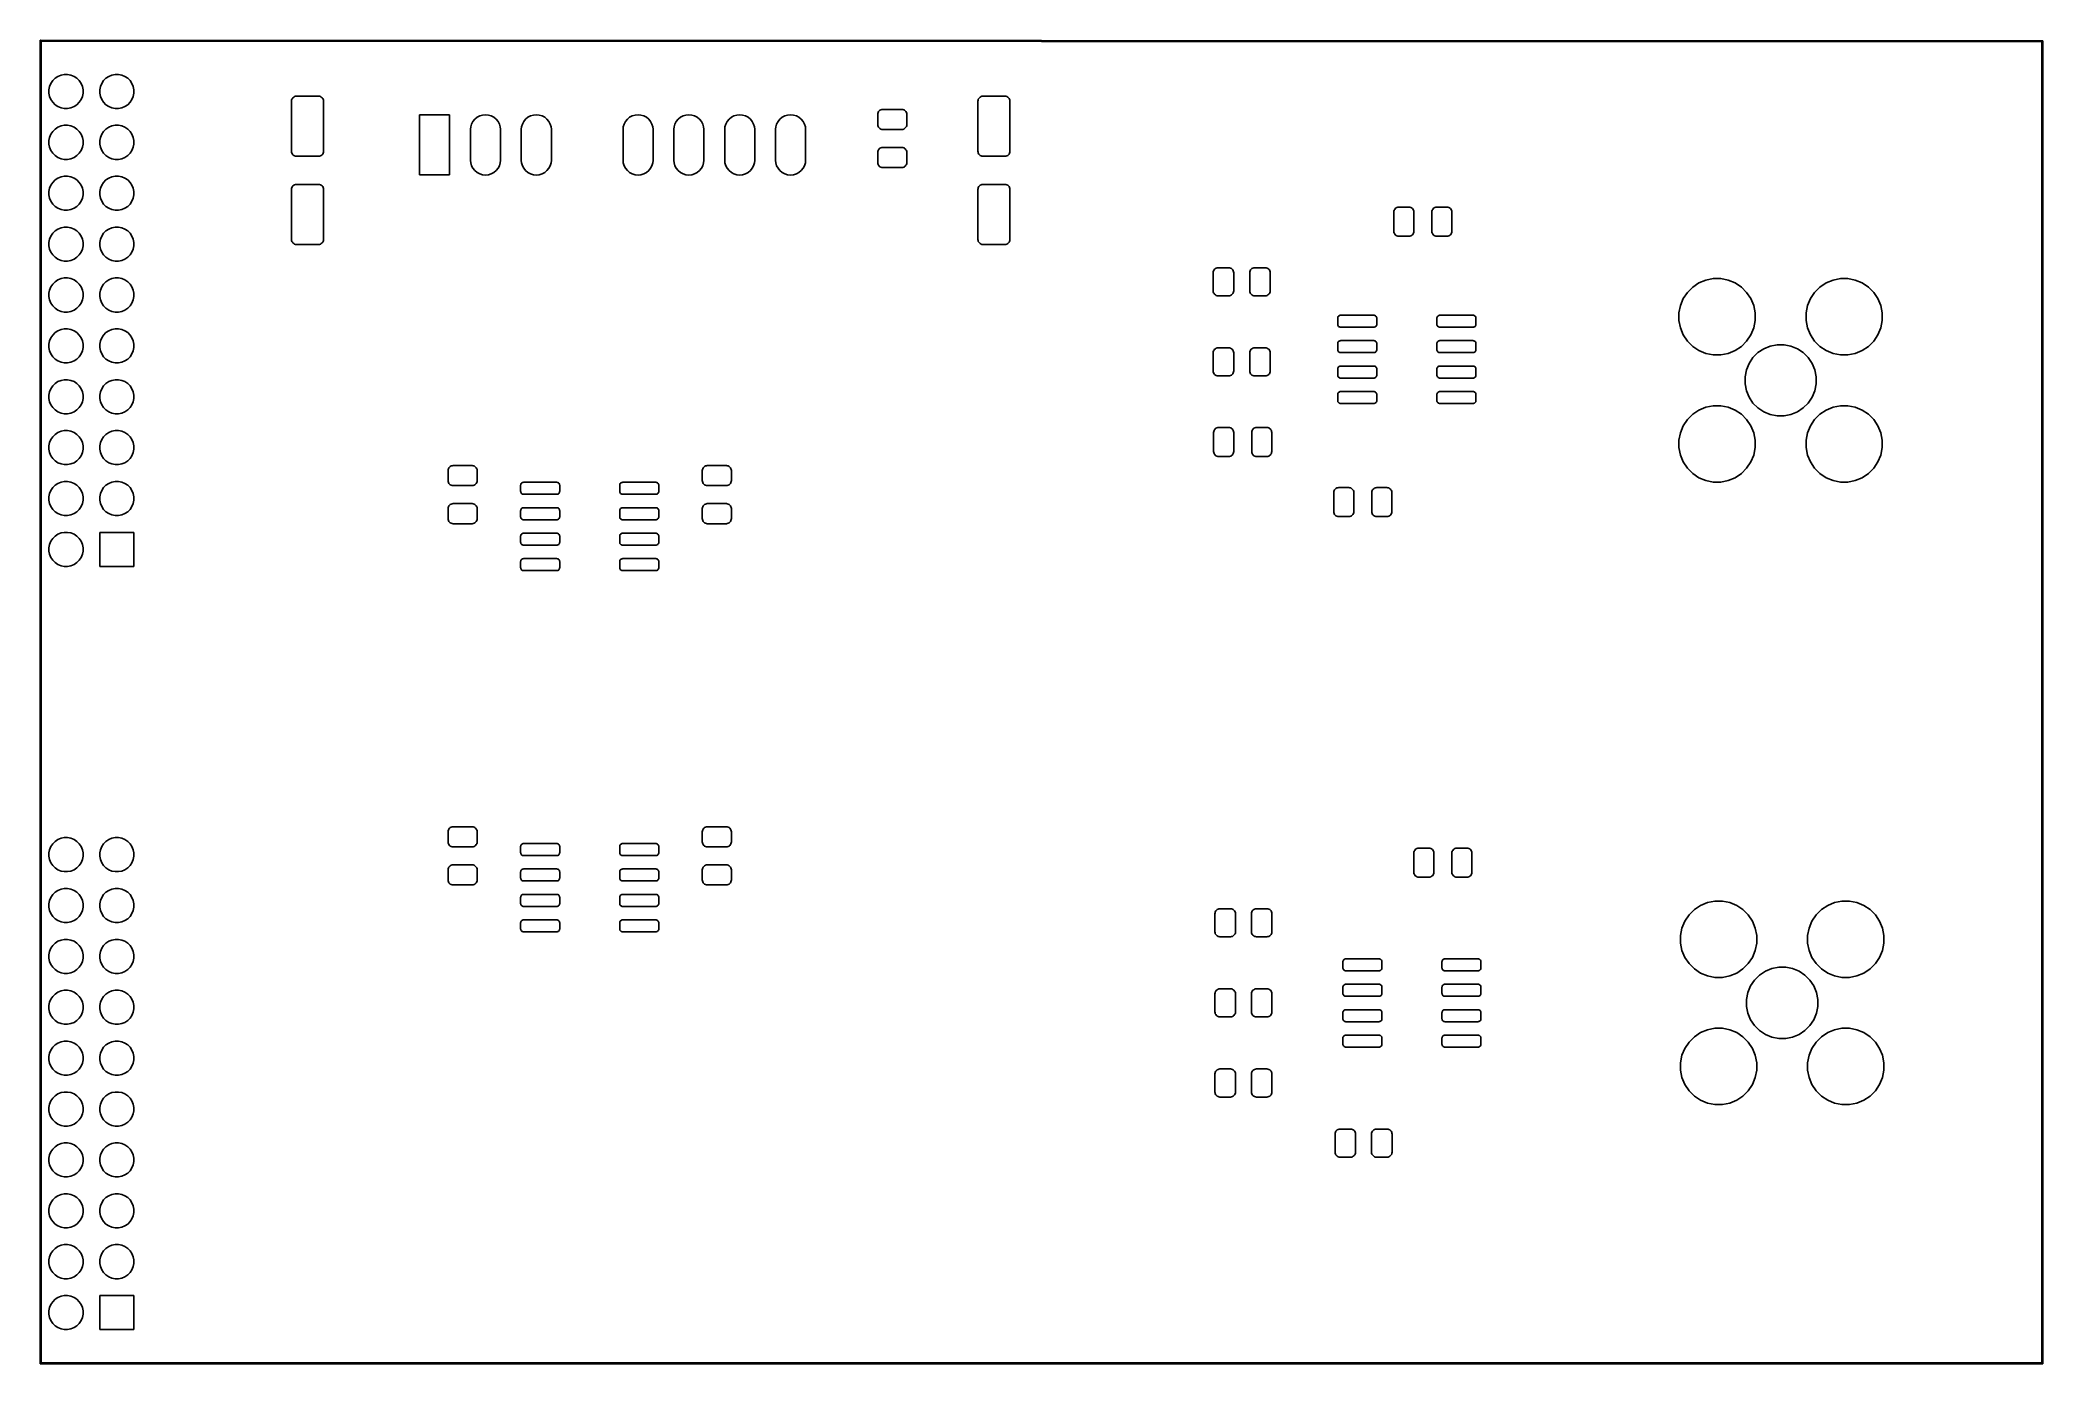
# Model space of a CAD drawing. Extents: x 57 to 157, y -132 to -66.
import ezdxf

# ---------------------------------------------------------------- set-up
doc = ezdxf.new("R2010")
doc.units = 0
doc.layers.add('BLACK', color=7, linetype='CONTINUOUS')

msp = doc.modelspace()

# ---------------------------------------------------------------- linework, layer by layer
at = {"layer": 'BLACK', "linetype": 'CONTINUOUS'}
for p, q in [((56.8809, -65.716), (56.881, -65.7148)), ((56.881, -65.7172), (56.8809, -65.716)), ((56.881, -65.7148), (56.8814, -65.7111)), ((56.881, -131.755), (56.881, -65.7172)), ((56.8814, -65.7111), (56.8821, -65.7087)), ((56.8814, -65.7111), (56.8814, -65.7111)), ((56.8814, -65.7111), (56.8814, -65.7111)), ((56.8821, -65.7087), (56.8828, -65.7064)), ((56.8828, -65.7064), (56.884, -65.7041)), ((56.8828, -65.7064), (56.8828, -65.7064)), ((56.8828, -65.7064), (56.8828, -65.7064)), ((56.884, -65.7041), (56.8851, -65.702)), ((56.8851, -65.702), (56.8863, -65.7006)), ((56.8851, -65.702), (56.8851, -65.702)), ((56.8851, -65.702), (56.8851, -65.702)), ((56.8863, -65.7006), (56.8882, -65.6982)), ((56.8882, -65.6982), (56.8888, -65.6977)), ((56.8882, -65.6982), (56.8882, -65.6982)), ((56.8882, -65.6982), (56.8882, -65.6982)), ((56.8888, -65.6977), (56.892, -65.6951)), ((56.892, -65.6951), (56.8964, -65.6928)), ((56.8964, -65.6928), (56.9011, -65.6914)), ((56.9011, -65.6914), (56.906, -65.6909)), ((56.906, -65.6909), (56.9072, -65.691)), ((56.9072, -65.691), (156.905, -65.731)), ((156.881, -65.781), (56.931, -65.741)), ((56.931, -65.741), (56.931, -131.731)), ((156.881, -131.731), (156.881, -65.781)), ((156.905, -65.731), (156.906, -65.7309)), ((156.906, -65.7309), (156.907, -65.731)), ((156.907, -65.731), (156.907, -65.731)), ((156.907, -65.731), (156.911, -65.7314)), ((156.911, -65.7314), (156.916, -65.7328)), ((156.916, -65.7328), (156.92, -65.7351)), ((156.92, -65.7351), (156.922, -65.7372)), ((156.922, -65.7372), (156.924, -65.7382)), ((156.924, -65.7382), (156.924, -65.7382)), ((156.924, -65.7382), (156.924, -65.7382)), ((156.924, -65.7382), (156.925, -65.7392)), ((156.925, -65.7392), (156.927, -65.742)), ((156.927, -65.742), (156.927, -65.742)), ((156.927, -65.742), (156.927, -65.7421)), ((156.927, -65.7421), (156.928, -65.7433)), ((156.928, -65.7433), (156.929, -65.7464)), ((156.929, -65.7464), (156.931, -65.7511)), ((156.931, -65.7511), (156.931, -65.7548)), ((156.931, -65.7548), (156.931, -65.7548)), ((156.931, -65.7548), (156.931, -65.756)), ((156.931, -65.756), (156.931, -65.7572)), ((156.931, -65.7572), (156.931, -131.755)), ((57.326, -68.1723), (57.3587, -68.0081)), ((57.3587, -68.0081), (57.4227, -67.8534)), ((57.4227, -67.8534), (57.5158, -67.7142)), ((57.5158, -67.7142), (57.6342, -67.5958)), ((57.6342, -67.5958), (57.7734, -67.5027)), ((57.7734, -67.5027), (57.9281, -67.4387)), ((57.9281, -67.4387), (58.0923, -67.406)), ((58.0923, -67.406), (58.2597, -67.406)), ((58.2597, -67.406), (58.4239, -67.4387)), ((58.4239, -67.4387), (58.5786, -67.5027)), ((58.5786, -67.5027), (58.7178, -67.5958)), ((58.7178, -67.5958), (58.8362, -67.7142)), ((58.8362, -67.7142), (58.9293, -67.8534)), ((58.9293, -67.8534), (58.9933, -68.0081)), ((58.9933, -68.0081), (59.026, -68.1723)), ((59.866, -68.1723), (59.8987, -68.0081)), ((59.8987, -68.0081), (59.9627, -67.8534)), ((59.9627, -67.8534), (60.0558, -67.7142)), ((60.0558, -67.7142), (60.1742, -67.5958)), ((60.1742, -67.5958), (60.3134, -67.5027)), ((60.3134, -67.5027), (60.4681, -67.4387)), ((60.4681, -67.4387), (60.6323, -67.406)), ((60.6323, -67.406), (60.7997, -67.406)), ((60.7997, -67.406), (60.9639, -67.4387)), ((60.9639, -67.4387), (61.1186, -67.5027)), ((61.1186, -67.5027), (61.2578, -67.5958)), ((61.2578, -67.5958), (61.3762, -67.7142)), ((61.3762, -67.7142), (61.4693, -67.8534)), ((61.4693, -67.8534), (61.5333, -68.0081)), ((61.5333, -68.0081), (61.566, -68.1723)), ((57.326, -68.3397), (57.326, -68.1723)), ((57.3587, -68.5039), (57.326, -68.3397)), ((57.4227, -68.6586), (57.3587, -68.5039)), ((57.5158, -68.7978), (57.4227, -68.6586)), ((57.6342, -68.9162), (57.5158, -68.7978)), ((57.7734, -69.0093), (57.6342, -68.9162)), ((57.9281, -69.0733), (57.7734, -69.0093)), ((58.5786, -69.0093), (58.4239, -69.0733)), ((58.7178, -68.9162), (58.5786, -69.0093)), ((58.8362, -68.7978), (58.7178, -68.9162)), ((58.9293, -68.6586), (58.8362, -68.7978)), ((58.9933, -68.5039), (58.9293, -68.6586)), ((59.026, -68.3397), (58.9933, -68.5039)), ((59.026, -68.1723), (59.026, -68.3397)), ((59.866, -68.3397), (59.866, -68.1723)), ((59.8987, -68.5039), (59.866, -68.3397)), ((59.9627, -68.6586), (59.8987, -68.5039)), ((60.0558, -68.7978), (59.9627, -68.6586)), ((60.1742, -68.9162), (60.0558, -68.7978)), ((60.3134, -69.0093), (60.1742, -68.9162)), ((60.4681, -69.0733), (60.3134, -69.0093)), ((61.1186, -69.0093), (60.9639, -69.0733)), ((61.2578, -68.9162), (61.1186, -69.0093)), ((61.3762, -68.7978), (61.2578, -68.9162)), ((61.4693, -68.6586), (61.3762, -68.7978)), ((61.5333, -68.5039), (61.4693, -68.6586)), ((61.566, -68.3397), (61.5333, -68.5039)), ((61.566, -68.1723), (61.566, -68.3397)), ((69.441, -68.743), (69.4458, -68.6942)), ((69.441, -71.243), (69.441, -68.743)), ((69.4458, -68.6942), (69.46, -68.6473)), ((69.46, -68.6473), (69.4831, -68.6041)), ((69.4831, -68.6041), (69.5142, -68.5662)), ((69.5142, -68.5662), (69.5521, -68.5351)), ((69.5521, -68.5351), (69.5953, -68.512)), ((69.5953, -68.512), (69.6422, -68.4978)), ((69.6422, -68.4978), (69.691, -68.493)), ((69.691, -68.493), (70.791, -68.493)), ((70.791, -68.493), (70.8398, -68.4978)), ((70.8398, -68.4978), (70.8867, -68.512)), ((70.8867, -68.512), (70.9299, -68.5351)), ((70.9299, -68.5351), (70.9678, -68.5662)), ((70.9678, -68.5662), (70.9989, -68.6041)), ((70.9989, -68.6041), (71.022, -68.6473)), ((71.022, -68.6473), (71.0362, -68.6942)), ((71.0362, -68.6942), (71.041, -68.743)), ((71.041, -68.743), (71.041, -71.243)), ((103.731, -68.743), (103.736, -68.6942)), ((103.731, -71.243), (103.731, -68.743)), ((103.736, -68.6942), (103.75, -68.6473)), ((103.75, -68.6473), (103.773, -68.6041)), ((103.773, -68.6041), (103.804, -68.5662)), ((103.804, -68.5662), (103.842, -68.5351)), ((103.842, -68.5351), (103.885, -68.512)), ((103.885, -68.512), (103.932, -68.4978)), ((103.932, -68.4978), (103.981, -68.493)), ((103.981, -68.493), (105.081, -68.493)), ((105.081, -68.493), (105.13, -68.4978)), ((105.13, -68.4978), (105.177, -68.512)), ((105.177, -68.512), (105.22, -68.5351)), ((105.22, -68.5351), (105.258, -68.5662)), ((105.258, -68.5662), (105.289, -68.6041)), ((105.289, -68.6041), (105.312, -68.6473)), ((105.312, -68.6473), (105.326, -68.6942)), ((105.326, -68.6942), (105.331, -68.743)), ((105.331, -68.743), (105.331, -71.243)), ((57.7734, -70.0427), (57.9281, -69.9787)), ((58.0923, -69.106), (57.9281, -69.0733)), ((57.9281, -69.9787), (58.0923, -69.946)), ((58.2597, -69.106), (58.0923, -69.106)), ((58.0923, -69.946), (58.2597, -69.946)), ((58.4239, -69.0733), (58.2597, -69.106)), ((58.2597, -69.946), (58.4239, -69.9787)), ((58.4239, -69.9787), (58.5786, -70.0427)), ((60.3134, -70.0427), (60.4681, -69.9787)), ((60.6323, -69.106), (60.4681, -69.0733)), ((60.4681, -69.9787), (60.6323, -69.946)), ((60.7997, -69.106), (60.6323, -69.106)), ((60.6323, -69.946), (60.7997, -69.946)), ((60.9639, -69.0733), (60.7997, -69.106)), ((60.7997, -69.946), (60.9639, -69.9787)), ((60.9639, -69.9787), (61.1186, -70.0427)), ((75.841, -72.423), (75.841, -69.423)), ((75.841, -69.423), (77.341, -69.423)), ((77.341, -69.423), (77.341, -72.423)), ((78.381, -70.1362), (78.3919, -70.026)), ((78.3919, -70.026), (78.4347, -69.8846)), ((78.4347, -69.8846), (78.5044, -69.7543)), ((78.5044, -69.7543), (78.5981, -69.6401)), ((78.5981, -69.6401), (78.7123, -69.5464)), ((78.7123, -69.5464), (78.8426, -69.4767)), ((78.8426, -69.4767), (78.984, -69.4339)), ((78.984, -69.4339), (79.131, -69.4194)), ((79.131, -69.4194), (79.278, -69.4339)), ((79.278, -69.4339), (79.4194, -69.4767)), ((79.4194, -69.4767), (79.5497, -69.5464)), ((79.5497, -69.5464), (79.6639, -69.6401)), ((79.6639, -69.6401), (79.7576, -69.7543)), ((79.7576, -69.7543), (79.8273, -69.8846)), ((79.8273, -69.8846), (79.8701, -70.026)), ((79.8701, -70.026), (79.881, -70.1362)), ((80.921, -70.1362), (80.9319, -70.026)), ((80.9319, -70.026), (80.9747, -69.8846)), ((80.9747, -69.8846), (81.0444, -69.7543)), ((81.0444, -69.7543), (81.1381, -69.6401)), ((81.1381, -69.6401), (81.2523, -69.5464)), ((81.2523, -69.5464), (81.3826, -69.4767)), ((81.3826, -69.4767), (81.524, -69.4339)), ((81.524, -69.4339), (81.671, -69.4194)), ((81.671, -69.4194), (81.818, -69.4339)), ((81.818, -69.4339), (81.9594, -69.4767)), ((81.9594, -69.4767), (82.0897, -69.5464)), ((82.0897, -69.5464), (82.2039, -69.6401)), ((82.2039, -69.6401), (82.2976, -69.7543)), ((82.2976, -69.7543), (82.3673, -69.8846)), ((82.3673, -69.8846), (82.4101, -70.026)), ((82.4101, -70.026), (82.421, -70.1362)), ((86.001, -70.1362), (86.0119, -70.026)), ((86.0119, -70.026), (86.0547, -69.8846)), ((86.0547, -69.8846), (86.1244, -69.7543)), ((86.1244, -69.7543), (86.2181, -69.6401)), ((86.2181, -69.6401), (86.3323, -69.5464)), ((86.3323, -69.5464), (86.4626, -69.4767)), ((86.4626, -69.4767), (86.604, -69.4339)), ((86.604, -69.4339), (86.751, -69.4194)), ((86.751, -69.4194), (86.898, -69.4339)), ((86.898, -69.4339), (87.0394, -69.4767)), ((87.0394, -69.4767), (87.1697, -69.5464)), ((87.1697, -69.5464), (87.2839, -69.6401)), ((87.2839, -69.6401), (87.3776, -69.7543)), ((87.3776, -69.7543), (87.4473, -69.8846)), ((87.4473, -69.8846), (87.4901, -70.026)), ((87.4901, -70.026), (87.501, -70.1362)), ((88.541, -70.1362), (88.5519, -70.026)), ((88.5519, -70.026), (88.5947, -69.8846)), ((88.5947, -69.8846), (88.6644, -69.7543)), ((88.6644, -69.7543), (88.7581, -69.6401)), ((88.7581, -69.6401), (88.8723, -69.5464)), ((88.8723, -69.5464), (89.0026, -69.4767)), ((89.0026, -69.4767), (89.144, -69.4339)), ((89.144, -69.4339), (89.291, -69.4194)), ((89.291, -69.4194), (89.438, -69.4339)), ((89.438, -69.4339), (89.5794, -69.4767)), ((89.5794, -69.4767), (89.7097, -69.5464)), ((89.7097, -69.5464), (89.8239, -69.6401)), ((89.8239, -69.6401), (89.9176, -69.7543)), ((89.9176, -69.7543), (89.9873, -69.8846)), ((89.9873, -69.8846), (90.0301, -70.026)), ((90.0301, -70.026), (90.041, -70.1362)), ((91.081, -70.1362), (91.0919, -70.026)), ((91.0919, -70.026), (91.1347, -69.8846)), ((91.1347, -69.8846), (91.2044, -69.7543)), ((91.2044, -69.7543), (91.2981, -69.6401)), ((91.2981, -69.6401), (91.4123, -69.5464)), ((91.4123, -69.5464), (91.5426, -69.4767)), ((91.5426, -69.4767), (91.684, -69.4339)), ((91.684, -69.4339), (91.831, -69.4194)), ((91.831, -69.4194), (91.978, -69.4339)), ((91.978, -69.4339), (92.1194, -69.4767)), ((92.1194, -69.4767), (92.2497, -69.5464)), ((92.2497, -69.5464), (92.3639, -69.6401)), ((92.3639, -69.6401), (92.4576, -69.7543)), ((92.4576, -69.7543), (92.5273, -69.8846)), ((92.5273, -69.8846), (92.5701, -70.026)), ((92.5701, -70.026), (92.581, -70.1362)), ((93.621, -70.1362), (93.6319, -70.026)), ((93.6319, -70.026), (93.6747, -69.8846)), ((93.6747, -69.8846), (93.7444, -69.7543)), ((93.7444, -69.7543), (93.8381, -69.6401)), ((93.8381, -69.6401), (93.9523, -69.5464)), ((93.9523, -69.5464), (94.0826, -69.4767)), ((94.0826, -69.4767), (94.224, -69.4339)), ((94.224, -69.4339), (94.371, -69.4194)), ((94.371, -69.4194), (94.518, -69.4339)), ((94.518, -69.4339), (94.6594, -69.4767)), ((94.6594, -69.4767), (94.7897, -69.5464)), ((94.7897, -69.5464), (94.9039, -69.6401)), ((94.9039, -69.6401), (94.9976, -69.7543)), ((94.9976, -69.7543), (95.0673, -69.8846)), ((95.0673, -69.8846), (95.1101, -70.026)), ((95.1101, -70.026), (95.121, -70.1362)), ((98.726, -69.403), (98.7308, -69.3542)), ((98.726, -69.903), (98.726, -69.403)), ((98.7308, -69.9518), (98.726, -69.903)), ((98.7308, -69.3542), (98.745, -69.3073)), ((98.745, -69.9987), (98.7308, -69.9518)), ((98.745, -69.3073), (98.7681, -69.2641)), ((98.7681, -70.0419), (98.745, -69.9987)), ((98.7681, -69.2641), (98.7992, -69.2262)), ((98.7992, -69.2262), (98.8371, -69.1951)), ((98.8371, -69.1951), (98.8803, -69.172)), ((98.8803, -69.172), (98.9272, -69.1578)), ((98.9272, -69.1578), (98.976, -69.153)), ((98.976, -69.153), (99.926, -69.153)), ((99.926, -69.153), (99.9748, -69.1578)), ((99.9748, -69.1578), (100.022, -69.172)), ((100.022, -69.172), (100.065, -69.1951)), ((100.065, -69.1951), (100.103, -69.2262)), ((100.103, -69.2262), (100.134, -69.2641)), ((100.134, -69.2641), (100.157, -69.3073)), ((100.157, -69.9987), (100.134, -70.0419)), ((100.157, -69.3073), (100.171, -69.3542)), ((100.171, -69.9518), (100.157, -69.9987)), ((100.171, -69.3542), (100.176, -69.403)), ((100.176, -69.903), (100.171, -69.9518)), ((100.176, -69.403), (100.176, -69.903)), ((57.326, -70.7123), (57.3587, -70.5481)), ((57.326, -70.8797), (57.326, -70.7123)), ((57.3587, -71.0439), (57.326, -70.8797)), ((57.3587, -70.5481), (57.4227, -70.3934)), ((57.4227, -70.3934), (57.5158, -70.2542)), ((57.5158, -70.2542), (57.6342, -70.1358)), ((57.6342, -70.1358), (57.7734, -70.0427)), ((58.5786, -70.0427), (58.7178, -70.1358)), ((58.7178, -70.1358), (58.8362, -70.2542)), ((58.8362, -70.2542), (58.9293, -70.3934)), ((58.9293, -70.3934), (58.9933, -70.5481)), ((58.9933, -70.5481), (59.026, -70.7123)), ((59.026, -70.8797), (58.9933, -71.0439)), ((59.026, -70.7123), (59.026, -70.8797)), ((59.866, -70.7123), (59.8987, -70.5481)), ((59.866, -70.8797), (59.866, -70.7123)), ((59.8987, -71.0439), (59.866, -70.8797)), ((59.8987, -70.5481), (59.9627, -70.3934)), ((59.9627, -70.3934), (60.0558, -70.2542)), ((60.0558, -70.2542), (60.1742, -70.1358)), ((60.1742, -70.1358), (60.3134, -70.0427)), ((61.1186, -70.0427), (61.2578, -70.1358)), ((61.2578, -70.1358), (61.3762, -70.2542)), ((61.3762, -70.2542), (61.4693, -70.3934)), ((61.4693, -70.3934), (61.5333, -70.5481)), ((61.5333, -70.5481), (61.566, -70.7123)), ((61.566, -70.8797), (61.5333, -71.0439)), ((61.566, -70.7123), (61.566, -70.8797)), ((78.381, -71.7098), (78.381, -70.1362)), ((79.881, -70.1362), (79.881, -71.7098)), ((80.921, -71.7098), (80.921, -70.1362)), ((82.421, -70.1362), (82.421, -71.7098)), ((86.001, -71.7098), (86.001, -70.1362)), ((87.501, -70.1362), (87.501, -71.7098)), ((88.541, -71.7098), (88.541, -70.1362)), ((90.041, -70.1362), (90.041, -71.7098)), ((91.081, -71.7098), (91.081, -70.1362)), ((92.581, -70.1362), (92.581, -71.7098)), ((93.621, -71.7098), (93.621, -70.1362)), ((95.121, -70.1362), (95.121, -71.7098)), ((98.7992, -70.0798), (98.7681, -70.0419)), ((98.8371, -70.1109), (98.7992, -70.0798)), ((98.8803, -70.134), (98.8371, -70.1109)), ((98.9272, -70.1482), (98.8803, -70.134)), ((98.976, -70.153), (98.9272, -70.1482)), ((99.926, -70.153), (98.976, -70.153)), ((99.9748, -70.1482), (99.926, -70.153)), ((100.022, -70.134), (99.9748, -70.1482)), ((100.065, -70.1109), (100.022, -70.134)), ((100.103, -70.0798), (100.065, -70.1109)), ((100.134, -70.0419), (100.103, -70.0798)), ((57.4227, -71.1986), (57.3587, -71.0439)), ((57.5158, -71.3378), (57.4227, -71.1986)), ((57.6342, -71.4562), (57.5158, -71.3378)), ((57.7734, -71.5493), (57.6342, -71.4562)), ((57.9281, -71.6133), (57.7734, -71.5493)), ((58.0923, -71.646), (57.9281, -71.6133)), ((58.2597, -71.646), (58.0923, -71.646)), ((58.4239, -71.6133), (58.2597, -71.646)), ((58.5786, -71.5493), (58.4239, -71.6133)), ((58.7178, -71.4562), (58.5786, -71.5493)), ((58.8362, -71.3378), (58.7178, -71.4562)), ((58.9293, -71.1986), (58.8362, -71.3378)), ((58.9933, -71.0439), (58.9293, -71.1986)), ((59.9627, -71.1986), (59.8987, -71.0439)), ((60.0558, -71.3378), (59.9627, -71.1986)), ((60.1742, -71.4562), (60.0558, -71.3378)), ((60.3134, -71.5493), (60.1742, -71.4562)), ((60.4681, -71.6133), (60.3134, -71.5493)), ((60.6323, -71.646), (60.4681, -71.6133)), ((60.7997, -71.646), (60.6323, -71.646)), ((60.9639, -71.6133), (60.7997, -71.646)), ((61.1186, -71.5493), (60.9639, -71.6133)), ((61.2578, -71.4562), (61.1186, -71.5493)), ((61.3762, -71.3378), (61.2578, -71.4562)), ((61.4693, -71.1986), (61.3762, -71.3378)), ((61.5333, -71.0439), (61.4693, -71.1986)), ((69.4458, -71.2918), (69.441, -71.243)), ((69.46, -71.3387), (69.4458, -71.2918)), ((69.4831, -71.3819), (69.46, -71.3387)), ((69.5142, -71.4198), (69.4831, -71.3819)), ((69.5521, -71.4509), (69.5142, -71.4198)), ((69.5953, -71.474), (69.5521, -71.4509)), ((69.6422, -71.4882), (69.5953, -71.474)), ((69.691, -71.493), (69.6422, -71.4882)), ((70.791, -71.493), (69.691, -71.493)), ((70.8398, -71.4882), (70.791, -71.493)), ((70.8867, -71.474), (70.8398, -71.4882)), ((70.9299, -71.4509), (70.8867, -71.474)), ((70.9678, -71.4198), (70.9299, -71.4509)), ((70.9989, -71.3819), (70.9678, -71.4198)), ((71.022, -71.3387), (70.9989, -71.3819)), ((71.0362, -71.2918), (71.022, -71.3387)), ((71.041, -71.243), (71.0362, -71.2918)), ((78.3919, -71.82), (78.381, -71.7098)), ((78.4347, -71.9614), (78.3919, -71.82)), ((78.5044, -72.0917), (78.4347, -71.9614)), ((79.8273, -71.9614), (79.7576, -72.0917)), ((79.8701, -71.82), (79.8273, -71.9614)), ((79.881, -71.7098), (79.8701, -71.82)), ((80.9319, -71.82), (80.921, -71.7098)), ((80.9747, -71.9614), (80.9319, -71.82)), ((81.0444, -72.0917), (80.9747, -71.9614)), ((82.3673, -71.9614), (82.2976, -72.0917)), ((82.4101, -71.82), (82.3673, -71.9614)), ((82.421, -71.7098), (82.4101, -71.82)), ((86.0119, -71.82), (86.001, -71.7098)), ((86.0547, -71.9614), (86.0119, -71.82)), ((86.1244, -72.0917), (86.0547, -71.9614)), ((87.4473, -71.9614), (87.3776, -72.0917)), ((87.4901, -71.82), (87.4473, -71.9614)), ((87.501, -71.7098), (87.4901, -71.82)), ((88.5519, -71.82), (88.541, -71.7098)), ((88.5947, -71.9614), (88.5519, -71.82)), ((88.6644, -72.0917), (88.5947, -71.9614)), ((89.9873, -71.9614), (89.9176, -72.0917)), ((90.0301, -71.82), (89.9873, -71.9614)), ((90.041, -71.7098), (90.0301, -71.82)), ((91.0919, -71.82), (91.081, -71.7098)), ((91.1347, -71.9614), (91.0919, -71.82)), ((91.2044, -72.0917), (91.1347, -71.9614)), ((92.5273, -71.9614), (92.4576, -72.0917)), ((92.5701, -71.82), (92.5273, -71.9614)), ((92.581, -71.7098), (92.5701, -71.82)), ((93.6319, -71.82), (93.621, -71.7098)), ((93.6747, -71.9614), (93.6319, -71.82)), ((93.7444, -72.0917), (93.6747, -71.9614)), ((95.0673, -71.9614), (94.9976, -72.0917)), ((95.1101, -71.82), (95.0673, -71.9614)), ((95.121, -71.7098), (95.1101, -71.82)), ((98.726, -71.303), (98.7308, -71.2542)), ((98.726, -71.803), (98.726, -71.303)), ((98.7308, -71.8518), (98.726, -71.803)), ((98.7308, -71.2542), (98.745, -71.2073)), ((98.745, -71.8987), (98.7308, -71.8518)), ((98.745, -71.2073), (98.7681, -71.1641)), ((98.7681, -71.9419), (98.745, -71.8987)), ((98.7681, -71.1641), (98.7992, -71.1262)), ((98.7992, -71.9798), (98.7681, -71.9419)), ((98.7992, -71.1262), (98.8371, -71.0951)), ((98.8371, -72.0109), (98.7992, -71.9798)), ((98.8371, -71.0951), (98.8803, -71.072)), ((98.8803, -72.034), (98.8371, -72.0109)), ((98.8803, -71.072), (98.9272, -71.0578)), ((98.9272, -72.0482), (98.8803, -72.034)), ((98.9272, -71.0578), (98.976, -71.053)), ((98.976, -71.053), (99.926, -71.053)), ((99.926, -71.053), (99.9748, -71.0578)), ((99.9748, -71.0578), (100.022, -71.072)), ((100.022, -72.034), (99.9748, -72.0482)), ((100.022, -71.072), (100.065, -71.0951)), ((100.065, -72.0109), (100.022, -72.034)), ((100.065, -71.0951), (100.103, -71.1262)), ((100.103, -71.9798), (100.065, -72.0109)), ((100.103, -71.1262), (100.134, -71.1641)), ((100.134, -71.9419), (100.103, -71.9798)), ((100.134, -71.1641), (100.157, -71.2073)), ((100.157, -71.8987), (100.134, -71.9419)), ((100.157, -71.2073), (100.171, -71.2542)), ((100.171, -71.8518), (100.157, -71.8987)), ((100.171, -71.2542), (100.176, -71.303)), ((100.176, -71.803), (100.171, -71.8518)), ((100.176, -71.303), (100.176, -71.803)), ((103.736, -71.2918), (103.731, -71.243)), ((103.75, -71.3387), (103.736, -71.2918)), ((103.773, -71.3819), (103.75, -71.3387)), ((103.804, -71.4198), (103.773, -71.3819)), ((103.842, -71.4509), (103.804, -71.4198)), ((103.885, -71.474), (103.842, -71.4509)), ((103.932, -71.4882), (103.885, -71.474)), ((103.981, -71.493), (103.932, -71.4882)), ((105.081, -71.493), (103.981, -71.493)), ((105.13, -71.4882), (105.081, -71.493)), ((105.177, -71.474), (105.13, -71.4882)), ((105.22, -71.4509), (105.177, -71.474)), ((105.258, -71.4198), (105.22, -71.4509)), ((105.289, -71.3819), (105.258, -71.4198)), ((105.312, -71.3387), (105.289, -71.3819)), ((105.326, -71.2918), (105.312, -71.3387)), ((105.331, -71.243), (105.326, -71.2918)), ((57.3587, -73.0881), (57.4227, -72.9334)), ((57.4227, -72.9334), (57.5158, -72.7942)), ((57.5158, -72.7942), (57.6342, -72.6758)), ((57.6342, -72.6758), (57.7734, -72.5827)), ((57.7734, -72.5827), (57.9281, -72.5187)), ((57.9281, -72.5187), (58.0923, -72.486)), ((58.0923, -72.486), (58.2597, -72.486)), ((58.2597, -72.486), (58.4239, -72.5187)), ((58.4239, -72.5187), (58.5786, -72.5827)), ((58.5786, -72.5827), (58.7178, -72.6758)), ((58.7178, -72.6758), (58.8362, -72.7942)), ((58.8362, -72.7942), (58.9293, -72.9334)), ((58.9293, -72.9334), (58.9933, -73.0881)), ((59.8987, -73.0881), (59.9627, -72.9334)), ((59.9627, -72.9334), (60.0558, -72.7942)), ((60.0558, -72.7942), (60.1742, -72.6758)), ((60.1742, -72.6758), (60.3134, -72.5827)), ((60.3134, -72.5827), (60.4681, -72.5187)), ((60.4681, -72.5187), (60.6323, -72.486)), ((60.6323, -72.486), (60.7997, -72.486)), ((60.7997, -72.486), (60.9639, -72.5187)), ((60.9639, -72.5187), (61.1186, -72.5827)), ((61.1186, -72.5827), (61.2578, -72.6758)), ((61.2578, -72.6758), (61.3762, -72.7942)), ((61.3762, -72.7942), (61.4693, -72.9334)), ((61.4693, -72.9334), (61.5333, -73.0881)), ((69.46, -73.0473), (69.4831, -73.0041)), ((69.4831, -73.0041), (69.5142, -72.9662)), ((69.5142, -72.9662), (69.5521, -72.9351)), ((69.5521, -72.9351), (69.5953, -72.912)), ((69.5953, -72.912), (69.6422, -72.8978)), ((69.6422, -72.8978), (69.691, -72.893)), ((69.691, -72.893), (70.791, -72.893)), ((70.791, -72.893), (70.8398, -72.8978)), ((70.8398, -72.8978), (70.8867, -72.912)), ((70.8867, -72.912), (70.9299, -72.9351)), ((70.9299, -72.9351), (70.9678, -72.9662)), ((70.9678, -72.9662), (70.9989, -73.0041)), ((70.9989, -73.0041), (71.022, -73.0473)), ((77.341, -72.423), (75.841, -72.423)), ((78.5981, -72.2059), (78.5044, -72.0917)), ((78.7123, -72.2996), (78.5981, -72.2059)), ((78.8426, -72.3693), (78.7123, -72.2996)), ((78.984, -72.4121), (78.8426, -72.3693)), ((79.131, -72.4266), (78.984, -72.4121)), ((79.278, -72.4121), (79.131, -72.4266)), ((79.4194, -72.3693), (79.278, -72.4121)), ((79.5497, -72.2996), (79.4194, -72.3693)), ((79.6639, -72.2059), (79.5497, -72.2996)), ((79.7576, -72.0917), (79.6639, -72.2059)), ((81.1381, -72.2059), (81.0444, -72.0917)), ((81.2523, -72.2996), (81.1381, -72.2059)), ((81.3826, -72.3693), (81.2523, -72.2996)), ((81.524, -72.4121), (81.3826, -72.3693)), ((81.671, -72.4266), (81.524, -72.4121)), ((81.818, -72.4121), (81.671, -72.4266)), ((81.9594, -72.3693), (81.818, -72.4121)), ((82.0897, -72.2996), (81.9594, -72.3693)), ((82.2039, -72.2059), (82.0897, -72.2996)), ((82.2976, -72.0917), (82.2039, -72.2059)), ((86.2181, -72.2059), (86.1244, -72.0917)), ((86.3323, -72.2996), (86.2181, -72.2059)), ((86.4626, -72.3693), (86.3323, -72.2996)), ((86.604, -72.4121), (86.4626, -72.3693)), ((86.751, -72.4266), (86.604, -72.4121)), ((86.898, -72.4121), (86.751, -72.4266)), ((87.0394, -72.3693), (86.898, -72.4121)), ((87.1697, -72.2996), (87.0394, -72.3693)), ((87.2839, -72.2059), (87.1697, -72.2996)), ((87.3776, -72.0917), (87.2839, -72.2059)), ((88.7581, -72.2059), (88.6644, -72.0917)), ((88.8723, -72.2996), (88.7581, -72.2059)), ((89.0026, -72.3693), (88.8723, -72.2996)), ((89.144, -72.4121), (89.0026, -72.3693)), ((89.291, -72.4266), (89.144, -72.4121)), ((89.438, -72.4121), (89.291, -72.4266)), ((89.5794, -72.3693), (89.438, -72.4121)), ((89.7097, -72.2996), (89.5794, -72.3693)), ((89.8239, -72.2059), (89.7097, -72.2996)), ((89.9176, -72.0917), (89.8239, -72.2059)), ((91.2981, -72.2059), (91.2044, -72.0917)), ((91.4123, -72.2996), (91.2981, -72.2059)), ((91.5426, -72.3693), (91.4123, -72.2996)), ((91.684, -72.4121), (91.5426, -72.3693)), ((91.831, -72.4266), (91.684, -72.4121)), ((91.978, -72.4121), (91.831, -72.4266)), ((92.1194, -72.3693), (91.978, -72.4121)), ((92.2497, -72.2996), (92.1194, -72.3693)), ((92.3639, -72.2059), (92.2497, -72.2996)), ((92.4576, -72.0917), (92.3639, -72.2059)), ((93.8381, -72.2059), (93.7444, -72.0917)), ((93.9523, -72.2996), (93.8381, -72.2059)), ((94.0826, -72.3693), (93.9523, -72.2996)), ((94.224, -72.4121), (94.0826, -72.3693)), ((94.371, -72.4266), (94.224, -72.4121)), ((94.518, -72.4121), (94.371, -72.4266)), ((94.6594, -72.3693), (94.518, -72.4121)), ((94.7897, -72.2996), (94.6594, -72.3693)), ((94.9039, -72.2059), (94.7897, -72.2996)), ((94.9976, -72.0917), (94.9039, -72.2059)), ((98.976, -72.053), (98.9272, -72.0482)), ((99.926, -72.053), (98.976, -72.053)), ((99.9748, -72.0482), (99.926, -72.053)), ((103.75, -73.0473), (103.773, -73.0041)), ((103.773, -73.0041), (103.804, -72.9662)), ((103.804, -72.9662), (103.842, -72.9351)), ((103.842, -72.9351), (103.885, -72.912)), ((103.885, -72.912), (103.932, -72.8978)), ((103.932, -72.8978), (103.981, -72.893)), ((103.981, -72.893), (105.081, -72.893)), ((105.081, -72.893), (105.13, -72.8978)), ((105.13, -72.8978), (105.177, -72.912)), ((105.177, -72.912), (105.22, -72.9351)), ((105.22, -72.9351), (105.258, -72.9662)), ((105.258, -72.9662), (105.289, -73.0041)), ((105.289, -73.0041), (105.312, -73.0473)), ((57.326, -73.2523), (57.3587, -73.0881)), ((57.326, -73.4197), (57.326, -73.2523)), ((57.3587, -73.5839), (57.326, -73.4197)), ((57.4227, -73.7386), (57.3587, -73.5839)), ((57.5158, -73.8778), (57.4227, -73.7386)), ((57.6342, -73.9962), (57.5158, -73.8778)), ((57.7734, -74.0893), (57.6342, -73.9962)), ((58.7178, -73.9962), (58.5786, -74.0893)), ((58.8362, -73.8778), (58.7178, -73.9962)), ((58.9293, -73.7386), (58.8362, -73.8778)), ((58.9933, -73.5839), (58.9293, -73.7386)), ((58.9933, -73.0881), (59.026, -73.2523)), ((59.026, -73.4197), (58.9933, -73.5839)), ((59.026, -73.2523), (59.026, -73.4197)), ((59.866, -73.2523), (59.8987, -73.0881)), ((59.866, -73.4197), (59.866, -73.2523)), ((59.8987, -73.5839), (59.866, -73.4197)), ((59.9627, -73.7386), (59.8987, -73.5839)), ((60.0558, -73.8778), (59.9627, -73.7386)), ((60.1742, -73.9962), (60.0558, -73.8778)), ((60.3134, -74.0893), (60.1742, -73.9962)), ((61.2578, -73.9962), (61.1186, -74.0893)), ((61.3762, -73.8778), (61.2578, -73.9962)), ((61.4693, -73.7386), (61.3762, -73.8778)), ((61.5333, -73.5839), (61.4693, -73.7386)), ((61.5333, -73.0881), (61.566, -73.2523)), ((61.566, -73.4197), (61.5333, -73.5839)), ((61.566, -73.2523), (61.566, -73.4197)), ((69.441, -73.143), (69.4458, -73.0942)), ((69.441, -75.643), (69.441, -73.143)), ((69.4458, -73.0942), (69.46, -73.0473)), ((71.022, -73.0473), (71.0362, -73.0942)), ((71.0362, -73.0942), (71.041, -73.143)), ((71.041, -73.143), (71.041, -75.643)), ((103.731, -73.143), (103.736, -73.0942)), ((103.731, -75.643), (103.731, -73.143)), ((103.736, -73.0942), (103.75, -73.0473)), ((105.312, -73.0473), (105.326, -73.0942)), ((105.326, -73.0942), (105.331, -73.143)), ((105.331, -73.143), (105.331, -75.643)), ((124.66, -74.05), (124.707, -74.0358)), ((124.707, -74.0358), (124.756, -74.031)), ((124.756, -74.031), (125.256, -74.031)), ((125.256, -74.031), (125.305, -74.0358)), ((125.305, -74.0358), (125.352, -74.05)), ((126.56, -74.05), (126.607, -74.0358)), ((126.607, -74.0358), (126.656, -74.031)), ((126.656, -74.031), (127.156, -74.031)), ((127.156, -74.031), (127.205, -74.0358)), ((127.205, -74.0358), (127.252, -74.05)), ((57.9281, -74.1533), (57.7734, -74.0893)), ((58.0923, -74.186), (57.9281, -74.1533)), ((57.9281, -75.0587), (58.0923, -75.026)), ((58.2597, -74.186), (58.0923, -74.186)), ((58.0923, -75.026), (58.2597, -75.026)), ((58.4239, -74.1533), (58.2597, -74.186)), ((58.2597, -75.026), (58.4239, -75.0587)), ((58.5786, -74.0893), (58.4239, -74.1533)), ((60.4681, -74.1533), (60.3134, -74.0893)), ((60.6323, -74.186), (60.4681, -74.1533)), ((60.4681, -75.0587), (60.6323, -75.026)), ((60.7997, -74.186), (60.6323, -74.186)), ((60.6323, -75.026), (60.7997, -75.026)), ((60.9639, -74.1533), (60.7997, -74.186)), ((60.7997, -75.026), (60.9639, -75.0587)), ((61.1186, -74.0893), (60.9639, -74.1533)), ((124.506, -74.281), (124.511, -74.2322)), ((124.506, -75.231), (124.506, -74.281)), ((124.511, -74.2322), (124.525, -74.1853)), ((124.525, -74.1853), (124.548, -74.1421)), ((124.548, -74.1421), (124.579, -74.1042)), ((124.579, -74.1042), (124.617, -74.0731)), ((124.617, -74.0731), (124.66, -74.05)), ((125.352, -74.05), (125.395, -74.0731)), ((125.395, -74.0731), (125.433, -74.1042)), ((125.433, -74.1042), (125.464, -74.1421)), ((125.464, -74.1421), (125.487, -74.1853)), ((125.487, -74.1853), (125.501, -74.2322)), ((125.501, -74.2322), (125.506, -74.281)), ((125.506, -74.281), (125.506, -75.231)), ((126.406, -74.281), (126.411, -74.2322)), ((126.406, -75.231), (126.406, -74.281)), ((126.411, -74.2322), (126.425, -74.1853)), ((126.425, -74.1853), (126.448, -74.1421)), ((126.448, -74.1421), (126.479, -74.1042)), ((126.479, -74.1042), (126.517, -74.0731)), ((126.517, -74.0731), (126.56, -74.05)), ((127.252, -74.05), (127.295, -74.0731)), ((127.295, -74.0731), (127.333, -74.1042)), ((127.333, -74.1042), (127.364, -74.1421)), ((127.364, -74.1421), (127.387, -74.1853)), ((127.387, -74.1853), (127.401, -74.2322)), ((127.401, -74.2322), (127.406, -74.281)), ((127.406, -74.281), (127.406, -75.231)), ((57.326, -75.7923), (57.3587, -75.6281)), ((57.326, -75.9597), (57.326, -75.7923)), ((57.3587, -76.1239), (57.326, -75.9597)), ((57.3587, -75.6281), (57.4227, -75.4734)), ((57.4227, -75.4734), (57.5158, -75.3342)), ((57.5158, -75.3342), (57.6342, -75.2158)), ((57.6342, -75.2158), (57.7734, -75.1227)), ((57.7734, -75.1227), (57.9281, -75.0587)), ((58.4239, -75.0587), (58.5786, -75.1227)), ((58.5786, -75.1227), (58.7178, -75.2158)), ((58.7178, -75.2158), (58.8362, -75.3342)), ((58.8362, -75.3342), (58.9293, -75.4734)), ((58.9293, -75.4734), (58.9933, -75.6281)), ((58.9933, -75.6281), (59.026, -75.7923)), ((59.026, -75.9597), (58.9933, -76.1239)), ((59.026, -75.7923), (59.026, -75.9597)), ((59.866, -75.7923), (59.8987, -75.6281)), ((59.866, -75.9597), (59.866, -75.7923)), ((59.8987, -76.1239), (59.866, -75.9597)), ((59.8987, -75.6281), (59.9627, -75.4734)), ((59.9627, -75.4734), (60.0558, -75.3342)), ((60.0558, -75.3342), (60.1742, -75.2158)), ((60.1742, -75.2158), (60.3134, -75.1227)), ((60.3134, -75.1227), (60.4681, -75.0587)), ((60.9639, -75.0587), (61.1186, -75.1227)), ((61.1186, -75.1227), (61.2578, -75.2158)), ((61.2578, -75.2158), (61.3762, -75.3342)), ((61.3762, -75.3342), (61.4693, -75.4734)), ((61.4693, -75.4734), (61.5333, -75.6281)), ((61.5333, -75.6281), (61.566, -75.7923)), ((61.566, -75.9597), (61.5333, -76.1239)), ((61.566, -75.7923), (61.566, -75.9597)), ((69.4458, -75.6918), (69.441, -75.643)), ((69.46, -75.7387), (69.4458, -75.6918)), ((69.4831, -75.7819), (69.46, -75.7387)), ((69.5142, -75.8198), (69.4831, -75.7819)), ((69.5521, -75.8509), (69.5142, -75.8198)), ((69.5953, -75.874), (69.5521, -75.8509)), ((69.6422, -75.8882), (69.5953, -75.874)), ((69.691, -75.893), (69.6422, -75.8882)), ((70.791, -75.893), (69.691, -75.893)), ((70.8398, -75.8882), (70.791, -75.893)), ((70.8867, -75.874), (70.8398, -75.8882)), ((70.9299, -75.8509), (70.8867, -75.874)), ((70.9678, -75.8198), (70.9299, -75.8509)), ((70.9989, -75.7819), (70.9678, -75.8198)), ((71.022, -75.7387), (70.9989, -75.7819)), ((71.0362, -75.6918), (71.022, -75.7387)), ((71.041, -75.643), (71.0362, -75.6918)), ((103.736, -75.6918), (103.731, -75.643)), ((103.75, -75.7387), (103.736, -75.6918)), ((103.773, -75.7819), (103.75, -75.7387)), ((103.804, -75.8198), (103.773, -75.7819)), ((103.842, -75.8509), (103.804, -75.8198)), ((103.885, -75.874), (103.842, -75.8509)), ((103.932, -75.8882), (103.885, -75.874)), ((103.981, -75.893), (103.932, -75.8882)), ((105.081, -75.893), (103.981, -75.893)), ((105.13, -75.8882), (105.081, -75.893)), ((105.177, -75.874), (105.13, -75.8882)), ((105.22, -75.8509), (105.177, -75.874)), ((105.258, -75.8198), (105.22, -75.8509)), ((105.289, -75.7819), (105.258, -75.8198)), ((105.312, -75.7387), (105.289, -75.7819)), ((105.326, -75.6918), (105.312, -75.7387)), ((105.331, -75.643), (105.326, -75.6918)), ((124.511, -75.2798), (124.506, -75.231)), ((124.525, -75.3267), (124.511, -75.2798)), ((124.548, -75.3699), (124.525, -75.3267)), ((124.579, -75.4078), (124.548, -75.3699)), ((124.617, -75.4389), (124.579, -75.4078)), ((124.66, -75.462), (124.617, -75.4389)), ((124.707, -75.4762), (124.66, -75.462)), ((124.756, -75.481), (124.707, -75.4762)), ((125.256, -75.481), (124.756, -75.481)), ((125.305, -75.4762), (125.256, -75.481)), ((125.352, -75.462), (125.305, -75.4762)), ((125.395, -75.4389), (125.352, -75.462)), ((125.433, -75.4078), (125.395, -75.4389)), ((125.464, -75.3699), (125.433, -75.4078)), ((125.487, -75.3267), (125.464, -75.3699)), ((125.501, -75.2798), (125.487, -75.3267)), ((125.506, -75.231), (125.501, -75.2798)), ((126.411, -75.2798), (126.406, -75.231)), ((126.425, -75.3267), (126.411, -75.2798)), ((126.448, -75.3699), (126.425, -75.3267)), ((126.479, -75.4078), (126.448, -75.3699)), ((126.517, -75.4389), (126.479, -75.4078)), ((126.56, -75.462), (126.517, -75.4389)), ((126.607, -75.4762), (126.56, -75.462)), ((126.656, -75.481), (126.607, -75.4762)), ((127.156, -75.481), (126.656, -75.481)), ((127.205, -75.4762), (127.156, -75.481)), ((127.252, -75.462), (127.205, -75.4762)), ((127.295, -75.4389), (127.252, -75.462)), ((127.333, -75.4078), (127.295, -75.4389)), ((127.364, -75.3699), (127.333, -75.4078)), ((127.387, -75.3267), (127.364, -75.3699)), ((127.401, -75.2798), (127.387, -75.3267)), ((127.406, -75.231), (127.401, -75.2798)), ((57.4227, -76.2786), (57.3587, -76.1239)), ((57.5158, -76.4178), (57.4227, -76.2786)), ((57.6342, -76.5362), (57.5158, -76.4178)), ((57.7734, -76.6293), (57.6342, -76.5362)), ((57.9281, -76.6933), (57.7734, -76.6293)), ((58.0923, -76.726), (57.9281, -76.6933)), ((58.2597, -76.726), (58.0923, -76.726)), ((58.4239, -76.6933), (58.2597, -76.726)), ((58.5786, -76.6293), (58.4239, -76.6933)), ((58.7178, -76.5362), (58.5786, -76.6293)), ((58.8362, -76.4178), (58.7178, -76.5362)), ((58.9293, -76.2786), (58.8362, -76.4178)), ((58.9933, -76.1239), (58.9293, -76.2786)), ((59.9627, -76.2786), (59.8987, -76.1239)), ((60.0558, -76.4178), (59.9627, -76.2786)), ((60.1742, -76.5362), (60.0558, -76.4178)), ((60.3134, -76.6293), (60.1742, -76.5362)), ((60.4681, -76.6933), (60.3134, -76.6293)), ((60.6323, -76.726), (60.4681, -76.6933)), ((60.7997, -76.726), (60.6323, -76.726)), ((60.9639, -76.6933), (60.7997, -76.726)), ((61.1186, -76.6293), (60.9639, -76.6933)), ((61.2578, -76.5362), (61.1186, -76.6293)), ((61.3762, -76.4178), (61.2578, -76.5362)), ((61.4693, -76.2786), (61.3762, -76.4178)), ((61.5333, -76.1239), (61.4693, -76.2786)), ((57.3587, -78.1681), (57.4227, -78.0134)), ((57.4227, -78.0134), (57.5158, -77.8742)), ((57.5158, -77.8742), (57.6342, -77.7558)), ((57.6342, -77.7558), (57.7734, -77.6627)), ((57.7734, -77.6627), (57.9281, -77.5987)), ((57.9281, -77.5987), (58.0923, -77.566)), ((58.0923, -77.566), (58.2597, -77.566)), ((58.2597, -77.566), (58.4239, -77.5987)), ((58.4239, -77.5987), (58.5786, -77.6627)), ((58.5786, -77.6627), (58.7178, -77.7558)), ((58.7178, -77.7558), (58.8362, -77.8742)), ((58.8362, -77.8742), (58.9293, -78.0134)), ((58.9293, -78.0134), (58.9933, -78.1681)), ((59.8987, -78.1681), (59.9627, -78.0134)), ((59.9627, -78.0134), (60.0558, -77.8742)), ((60.0558, -77.8742), (60.1742, -77.7558)), ((60.1742, -77.7558), (60.3134, -77.6627)), ((60.3134, -77.6627), (60.4681, -77.5987)), ((60.4681, -77.5987), (60.6323, -77.566)), ((60.6323, -77.566), (60.7997, -77.566)), ((60.7997, -77.566), (60.9639, -77.5987)), ((60.9639, -77.5987), (61.1186, -77.6627)), ((61.1186, -77.6627), (61.2578, -77.7558)), ((61.2578, -77.7558), (61.3762, -77.8742)), ((61.3762, -77.8742), (61.4693, -78.0134)), ((61.4693, -78.0134), (61.5333, -78.1681)), ((115.481, -77.306), (115.486, -77.2572)), ((115.481, -78.206), (115.481, -77.306)), ((115.486, -77.2572), (115.5, -77.2103)), ((115.5, -77.2103), (115.523, -77.1671)), ((115.523, -77.1671), (115.554, -77.1292)), ((115.554, -77.1292), (115.592, -77.0981)), ((115.592, -77.0981), (115.635, -77.075)), ((115.635, -77.075), (115.682, -77.0608)), ((115.682, -77.0608), (115.731, -77.056)), ((115.731, -77.056), (116.256, -77.056)), ((116.256, -77.056), (116.305, -77.0608)), ((116.305, -77.0608), (116.352, -77.075)), ((116.352, -77.075), (116.395, -77.0981)), ((116.395, -77.0981), (116.433, -77.1292)), ((116.433, -77.1292), (116.464, -77.1671)), ((116.464, -77.1671), (116.487, -77.2103)), ((116.487, -77.2103), (116.501, -77.2572)), ((116.501, -77.2572), (116.506, -77.306)), ((116.506, -77.306), (116.506, -78.206)), ((117.306, -77.306), (117.311, -77.2572)), ((117.306, -78.206), (117.306, -77.306)), ((117.311, -77.2572), (117.325, -77.2103)), ((117.325, -77.2103), (117.348, -77.1671)), ((117.348, -77.1671), (117.379, -77.1292)), ((117.379, -77.1292), (117.417, -77.0981)), ((117.417, -77.0981), (117.46, -77.075)), ((117.46, -77.075), (117.507, -77.0608)), ((117.507, -77.0608), (117.556, -77.056)), ((117.556, -77.056), (118.081, -77.056)), ((118.081, -77.056), (118.13, -77.0608)), ((118.13, -77.0608), (118.177, -77.075)), ((118.177, -77.075), (118.22, -77.0981)), ((118.22, -77.0981), (118.258, -77.1292)), ((118.258, -77.1292), (118.289, -77.1671)), ((118.289, -77.1671), (118.312, -77.2103)), ((118.312, -77.2103), (118.326, -77.2572)), ((118.326, -77.2572), (118.331, -77.306)), ((118.331, -77.306), (118.331, -78.206)), ((139.171, -78.2866), (139.437, -78.0213)), ((139.437, -78.0213), (139.749, -77.8128)), ((139.749, -77.8128), (140.095, -77.6692)), ((140.095, -77.6692), (140.463, -77.596)), ((140.463, -77.596), (140.839, -77.596)), ((140.839, -77.596), (141.207, -77.6692)), ((141.207, -77.6692), (141.553, -77.8128)), ((141.553, -77.8128), (141.865, -78.0213)), ((141.865, -78.0213), (142.131, -78.2866)), ((145.521, -78.2866), (145.787, -78.0213)), ((145.787, -78.0213), (146.099, -77.8128)), ((146.099, -77.8128), (146.445, -77.6692)), ((146.445, -77.6692), (146.813, -77.596)), ((146.813, -77.596), (147.189, -77.596)), ((147.189, -77.596), (147.557, -77.6692)), ((147.557, -77.6692), (147.903, -77.8128)), ((147.903, -77.8128), (148.215, -78.0213)), ((148.215, -78.0213), (148.481, -78.2866)), ((57.326, -78.3323), (57.3587, -78.1681)), ((57.326, -78.4997), (57.326, -78.3323)), ((57.3587, -78.6639), (57.326, -78.4997)), ((57.4227, -78.8186), (57.3587, -78.6639)), ((57.5158, -78.9578), (57.4227, -78.8186)), ((57.6342, -79.0762), (57.5158, -78.9578)), ((58.8362, -78.9578), (58.7178, -79.0762)), ((58.9293, -78.8186), (58.8362, -78.9578)), ((58.9933, -78.6639), (58.9293, -78.8186)), ((58.9933, -78.1681), (59.026, -78.3323)), ((59.026, -78.4997), (58.9933, -78.6639)), ((59.026, -78.3323), (59.026, -78.4997)), ((59.866, -78.3323), (59.8987, -78.1681)), ((59.866, -78.4997), (59.866, -78.3323)), ((59.8987, -78.6639), (59.866, -78.4997)), ((59.9627, -78.8186), (59.8987, -78.6639)), ((60.0558, -78.9578), (59.9627, -78.8186)), ((60.1742, -79.0762), (60.0558, -78.9578)), ((61.3762, -78.9578), (61.2578, -79.0762)), ((61.4693, -78.8186), (61.3762, -78.9578)), ((61.5333, -78.6639), (61.4693, -78.8186)), ((61.5333, -78.1681), (61.566, -78.3323)), ((61.566, -78.4997), (61.5333, -78.6639)), ((61.566, -78.3323), (61.566, -78.4997)), ((115.486, -78.2548), (115.481, -78.206)), ((115.5, -78.3017), (115.486, -78.2548)), ((115.523, -78.3449), (115.5, -78.3017)), ((115.554, -78.3828), (115.523, -78.3449)), ((115.592, -78.4139), (115.554, -78.3828)), ((115.635, -78.437), (115.592, -78.4139)), ((115.682, -78.4512), (115.635, -78.437)), ((115.731, -78.456), (115.682, -78.4512)), ((116.256, -78.456), (115.731, -78.456)), ((116.305, -78.4512), (116.256, -78.456)), ((116.352, -78.437), (116.305, -78.4512)), ((116.395, -78.4139), (116.352, -78.437)), ((116.433, -78.3828), (116.395, -78.4139)), ((116.464, -78.3449), (116.433, -78.3828)), ((116.487, -78.3017), (116.464, -78.3449)), ((116.501, -78.2548), (116.487, -78.3017)), ((116.506, -78.206), (116.501, -78.2548)), ((117.311, -78.2548), (117.306, -78.206)), ((117.325, -78.3017), (117.311, -78.2548)), ((117.348, -78.3449), (117.325, -78.3017)), ((117.379, -78.3828), (117.348, -78.3449)), ((117.417, -78.4139), (117.379, -78.3828)), ((117.46, -78.437), (117.417, -78.4139)), ((117.507, -78.4512), (117.46, -78.437)), ((117.556, -78.456), (117.507, -78.4512)), ((118.081, -78.456), (117.556, -78.456)), ((118.13, -78.4512), (118.081, -78.456)), ((118.177, -78.437), (118.13, -78.4512)), ((118.22, -78.4139), (118.177, -78.437)), ((118.258, -78.3828), (118.22, -78.4139)), ((118.289, -78.3449), (118.258, -78.3828)), ((118.312, -78.3017), (118.289, -78.3449)), ((118.326, -78.2548), (118.312, -78.3017)), ((118.331, -78.206), (118.326, -78.2548)), ((138.746, -79.3134), (138.819, -78.9453)), ((138.819, -78.9453), (138.963, -78.5986)), ((138.963, -78.5986), (139.171, -78.2866)), ((142.131, -78.2866), (142.339, -78.5986)), ((142.339, -78.5986), (142.483, -78.9453)), ((142.483, -78.9453), (142.556, -79.3134)), ((145.096, -79.3134), (145.169, -78.9453)), ((145.169, -78.9453), (145.313, -78.5986)), ((145.313, -78.5986), (145.521, -78.2866)), ((148.481, -78.2866), (148.689, -78.5986)), ((148.689, -78.5986), (148.833, -78.9453)), ((148.833, -78.9453), (148.906, -79.3134)), ((57.7734, -79.1693), (57.6342, -79.0762)), ((57.9281, -79.2333), (57.7734, -79.1693)), ((58.0923, -79.266), (57.9281, -79.2333)), ((58.2597, -79.266), (58.0923, -79.266)), ((58.4239, -79.2333), (58.2597, -79.266)), ((58.5786, -79.1693), (58.4239, -79.2333)), ((58.7178, -79.0762), (58.5786, -79.1693)), ((60.3134, -79.1693), (60.1742, -79.0762)), ((60.4681, -79.2333), (60.3134, -79.1693)), ((60.6323, -79.266), (60.4681, -79.2333)), ((60.7997, -79.266), (60.6323, -79.266)), ((60.9639, -79.2333), (60.7997, -79.266)), ((61.1186, -79.1693), (60.9639, -79.2333)), ((61.2578, -79.0762), (61.1186, -79.1693)), ((121.706, -79.576), (121.709, -79.5467)), ((121.706, -79.876), (121.706, -79.576)), ((121.709, -79.9053), (121.706, -79.876)), ((121.709, -79.5467), (121.717, -79.5186)), ((121.717, -79.9334), (121.709, -79.9053)), ((121.717, -79.5186), (121.731, -79.4927)), ((121.731, -79.9593), (121.717, -79.9334)), ((121.731, -79.4927), (121.75, -79.4699)), ((121.75, -79.9821), (121.731, -79.9593)), ((121.75, -79.4699), (121.773, -79.4513)), ((121.773, -80.0007), (121.75, -79.9821)), ((121.773, -79.4513), (121.799, -79.4374)), ((121.799, -80.0146), (121.773, -80.0007)), ((121.799, -79.4374), (121.827, -79.4289)), ((121.827, -80.0231), (121.799, -80.0146)), ((121.827, -79.4289), (121.856, -79.426)), ((121.856, -80.026), (121.827, -80.0231)), ((121.856, -79.426), (123.506, -79.426)), ((123.506, -80.026), (121.856, -80.026)), ((123.506, -79.426), (123.535, -79.4289)), ((123.535, -80.0231), (123.506, -80.026)), ((123.535, -79.4289), (123.563, -79.4374)), ((123.563, -80.0146), (123.535, -80.0231)), ((123.563, -79.4374), (123.589, -79.4513)), ((123.589, -80.0007), (123.563, -80.0146)), ((123.589, -79.4513), (123.612, -79.4699)), ((123.612, -79.9821), (123.589, -80.0007)), ((123.612, -79.4699), (123.631, -79.4927)), ((123.631, -79.9593), (123.612, -79.9821)), ((123.631, -79.4927), (123.645, -79.5186)), ((123.645, -79.9334), (123.631, -79.9593)), ((123.645, -79.5186), (123.653, -79.5467)), ((123.653, -79.9053), (123.645, -79.9334)), ((123.653, -79.5467), (123.656, -79.576)), ((123.656, -79.876), (123.653, -79.9053)), ((123.656, -79.576), (123.656, -79.876)), ((126.656, -79.576), (126.659, -79.5467)), ((126.656, -79.876), (126.656, -79.576)), ((126.659, -79.9053), (126.656, -79.876)), ((126.659, -79.5467), (126.667, -79.5186)), ((126.667, -79.9334), (126.659, -79.9053)), ((126.667, -79.5186), (126.681, -79.4927)), ((126.681, -79.9593), (126.667, -79.9334)), ((126.681, -79.4927), (126.7, -79.4699)), ((126.7, -79.9821), (126.681, -79.9593)), ((126.7, -79.4699), (126.723, -79.4513)), ((126.723, -80.0007), (126.7, -79.9821)), ((126.723, -79.4513), (126.749, -79.4374)), ((126.749, -80.0146), (126.723, -80.0007)), ((126.749, -79.4374), (126.777, -79.4289)), ((126.777, -80.0231), (126.749, -80.0146)), ((126.777, -79.4289), (126.806, -79.426)), ((126.806, -80.026), (126.777, -80.0231)), ((126.806, -79.426), (128.456, -79.426)), ((128.456, -80.026), (126.806, -80.026)), ((128.456, -79.426), (128.485, -79.4289)), ((128.485, -80.0231), (128.456, -80.026)), ((128.485, -79.4289), (128.513, -79.4374)), ((128.513, -80.0146), (128.485, -80.0231)), ((128.513, -79.4374), (128.539, -79.4513)), ((128.539, -80.0007), (128.513, -80.0146)), ((128.539, -79.4513), (128.562, -79.4699)), ((128.562, -79.9821), (128.539, -80.0007)), ((128.562, -79.4699), (128.581, -79.4927)), ((128.581, -79.9593), (128.562, -79.9821)), ((128.581, -79.4927), (128.595, -79.5186)), ((128.595, -79.9334), (128.581, -79.9593)), ((128.595, -79.5186), (128.603, -79.5467)), ((128.603, -79.9053), (128.595, -79.9334)), ((128.603, -79.5467), (128.606, -79.576)), ((128.606, -79.876), (128.603, -79.9053)), ((128.606, -79.576), (128.606, -79.876)), ((138.746, -79.6886), (138.746, -79.3134)), ((138.819, -80.0567), (138.746, -79.6886)), ((142.556, -79.6886), (142.483, -80.0567)), ((142.556, -79.3134), (142.556, -79.6886)), ((145.096, -79.6886), (145.096, -79.3134)), ((145.169, -80.0567), (145.096, -79.6886)), ((148.906, -79.6886), (148.833, -80.0567)), ((148.906, -79.3134), (148.906, -79.6886)), ((57.326, -80.8723), (57.3587, -80.7081)), ((57.326, -81.0397), (57.326, -80.8723)), ((57.3587, -81.2039), (57.326, -81.0397)), ((57.3587, -80.7081), (57.4227, -80.5534)), ((57.4227, -80.5534), (57.5158, -80.4142)), ((57.5158, -80.4142), (57.6342, -80.2958)), ((57.6342, -80.2958), (57.7734, -80.2027)), ((57.7734, -80.2027), (57.9281, -80.1387)), ((57.9281, -80.1387), (58.0923, -80.106)), ((58.0923, -80.106), (58.2597, -80.106)), ((58.2597, -80.106), (58.4239, -80.1387)), ((58.4239, -80.1387), (58.5786, -80.2027)), ((58.5786, -80.2027), (58.7178, -80.2958)), ((58.7178, -80.2958), (58.8362, -80.4142)), ((58.8362, -80.4142), (58.9293, -80.5534)), ((58.9293, -80.5534), (58.9933, -80.7081)), ((58.9933, -80.7081), (59.026, -80.8723)), ((59.026, -81.0397), (58.9933, -81.2039)), ((59.026, -80.8723), (59.026, -81.0397)), ((59.866, -80.8723), (59.8987, -80.7081)), ((59.866, -81.0397), (59.866, -80.8723)), ((59.8987, -81.2039), (59.866, -81.0397)), ((59.8987, -80.7081), (59.9627, -80.5534)), ((59.9627, -80.5534), (60.0558, -80.4142)), ((60.0558, -80.4142), (60.1742, -80.2958)), ((60.1742, -80.2958), (60.3134, -80.2027)), ((60.3134, -80.2027), (60.4681, -80.1387)), ((60.4681, -80.1387), (60.6323, -80.106)), ((60.6323, -80.106), (60.7997, -80.106)), ((60.7997, -80.106), (60.9639, -80.1387)), ((60.9639, -80.1387), (61.1186, -80.2027)), ((61.1186, -80.2027), (61.2578, -80.2958)), ((61.2578, -80.2958), (61.3762, -80.4142)), ((61.3762, -80.4142), (61.4693, -80.5534)), ((61.4693, -80.5534), (61.5333, -80.7081)), ((61.5333, -80.7081), (61.566, -80.8723)), ((61.566, -81.0397), (61.5333, -81.2039)), ((61.566, -80.8723), (61.566, -81.0397)), ((121.706, -80.846), (121.709, -80.8167)), ((121.706, -81.146), (121.706, -80.846)), ((121.709, -80.8167), (121.717, -80.7886)), ((121.717, -80.7886), (121.731, -80.7627)), ((121.731, -80.7627), (121.75, -80.7399)), ((121.75, -80.7399), (121.773, -80.7213)), ((121.773, -80.7213), (121.799, -80.7074)), ((121.799, -80.7074), (121.827, -80.6989)), ((121.827, -80.6989), (121.856, -80.696)), ((121.856, -80.696), (123.506, -80.696)), ((123.506, -80.696), (123.535, -80.6989)), ((123.535, -80.6989), (123.563, -80.7074)), ((123.563, -80.7074), (123.589, -80.7213)), ((123.589, -80.7213), (123.612, -80.7399)), ((123.612, -80.7399), (123.631, -80.7627)), ((123.631, -80.7627), (123.645, -80.7886)), ((123.645, -80.7886), (123.653, -80.8167)), ((123.653, -80.8167), (123.656, -80.846)), ((123.656, -80.846), (123.656, -81.146)), ((126.656, -80.846), (126.659, -80.8167)), ((126.656, -81.146), (126.656, -80.846)), ((126.659, -80.8167), (126.667, -80.7886)), ((126.667, -80.7886), (126.681, -80.7627)), ((126.681, -80.7627), (126.7, -80.7399)), ((126.7, -80.7399), (126.723, -80.7213)), ((126.723, -80.7213), (126.749, -80.7074)), ((126.749, -80.7074), (126.777, -80.6989)), ((126.777, -80.6989), (126.806, -80.696)), ((126.806, -80.696), (128.456, -80.696)), ((128.456, -80.696), (128.485, -80.6989)), ((128.485, -80.6989), (128.513, -80.7074)), ((128.513, -80.7074), (128.539, -80.7213)), ((128.539, -80.7213), (128.562, -80.7399)), ((128.562, -80.7399), (128.581, -80.7627)), ((128.581, -80.7627), (128.595, -80.7886)), ((128.595, -80.7886), (128.603, -80.8167)), ((128.603, -80.8167), (128.606, -80.846)), ((128.606, -80.846), (128.606, -81.146)), ((138.963, -80.4034), (138.819, -80.0567)), ((139.171, -80.7154), (138.963, -80.4034)), ((139.437, -80.9807), (139.171, -80.7154)), ((139.749, -81.1892), (139.437, -80.9807)), ((141.865, -80.9807), (141.553, -81.1892)), ((142.131, -80.7154), (141.865, -80.9807)), ((142.339, -80.4034), (142.131, -80.7154)), ((142.483, -80.0567), (142.339, -80.4034)), ((142.984, -81.1004), (143.307, -80.9663)), ((143.307, -80.9663), (143.651, -80.898)), ((143.651, -80.898), (144.001, -80.898)), ((144.001, -80.898), (144.345, -80.9663)), ((144.345, -80.9663), (144.668, -81.1004)), ((145.313, -80.4034), (145.169, -80.0567)), ((145.521, -80.7154), (145.313, -80.4034)), ((145.787, -80.9807), (145.521, -80.7154)), ((146.099, -81.1892), (145.787, -80.9807)), ((148.215, -80.9807), (147.903, -81.1892)), ((148.481, -80.7154), (148.215, -80.9807)), ((148.689, -80.4034), (148.481, -80.7154)), ((148.833, -80.0567), (148.689, -80.4034)), ((57.4227, -81.3586), (57.3587, -81.2039)), ((57.5158, -81.4978), (57.4227, -81.3586)), ((57.6342, -81.6162), (57.5158, -81.4978)), ((57.7734, -81.7093), (57.6342, -81.6162)), ((57.9281, -81.7733), (57.7734, -81.7093)), ((58.0923, -81.806), (57.9281, -81.7733)), ((58.2597, -81.806), (58.0923, -81.806)), ((58.4239, -81.7733), (58.2597, -81.806)), ((58.5786, -81.7093), (58.4239, -81.7733)), ((58.7178, -81.6162), (58.5786, -81.7093)), ((58.8362, -81.4978), (58.7178, -81.6162)), ((58.9293, -81.3586), (58.8362, -81.4978)), ((58.9933, -81.2039), (58.9293, -81.3586)), ((59.9627, -81.3586), (59.8987, -81.2039)), ((60.0558, -81.4978), (59.9627, -81.3586)), ((60.1742, -81.6162), (60.0558, -81.4978)), ((60.3134, -81.7093), (60.1742, -81.6162)), ((60.4681, -81.7733), (60.3134, -81.7093)), ((60.6323, -81.806), (60.4681, -81.7733)), ((60.7997, -81.806), (60.6323, -81.806)), ((60.9639, -81.7733), (60.7997, -81.806)), ((61.1186, -81.7093), (60.9639, -81.7733)), ((61.2578, -81.6162), (61.1186, -81.7093)), ((61.3762, -81.4978), (61.2578, -81.6162)), ((61.4693, -81.3586), (61.3762, -81.4978)), ((61.5333, -81.2039), (61.4693, -81.3586)), ((115.481, -81.306), (115.486, -81.2572)), ((115.481, -82.206), (115.481, -81.306)), ((115.486, -81.2572), (115.5, -81.2103)), ((115.5, -81.2103), (115.523, -81.1671)), ((115.523, -81.1671), (115.554, -81.1292)), ((115.554, -81.1292), (115.592, -81.0981)), ((115.592, -81.0981), (115.635, -81.075)), ((115.635, -81.075), (115.682, -81.0608)), ((115.682, -81.0608), (115.731, -81.056)), ((115.731, -81.056), (116.256, -81.056)), ((116.256, -81.056), (116.305, -81.0608)), ((116.305, -81.0608), (116.352, -81.075)), ((116.352, -81.075), (116.395, -81.0981)), ((116.395, -81.0981), (116.433, -81.1292)), ((116.433, -81.1292), (116.464, -81.1671)), ((116.464, -81.1671), (116.487, -81.2103)), ((116.487, -81.2103), (116.501, -81.2572)), ((116.501, -81.2572), (116.506, -81.306)), ((116.506, -81.306), (116.506, -82.206)), ((117.306, -81.306), (117.311, -81.2572)), ((117.306, -82.206), (117.306, -81.306)), ((117.311, -81.2572), (117.325, -81.2103)), ((117.325, -81.2103), (117.348, -81.1671)), ((117.348, -81.1671), (117.379, -81.1292)), ((117.379, -81.1292), (117.417, -81.0981)), ((117.417, -81.0981), (117.46, -81.075)), ((117.46, -81.075), (117.507, -81.0608)), ((117.507, -81.0608), (117.556, -81.056)), ((117.556, -81.056), (118.081, -81.056)), ((118.081, -81.056), (118.13, -81.0608)), ((118.13, -81.0608), (118.177, -81.075)), ((118.177, -81.075), (118.22, -81.0981)), ((118.22, -81.0981), (118.258, -81.1292)), ((118.258, -81.1292), (118.289, -81.1671)), ((118.289, -81.1671), (118.312, -81.2103)), ((118.312, -81.2103), (118.326, -81.2572)), ((118.326, -81.2572), (118.331, -81.306)), ((118.331, -81.306), (118.331, -82.206)), ((121.709, -81.1753), (121.706, -81.146)), ((121.717, -81.2034), (121.709, -81.1753)), ((121.731, -81.2293), (121.717, -81.2034)), ((121.717, -82.0586), (121.731, -82.0327)), ((121.75, -81.2521), (121.731, -81.2293)), ((121.731, -82.0327), (121.75, -82.0099)), ((121.773, -81.2707), (121.75, -81.2521)), ((121.75, -82.0099), (121.773, -81.9913)), ((121.799, -81.2846), (121.773, -81.2707)), ((121.773, -81.9913), (121.799, -81.9774)), ((121.827, -81.2931), (121.799, -81.2846)), ((121.799, -81.9774), (121.827, -81.9689)), ((121.856, -81.296), (121.827, -81.2931)), ((121.827, -81.9689), (121.856, -81.966)), ((123.506, -81.296), (121.856, -81.296)), ((121.856, -81.966), (123.506, -81.966)), ((123.535, -81.2931), (123.506, -81.296)), ((123.506, -81.966), (123.535, -81.9689)), ((123.563, -81.2846), (123.535, -81.2931)), ((123.535, -81.9689), (123.563, -81.9774)), ((123.589, -81.2707), (123.563, -81.2846)), ((123.563, -81.9774), (123.589, -81.9913)), ((123.612, -81.2521), (123.589, -81.2707)), ((123.589, -81.9913), (123.612, -82.0099)), ((123.631, -81.2293), (123.612, -81.2521)), ((123.612, -82.0099), (123.631, -82.0327)), ((123.645, -81.2034), (123.631, -81.2293)), ((123.631, -82.0327), (123.645, -82.0586)), ((123.653, -81.1753), (123.645, -81.2034)), ((123.656, -81.146), (123.653, -81.1753)), ((126.659, -81.1753), (126.656, -81.146)), ((126.667, -81.2034), (126.659, -81.1753)), ((126.681, -81.2293), (126.667, -81.2034)), ((126.667, -82.0586), (126.681, -82.0327)), ((126.7, -81.2521), (126.681, -81.2293)), ((126.681, -82.0327), (126.7, -82.0099)), ((126.723, -81.2707), (126.7, -81.2521)), ((126.7, -82.0099), (126.723, -81.9913)), ((126.749, -81.2846), (126.723, -81.2707)), ((126.723, -81.9913), (126.749, -81.9774)), ((126.777, -81.2931), (126.749, -81.2846)), ((126.749, -81.9774), (126.777, -81.9689)), ((126.806, -81.296), (126.777, -81.2931)), ((126.777, -81.9689), (126.806, -81.966)), ((128.456, -81.296), (126.806, -81.296)), ((126.806, -81.966), (128.456, -81.966)), ((128.485, -81.2931), (128.456, -81.296)), ((128.456, -81.966), (128.485, -81.9689)), ((128.513, -81.2846), (128.485, -81.2931)), ((128.485, -81.9689), (128.513, -81.9774)), ((128.539, -81.2707), (128.513, -81.2846)), ((128.513, -81.9774), (128.539, -81.9913)), ((128.562, -81.2521), (128.539, -81.2707)), ((128.539, -81.9913), (128.562, -82.0099)), ((128.581, -81.2293), (128.562, -81.2521)), ((128.562, -82.0099), (128.581, -82.0327)), ((128.595, -81.2034), (128.581, -81.2293)), ((128.581, -82.0327), (128.595, -82.0586)), ((128.603, -81.1753), (128.595, -81.2034)), ((128.606, -81.146), (128.603, -81.1753)), ((140.095, -81.3328), (139.749, -81.1892)), ((140.463, -81.406), (140.095, -81.3328)), ((140.839, -81.406), (140.463, -81.406)), ((141.207, -81.3328), (140.839, -81.406)), ((141.553, -81.1892), (141.207, -81.3328)), ((142.116, -82.1574), (142.25, -81.8338)), ((142.25, -81.8338), (142.445, -81.5426)), ((142.445, -81.5426), (142.693, -81.2949)), ((142.693, -81.2949), (142.984, -81.1004)), ((144.668, -81.1004), (144.959, -81.2949)), ((144.959, -81.2949), (145.207, -81.5426)), ((145.207, -81.5426), (145.402, -81.8338)), ((145.402, -81.8338), (145.536, -82.1574)), ((146.445, -81.3328), (146.099, -81.1892)), ((146.813, -81.406), (146.445, -81.3328)), ((147.189, -81.406), (146.813, -81.406)), ((147.557, -81.3328), (147.189, -81.406)), ((147.903, -81.1892), (147.557, -81.3328)), ((57.4227, -83.0934), (57.5158, -82.9542)), ((57.5158, -82.9542), (57.6342, -82.8358)), ((57.6342, -82.8358), (57.7734, -82.7427)), ((57.7734, -82.7427), (57.9281, -82.6787)), ((57.9281, -82.6787), (58.0923, -82.646)), ((58.0923, -82.646), (58.2597, -82.646)), ((58.2597, -82.646), (58.4239, -82.6787)), ((58.4239, -82.6787), (58.5786, -82.7427)), ((58.5786, -82.7427), (58.7178, -82.8358)), ((58.7178, -82.8358), (58.8362, -82.9542)), ((58.8362, -82.9542), (58.9293, -83.0934)), ((59.9627, -83.0934), (60.0558, -82.9542)), ((60.0558, -82.9542), (60.1742, -82.8358)), ((60.1742, -82.8358), (60.3134, -82.7427)), ((60.3134, -82.7427), (60.4681, -82.6787)), ((60.4681, -82.6787), (60.6323, -82.646)), ((60.6323, -82.646), (60.7997, -82.646)), ((60.7997, -82.646), (60.9639, -82.6787)), ((60.9639, -82.6787), (61.1186, -82.7427)), ((61.1186, -82.7427), (61.2578, -82.8358)), ((61.2578, -82.8358), (61.3762, -82.9542)), ((61.3762, -82.9542), (61.4693, -83.0934)), ((115.486, -82.2548), (115.481, -82.206)), ((115.5, -82.3017), (115.486, -82.2548)), ((115.523, -82.3449), (115.5, -82.3017)), ((115.554, -82.3828), (115.523, -82.3449)), ((115.592, -82.4139), (115.554, -82.3828)), ((115.635, -82.437), (115.592, -82.4139)), ((115.682, -82.4512), (115.635, -82.437)), ((115.731, -82.456), (115.682, -82.4512)), ((116.256, -82.456), (115.731, -82.456)), ((116.305, -82.4512), (116.256, -82.456)), ((116.352, -82.437), (116.305, -82.4512)), ((116.395, -82.4139), (116.352, -82.437)), ((116.433, -82.3828), (116.395, -82.4139)), ((116.464, -82.3449), (116.433, -82.3828)), ((116.487, -82.3017), (116.464, -82.3449)), ((116.501, -82.2548), (116.487, -82.3017)), ((116.506, -82.206), (116.501, -82.2548)), ((117.311, -82.2548), (117.306, -82.206)), ((117.325, -82.3017), (117.311, -82.2548)), ((117.348, -82.3449), (117.325, -82.3017)), ((117.379, -82.3828), (117.348, -82.3449)), ((117.417, -82.4139), (117.379, -82.3828)), ((117.46, -82.437), (117.417, -82.4139)), ((117.507, -82.4512), (117.46, -82.437)), ((117.556, -82.456), (117.507, -82.4512)), ((118.081, -82.456), (117.556, -82.456)), ((118.13, -82.4512), (118.081, -82.456)), ((118.177, -82.437), (118.13, -82.4512)), ((118.22, -82.4139), (118.177, -82.437)), ((118.258, -82.3828), (118.22, -82.4139)), ((118.289, -82.3449), (118.258, -82.3828)), ((118.312, -82.3017), (118.289, -82.3449)), ((118.326, -82.2548), (118.312, -82.3017)), ((118.331, -82.206), (118.326, -82.2548)), ((121.706, -82.116), (121.709, -82.0867)), ((121.706, -82.416), (121.706, -82.116)), ((121.709, -82.4453), (121.706, -82.416)), ((121.709, -82.0867), (121.717, -82.0586)), ((121.717, -82.4734), (121.709, -82.4453)), ((121.731, -82.4993), (121.717, -82.4734)), ((121.75, -82.5221), (121.731, -82.4993)), ((121.773, -82.5407), (121.75, -82.5221)), ((121.799, -82.5546), (121.773, -82.5407)), ((121.827, -82.5631), (121.799, -82.5546)), ((121.856, -82.566), (121.827, -82.5631)), ((123.506, -82.566), (121.856, -82.566)), ((123.535, -82.5631), (123.506, -82.566)), ((123.563, -82.5546), (123.535, -82.5631)), ((123.589, -82.5407), (123.563, -82.5546)), ((123.612, -82.5221), (123.589, -82.5407)), ((123.631, -82.4993), (123.612, -82.5221)), ((123.645, -82.4734), (123.631, -82.4993)), ((123.645, -82.0586), (123.653, -82.0867)), ((123.653, -82.4453), (123.645, -82.4734)), ((123.653, -82.0867), (123.656, -82.116)), ((123.656, -82.416), (123.653, -82.4453)), ((123.656, -82.116), (123.656, -82.416)), ((126.656, -82.116), (126.659, -82.0867)), ((126.656, -82.416), (126.656, -82.116)), ((126.659, -82.4453), (126.656, -82.416)), ((126.659, -82.0867), (126.667, -82.0586)), ((126.667, -82.4734), (126.659, -82.4453)), ((126.681, -82.4993), (126.667, -82.4734)), ((126.7, -82.5221), (126.681, -82.4993)), ((126.723, -82.5407), (126.7, -82.5221)), ((126.749, -82.5546), (126.723, -82.5407)), ((126.777, -82.5631), (126.749, -82.5546)), ((126.806, -82.566), (126.777, -82.5631)), ((128.456, -82.566), (126.806, -82.566)), ((128.485, -82.5631), (128.456, -82.566)), ((128.513, -82.5546), (128.485, -82.5631)), ((128.539, -82.5407), (128.513, -82.5546)), ((128.562, -82.5221), (128.539, -82.5407)), ((128.581, -82.4993), (128.562, -82.5221)), ((128.595, -82.4734), (128.581, -82.4993)), ((128.595, -82.0586), (128.603, -82.0867)), ((128.603, -82.4453), (128.595, -82.4734)), ((128.603, -82.0867), (128.606, -82.116)), ((128.606, -82.416), (128.603, -82.4453)), ((128.606, -82.116), (128.606, -82.416)), ((142.048, -82.5009), (142.116, -82.1574)), ((142.048, -82.8511), (142.048, -82.5009)), ((142.116, -83.1946), (142.048, -82.8511)), ((145.536, -82.1574), (145.604, -82.5009)), ((145.604, -82.8511), (145.536, -83.1946)), ((145.604, -82.5009), (145.604, -82.8511)), ((57.326, -83.4123), (57.3587, -83.2481)), ((57.326, -83.5797), (57.326, -83.4123)), ((57.3587, -83.7439), (57.326, -83.5797)), ((57.3587, -83.2481), (57.4227, -83.0934)), ((57.4227, -83.8986), (57.3587, -83.7439)), ((57.5158, -84.0378), (57.4227, -83.8986)), ((57.6342, -84.1562), (57.5158, -84.0378)), ((58.8362, -84.0378), (58.7178, -84.1562)), ((58.9293, -83.8986), (58.8362, -84.0378)), ((58.9293, -83.0934), (58.9933, -83.2481)), ((58.9933, -83.7439), (58.9293, -83.8986)), ((58.9933, -83.2481), (59.026, -83.4123)), ((59.026, -83.5797), (58.9933, -83.7439)), ((59.026, -83.4123), (59.026, -83.5797)), ((59.866, -83.4123), (59.8987, -83.2481)), ((59.866, -83.5797), (59.866, -83.4123)), ((59.8987, -83.7439), (59.866, -83.5797)), ((59.8987, -83.2481), (59.9627, -83.0934)), ((59.9627, -83.8986), (59.8987, -83.7439)), ((60.0558, -84.0378), (59.9627, -83.8986)), ((60.1742, -84.1562), (60.0558, -84.0378)), ((61.3762, -84.0378), (61.2578, -84.1562)), ((61.4693, -83.8986), (61.3762, -84.0378)), ((61.4693, -83.0934), (61.5333, -83.2481)), ((61.5333, -83.7439), (61.4693, -83.8986)), ((61.5333, -83.2481), (61.566, -83.4123)), ((61.566, -83.5797), (61.5333, -83.7439)), ((61.566, -83.4123), (61.566, -83.5797)), ((121.706, -83.386), (121.709, -83.3567)), ((121.706, -83.686), (121.706, -83.386)), ((121.709, -83.7153), (121.706, -83.686)), ((121.709, -83.3567), (121.717, -83.3286)), ((121.717, -83.7434), (121.709, -83.7153)), ((121.717, -83.3286), (121.731, -83.3027)), ((121.731, -83.7693), (121.717, -83.7434)), ((121.731, -83.3027), (121.75, -83.2799)), ((121.75, -83.7921), (121.731, -83.7693)), ((121.75, -83.2799), (121.773, -83.2613)), ((121.773, -83.8107), (121.75, -83.7921)), ((121.773, -83.2613), (121.799, -83.2474)), ((121.799, -83.8246), (121.773, -83.8107)), ((121.799, -83.2474), (121.827, -83.2389)), ((121.827, -83.8331), (121.799, -83.8246)), ((121.827, -83.2389), (121.856, -83.236)), ((121.856, -83.836), (121.827, -83.8331)), ((121.856, -83.236), (123.506, -83.236)), ((123.506, -83.836), (121.856, -83.836)), ((123.506, -83.236), (123.535, -83.2389)), ((123.535, -83.8331), (123.506, -83.836)), ((123.535, -83.2389), (123.563, -83.2474)), ((123.563, -83.8246), (123.535, -83.8331)), ((123.563, -83.2474), (123.589, -83.2613)), ((123.589, -83.8107), (123.563, -83.8246)), ((123.589, -83.2613), (123.612, -83.2799)), ((123.612, -83.7921), (123.589, -83.8107)), ((123.612, -83.2799), (123.631, -83.3027)), ((123.631, -83.7693), (123.612, -83.7921)), ((123.631, -83.3027), (123.645, -83.3286)), ((123.645, -83.7434), (123.631, -83.7693)), ((123.645, -83.3286), (123.653, -83.3567)), ((123.653, -83.7153), (123.645, -83.7434)), ((123.653, -83.3567), (123.656, -83.386)), ((123.656, -83.686), (123.653, -83.7153)), ((123.656, -83.386), (123.656, -83.686)), ((126.656, -83.386), (126.659, -83.3567)), ((126.656, -83.686), (126.656, -83.386)), ((126.659, -83.7153), (126.656, -83.686)), ((126.659, -83.3567), (126.667, -83.3286)), ((126.667, -83.7434), (126.659, -83.7153)), ((126.667, -83.3286), (126.681, -83.3027)), ((126.681, -83.7693), (126.667, -83.7434)), ((126.681, -83.3027), (126.7, -83.2799)), ((126.7, -83.7921), (126.681, -83.7693)), ((126.7, -83.2799), (126.723, -83.2613)), ((126.723, -83.8107), (126.7, -83.7921)), ((126.723, -83.2613), (126.749, -83.2474)), ((126.749, -83.8246), (126.723, -83.8107)), ((126.749, -83.2474), (126.777, -83.2389)), ((126.777, -83.8331), (126.749, -83.8246)), ((126.777, -83.2389), (126.806, -83.236)), ((126.806, -83.836), (126.777, -83.8331)), ((126.806, -83.236), (128.456, -83.236)), ((128.456, -83.836), (126.806, -83.836)), ((128.456, -83.236), (128.485, -83.2389)), ((128.485, -83.8331), (128.456, -83.836)), ((128.485, -83.2389), (128.513, -83.2474)), ((128.513, -83.8246), (128.485, -83.8331)), ((128.513, -83.2474), (128.539, -83.2613)), ((128.539, -83.8107), (128.513, -83.8246)), ((128.539, -83.2613), (128.562, -83.2799)), ((128.562, -83.7921), (128.539, -83.8107)), ((128.562, -83.2799), (128.581, -83.3027)), ((128.581, -83.7693), (128.562, -83.7921)), ((128.581, -83.3027), (128.595, -83.3286)), ((128.595, -83.7434), (128.581, -83.7693)), ((128.595, -83.3286), (128.603, -83.3567)), ((128.603, -83.7153), (128.595, -83.7434)), ((128.603, -83.3567), (128.606, -83.386)), ((128.606, -83.686), (128.603, -83.7153)), ((128.606, -83.386), (128.606, -83.686)), ((139.749, -84.1628), (140.095, -84.0192)), ((140.095, -84.0192), (140.463, -83.946)), ((140.463, -83.946), (140.839, -83.946)), ((140.839, -83.946), (141.207, -84.0192)), ((141.207, -84.0192), (141.553, -84.1628)), ((142.25, -83.5182), (142.116, -83.1946)), ((142.445, -83.8094), (142.25, -83.5182)), ((142.693, -84.0571), (142.445, -83.8094)), ((145.207, -83.8094), (144.959, -84.0571)), ((145.402, -83.5182), (145.207, -83.8094)), ((145.536, -83.1946), (145.402, -83.5182)), ((146.099, -84.1628), (146.445, -84.0192)), ((146.445, -84.0192), (146.813, -83.946)), ((146.813, -83.946), (147.189, -83.946)), ((147.189, -83.946), (147.557, -84.0192)), ((147.557, -84.0192), (147.903, -84.1628)), ((57.7734, -84.2493), (57.6342, -84.1562)), ((57.9281, -84.3133), (57.7734, -84.2493)), ((58.0923, -84.346), (57.9281, -84.3133)), ((58.2597, -84.346), (58.0923, -84.346)), ((58.4239, -84.3133), (58.2597, -84.346)), ((58.5786, -84.2493), (58.4239, -84.3133)), ((58.7178, -84.1562), (58.5786, -84.2493)), ((60.3134, -84.2493), (60.1742, -84.1562)), ((60.4681, -84.3133), (60.3134, -84.2493)), ((60.6323, -84.346), (60.4681, -84.3133)), ((60.7997, -84.346), (60.6323, -84.346)), ((60.9639, -84.3133), (60.7997, -84.346)), ((61.1186, -84.2493), (60.9639, -84.3133)), ((61.2578, -84.1562), (61.1186, -84.2493)), ((115.66, -85.05), (115.707, -85.0358)), ((115.707, -85.0358), (115.756, -85.031)), ((115.756, -85.031), (116.256, -85.031)), ((116.256, -85.031), (116.305, -85.0358)), ((116.305, -85.0358), (116.352, -85.05)), ((117.56, -85.05), (117.607, -85.0358)), ((117.607, -85.0358), (117.656, -85.031)), ((117.656, -85.031), (118.156, -85.031)), ((118.156, -85.031), (118.205, -85.0358)), ((118.205, -85.0358), (118.252, -85.05)), ((138.819, -85.2953), (138.963, -84.9486)), ((138.963, -84.9486), (139.171, -84.6366)), ((139.171, -84.6366), (139.437, -84.3713)), ((139.437, -84.3713), (139.749, -84.1628)), ((141.553, -84.1628), (141.865, -84.3713)), ((141.865, -84.3713), (142.131, -84.6366)), ((142.131, -84.6366), (142.339, -84.9486)), ((142.339, -84.9486), (142.483, -85.2953)), ((142.984, -84.2516), (142.693, -84.0571)), ((143.307, -84.3857), (142.984, -84.2516)), ((143.651, -84.454), (143.307, -84.3857)), ((144.001, -84.454), (143.651, -84.454)), ((144.345, -84.3857), (144.001, -84.454)), ((144.668, -84.2516), (144.345, -84.3857)), ((144.959, -84.0571), (144.668, -84.2516)), ((145.169, -85.2953), (145.313, -84.9486)), ((145.313, -84.9486), (145.521, -84.6366)), ((145.521, -84.6366), (145.787, -84.3713)), ((145.787, -84.3713), (146.099, -84.1628)), ((147.903, -84.1628), (148.215, -84.3713)), ((148.215, -84.3713), (148.481, -84.6366)), ((148.481, -84.6366), (148.689, -84.9486)), ((148.689, -84.9486), (148.833, -85.2953)), ((57.326, -85.9523), (57.3587, -85.7881)), ((57.326, -86.1197), (57.326, -85.9523)), ((57.3587, -85.7881), (57.4227, -85.6334)), ((57.4227, -85.6334), (57.5158, -85.4942)), ((57.5158, -85.4942), (57.6342, -85.3758)), ((57.6342, -85.3758), (57.7734, -85.2827)), ((57.7734, -85.2827), (57.9281, -85.2187)), ((57.9281, -85.2187), (58.0923, -85.186)), ((58.0923, -85.186), (58.2597, -85.186)), ((58.2597, -85.186), (58.4239, -85.2187)), ((58.4239, -85.2187), (58.5786, -85.2827)), ((58.5786, -85.2827), (58.7178, -85.3758)), ((58.7178, -85.3758), (58.8362, -85.4942)), ((58.8362, -85.4942), (58.9293, -85.6334)), ((58.9293, -85.6334), (58.9933, -85.7881)), ((58.9933, -85.7881), (59.026, -85.9523)), ((59.026, -85.9523), (59.026, -86.1197)), ((59.866, -85.9523), (59.8987, -85.7881)), ((59.866, -86.1197), (59.866, -85.9523)), ((59.8987, -85.7881), (59.9627, -85.6334)), ((59.9627, -85.6334), (60.0558, -85.4942)), ((60.0558, -85.4942), (60.1742, -85.3758)), ((60.1742, -85.3758), (60.3134, -85.2827)), ((60.3134, -85.2827), (60.4681, -85.2187)), ((60.4681, -85.2187), (60.6323, -85.186)), ((60.6323, -85.186), (60.7997, -85.186)), ((60.7997, -85.186), (60.9639, -85.2187)), ((60.9639, -85.2187), (61.1186, -85.2827)), ((61.1186, -85.2827), (61.2578, -85.3758)), ((61.2578, -85.3758), (61.3762, -85.4942)), ((61.3762, -85.4942), (61.4693, -85.6334)), ((61.4693, -85.6334), (61.5333, -85.7881)), ((61.5333, -85.7881), (61.566, -85.9523)), ((61.566, -85.9523), (61.566, -86.1197)), ((115.506, -85.281), (115.511, -85.2322)), ((115.506, -86.231), (115.506, -85.281)), ((115.511, -85.2322), (115.525, -85.1853)), ((115.525, -85.1853), (115.548, -85.1421)), ((115.548, -85.1421), (115.579, -85.1042)), ((115.579, -85.1042), (115.617, -85.0731)), ((115.617, -85.0731), (115.66, -85.05)), ((116.352, -85.05), (116.395, -85.0731)), ((116.395, -85.0731), (116.433, -85.1042)), ((116.433, -85.1042), (116.464, -85.1421)), ((116.464, -85.1421), (116.487, -85.1853)), ((116.487, -85.1853), (116.501, -85.2322)), ((116.501, -85.2322), (116.506, -85.281)), ((116.506, -85.281), (116.506, -86.231)), ((117.406, -85.281), (117.411, -85.2322)), ((117.406, -86.231), (117.406, -85.281)), ((117.411, -85.2322), (117.425, -85.1853)), ((117.425, -85.1853), (117.448, -85.1421)), ((117.448, -85.1421), (117.479, -85.1042)), ((117.479, -85.1042), (117.517, -85.0731)), ((117.517, -85.0731), (117.56, -85.05)), ((118.252, -85.05), (118.295, -85.0731)), ((118.295, -85.0731), (118.333, -85.1042)), ((118.333, -85.1042), (118.364, -85.1421)), ((118.364, -85.1421), (118.387, -85.1853)), ((118.387, -85.1853), (118.401, -85.2322)), ((118.401, -85.2322), (118.406, -85.281)), ((118.406, -85.281), (118.406, -86.231)), ((138.746, -85.6634), (138.819, -85.2953)), ((138.746, -86.0386), (138.746, -85.6634)), ((138.819, -86.4067), (138.746, -86.0386)), ((142.483, -85.2953), (142.556, -85.6634)), ((142.556, -86.0386), (142.483, -86.4067)), ((142.556, -85.6634), (142.556, -86.0386)), ((145.096, -85.6634), (145.169, -85.2953)), ((145.096, -86.0386), (145.096, -85.6634)), ((145.169, -86.4067), (145.096, -86.0386)), ((148.833, -85.2953), (148.906, -85.6634)), ((148.906, -86.0386), (148.833, -86.4067)), ((148.906, -85.6634), (148.906, -86.0386)), ((57.3587, -86.2839), (57.326, -86.1197)), ((57.4227, -86.4386), (57.3587, -86.2839)), ((57.5158, -86.5778), (57.4227, -86.4386)), ((57.6342, -86.6962), (57.5158, -86.5778)), ((57.7734, -86.7893), (57.6342, -86.6962)), ((57.9281, -86.8533), (57.7734, -86.7893)), ((58.0923, -86.886), (57.9281, -86.8533)), ((58.2597, -86.886), (58.0923, -86.886)), ((58.4239, -86.8533), (58.2597, -86.886)), ((58.5786, -86.7893), (58.4239, -86.8533)), ((58.7178, -86.6962), (58.5786, -86.7893)), ((58.8362, -86.5778), (58.7178, -86.6962)), ((58.9293, -86.4386), (58.8362, -86.5778)), ((58.9933, -86.2839), (58.9293, -86.4386)), ((59.026, -86.1197), (58.9933, -86.2839)), ((59.8987, -86.2839), (59.866, -86.1197)), ((59.9627, -86.4386), (59.8987, -86.2839)), ((60.0558, -86.5778), (59.9627, -86.4386)), ((60.1742, -86.6962), (60.0558, -86.5778)), ((60.3134, -86.7893), (60.1742, -86.6962)), ((60.4681, -86.8533), (60.3134, -86.7893)), ((60.6323, -86.886), (60.4681, -86.8533)), ((60.7997, -86.886), (60.6323, -86.886)), ((60.9639, -86.8533), (60.7997, -86.886)), ((61.1186, -86.7893), (60.9639, -86.8533)), ((61.2578, -86.6962), (61.1186, -86.7893)), ((61.3762, -86.5778), (61.2578, -86.6962)), ((61.4693, -86.4386), (61.3762, -86.5778)), ((61.5333, -86.2839), (61.4693, -86.4386)), ((61.566, -86.1197), (61.5333, -86.2839)), ((77.3051, -87.0441), (77.3362, -87.0062)), ((77.3362, -87.0062), (77.3741, -86.9751)), ((77.3741, -86.9751), (77.4173, -86.952)), ((77.4173, -86.952), (77.4642, -86.9378)), ((77.4642, -86.9378), (77.513, -86.933)), ((77.513, -86.933), (78.463, -86.933)), ((78.463, -86.933), (78.5118, -86.9378)), ((78.5118, -86.9378), (78.5587, -86.952)), ((78.5587, -86.952), (78.6019, -86.9751)), ((78.6019, -86.9751), (78.6398, -87.0062)), ((78.6398, -87.0062), (78.6709, -87.0441)), ((90.0051, -87.0441), (90.0362, -87.0062)), ((90.0362, -87.0062), (90.0741, -86.9751)), ((90.0741, -86.9751), (90.1173, -86.952)), ((90.1173, -86.952), (90.1642, -86.9378)), ((90.1642, -86.9378), (90.213, -86.933)), ((90.213, -86.933), (91.163, -86.933)), ((91.163, -86.933), (91.2118, -86.9378)), ((91.2118, -86.9378), (91.2587, -86.952)), ((91.2587, -86.952), (91.3019, -86.9751)), ((91.3019, -86.9751), (91.3398, -87.0062)), ((91.3398, -87.0062), (91.3709, -87.0441)), ((115.511, -86.2798), (115.506, -86.231)), ((115.525, -86.3267), (115.511, -86.2798)), ((115.548, -86.3699), (115.525, -86.3267)), ((115.579, -86.4078), (115.548, -86.3699)), ((115.617, -86.4389), (115.579, -86.4078)), ((115.66, -86.462), (115.617, -86.4389)), ((115.707, -86.4762), (115.66, -86.462)), ((115.756, -86.481), (115.707, -86.4762)), ((116.256, -86.481), (115.756, -86.481)), ((116.305, -86.4762), (116.256, -86.481)), ((116.352, -86.462), (116.305, -86.4762)), ((116.395, -86.4389), (116.352, -86.462)), ((116.433, -86.4078), (116.395, -86.4389)), ((116.464, -86.3699), (116.433, -86.4078)), ((116.487, -86.3267), (116.464, -86.3699)), ((116.501, -86.2798), (116.487, -86.3267)), ((116.506, -86.231), (116.501, -86.2798)), ((117.411, -86.2798), (117.406, -86.231)), ((117.425, -86.3267), (117.411, -86.2798)), ((117.448, -86.3699), (117.425, -86.3267)), ((117.479, -86.4078), (117.448, -86.3699)), ((117.517, -86.4389), (117.479, -86.4078)), ((117.56, -86.462), (117.517, -86.4389)), ((117.607, -86.4762), (117.56, -86.462)), ((117.656, -86.481), (117.607, -86.4762)), ((118.156, -86.481), (117.656, -86.481)), ((118.205, -86.4762), (118.156, -86.481)), ((118.252, -86.462), (118.205, -86.4762)), ((118.295, -86.4389), (118.252, -86.462)), ((118.333, -86.4078), (118.295, -86.4389)), ((118.364, -86.3699), (118.333, -86.4078)), ((118.387, -86.3267), (118.364, -86.3699)), ((118.401, -86.2798), (118.387, -86.3267)), ((118.406, -86.231), (118.401, -86.2798)), ((138.963, -86.7534), (138.819, -86.4067)), ((139.171, -87.0654), (138.963, -86.7534)), ((142.339, -86.7534), (142.131, -87.0654)), ((142.483, -86.4067), (142.339, -86.7534)), ((145.313, -86.7534), (145.169, -86.4067)), ((145.521, -87.0654), (145.313, -86.7534)), ((148.689, -86.7534), (148.481, -87.0654)), ((148.833, -86.4067), (148.689, -86.7534)), ((57.4227, -88.1734), (57.5158, -88.0342)), ((57.5158, -88.0342), (57.6342, -87.9158)), ((57.6342, -87.9158), (57.7734, -87.8227)), ((57.7734, -87.8227), (57.9281, -87.7587)), ((57.9281, -87.7587), (58.0923, -87.726)), ((58.0923, -87.726), (58.2597, -87.726)), ((58.2597, -87.726), (58.4239, -87.7587)), ((58.4239, -87.7587), (58.5786, -87.8227)), ((58.5786, -87.8227), (58.7178, -87.9158)), ((58.7178, -87.9158), (58.8362, -88.0342)), ((58.8362, -88.0342), (58.9293, -88.1734)), ((59.9627, -88.1734), (60.0558, -88.0342)), ((60.0558, -88.0342), (60.1742, -87.9158)), ((60.1742, -87.9158), (60.3134, -87.8227)), ((60.3134, -87.8227), (60.4681, -87.7587)), ((60.4681, -87.7587), (60.6323, -87.726)), ((60.6323, -87.726), (60.7997, -87.726)), ((60.7997, -87.726), (60.9639, -87.7587)), ((60.9639, -87.7587), (61.1186, -87.8227)), ((61.1186, -87.8227), (61.2578, -87.9158)), ((61.2578, -87.9158), (61.3762, -88.0342)), ((61.3762, -88.0342), (61.4693, -88.1734)), ((77.263, -87.183), (77.2678, -87.1342)), ((77.263, -87.683), (77.263, -87.183)), ((77.2678, -87.7318), (77.263, -87.683)), ((77.2678, -87.1342), (77.282, -87.0873)), ((77.282, -87.7787), (77.2678, -87.7318)), ((77.282, -87.0873), (77.3051, -87.0441)), ((77.3051, -87.8219), (77.282, -87.7787)), ((77.3362, -87.8598), (77.3051, -87.8219)), ((77.3741, -87.8909), (77.3362, -87.8598)), ((77.4173, -87.914), (77.3741, -87.8909)), ((77.4642, -87.9282), (77.4173, -87.914)), ((77.513, -87.933), (77.4642, -87.9282)), ((78.463, -87.933), (77.513, -87.933)), ((78.5118, -87.9282), (78.463, -87.933)), ((78.5587, -87.914), (78.5118, -87.9282)), ((78.6019, -87.8909), (78.5587, -87.914)), ((78.6398, -87.8598), (78.6019, -87.8909)), ((78.6709, -87.8219), (78.6398, -87.8598)), ((78.6709, -87.0441), (78.694, -87.0873)), ((78.694, -87.7787), (78.6709, -87.8219)), ((78.694, -87.0873), (78.7082, -87.1342)), ((78.7082, -87.7318), (78.694, -87.7787)), ((78.7082, -87.1342), (78.713, -87.183)), ((78.713, -87.683), (78.7082, -87.7318)), ((78.713, -87.183), (78.713, -87.683)), ((80.888, -87.918), (80.8909, -87.8887)), ((80.888, -88.218), (80.888, -87.918)), ((80.8909, -87.8887), (80.8994, -87.8606)), ((80.8994, -87.8606), (80.9133, -87.8347)), ((80.9133, -87.8347), (80.9319, -87.8119)), ((80.9319, -87.8119), (80.9547, -87.7933)), ((80.9547, -87.7933), (80.9806, -87.7794)), ((80.9806, -87.7794), (81.0087, -87.7709)), ((81.0087, -87.7709), (81.038, -87.768)), ((81.038, -87.768), (82.688, -87.768)), ((82.688, -87.768), (82.7173, -87.7709)), ((82.7173, -87.7709), (82.7454, -87.7794)), ((82.7454, -87.7794), (82.7713, -87.7933)), ((82.7713, -87.7933), (82.7941, -87.8119)), ((82.7941, -87.8119), (82.8127, -87.8347)), ((82.8127, -87.8347), (82.8266, -87.8606)), ((82.8266, -87.8606), (82.8351, -87.8887)), ((82.8351, -87.8887), (82.838, -87.918)), ((82.838, -87.918), (82.838, -88.218)), ((85.838, -87.918), (85.8409, -87.8887)), ((85.838, -88.218), (85.838, -87.918)), ((85.8409, -87.8887), (85.8494, -87.8606)), ((85.8494, -87.8606), (85.8633, -87.8347)), ((85.8633, -87.8347), (85.8819, -87.8119)), ((85.8819, -87.8119), (85.9047, -87.7933)), ((85.9047, -87.7933), (85.9306, -87.7794)), ((85.9306, -87.7794), (85.9587, -87.7709)), ((85.9587, -87.7709), (85.988, -87.768)), ((85.988, -87.768), (87.638, -87.768)), ((87.638, -87.768), (87.6673, -87.7709)), ((87.6673, -87.7709), (87.6954, -87.7794)), ((87.6954, -87.7794), (87.7213, -87.7933)), ((87.7213, -87.7933), (87.7441, -87.8119)), ((87.7441, -87.8119), (87.7627, -87.8347)), ((87.7627, -87.8347), (87.7766, -87.8606)), ((87.7766, -87.8606), (87.7851, -87.8887)), ((87.7851, -87.8887), (87.788, -87.918)), ((87.788, -87.918), (87.788, -88.218)), ((89.963, -87.183), (89.9678, -87.1342)), ((89.963, -87.683), (89.963, -87.183)), ((89.9678, -87.7318), (89.963, -87.683)), ((89.9678, -87.1342), (89.982, -87.0873)), ((89.982, -87.7787), (89.9678, -87.7318)), ((89.982, -87.0873), (90.0051, -87.0441)), ((90.0051, -87.8219), (89.982, -87.7787)), ((90.0362, -87.8598), (90.0051, -87.8219)), ((90.0741, -87.8909), (90.0362, -87.8598)), ((90.1173, -87.914), (90.0741, -87.8909)), ((90.1642, -87.9282), (90.1173, -87.914)), ((90.213, -87.933), (90.1642, -87.9282)), ((91.163, -87.933), (90.213, -87.933)), ((91.2118, -87.9282), (91.163, -87.933)), ((91.2587, -87.914), (91.2118, -87.9282)), ((91.3019, -87.8909), (91.2587, -87.914)), ((91.3398, -87.8598), (91.3019, -87.8909)), ((91.3709, -87.8219), (91.3398, -87.8598)), ((91.3709, -87.0441), (91.394, -87.0873)), ((91.394, -87.7787), (91.3709, -87.8219)), ((91.394, -87.0873), (91.4082, -87.1342)), ((91.4082, -87.7318), (91.394, -87.7787)), ((91.4082, -87.1342), (91.413, -87.183)), ((91.413, -87.683), (91.4082, -87.7318)), ((91.413, -87.183), (91.413, -87.683)), ((121.66, -88.05), (121.707, -88.0358)), ((121.707, -88.0358), (121.756, -88.031)), ((121.756, -88.031), (122.256, -88.031)), ((122.256, -88.031), (122.305, -88.0358)), ((122.305, -88.0358), (122.352, -88.05)), ((123.56, -88.05), (123.607, -88.0358)), ((123.607, -88.0358), (123.656, -88.031)), ((123.656, -88.031), (124.156, -88.031)), ((124.156, -88.031), (124.205, -88.0358)), ((124.205, -88.0358), (124.252, -88.05)), ((139.437, -87.3307), (139.171, -87.0654)), ((139.749, -87.5392), (139.437, -87.3307)), ((140.095, -87.6828), (139.749, -87.5392)), ((140.463, -87.756), (140.095, -87.6828)), ((140.839, -87.756), (140.463, -87.756)), ((141.207, -87.6828), (140.839, -87.756)), ((141.553, -87.5392), (141.207, -87.6828)), ((141.865, -87.3307), (141.553, -87.5392)), ((142.131, -87.0654), (141.865, -87.3307)), ((145.787, -87.3307), (145.521, -87.0654)), ((146.099, -87.5392), (145.787, -87.3307)), ((146.445, -87.6828), (146.099, -87.5392)), ((146.813, -87.756), (146.445, -87.6828)), ((147.189, -87.756), (146.813, -87.756)), ((147.557, -87.6828), (147.189, -87.756)), ((147.903, -87.5392), (147.557, -87.6828)), ((148.215, -87.3307), (147.903, -87.5392)), ((148.481, -87.0654), (148.215, -87.3307)), ((57.326, -88.4923), (57.3587, -88.3281)), ((57.326, -88.6597), (57.326, -88.4923)), ((57.3587, -88.8239), (57.326, -88.6597)), ((57.3587, -88.3281), (57.4227, -88.1734)), ((57.4227, -88.9786), (57.3587, -88.8239)), ((57.5158, -89.1178), (57.4227, -88.9786)), ((58.9293, -88.9786), (58.8362, -89.1178)), ((58.9293, -88.1734), (58.9933, -88.3281)), ((58.9933, -88.8239), (58.9293, -88.9786)), ((58.9933, -88.3281), (59.026, -88.4923)), ((59.026, -88.6597), (58.9933, -88.8239)), ((59.026, -88.4923), (59.026, -88.6597)), ((59.866, -88.4923), (59.8987, -88.3281)), ((59.866, -88.6597), (59.866, -88.4923)), ((59.8987, -88.8239), (59.866, -88.6597)), ((59.8987, -88.3281), (59.9627, -88.1734)), ((59.9627, -88.9786), (59.8987, -88.8239)), ((60.0558, -89.1178), (59.9627, -88.9786)), ((61.4693, -88.9786), (61.3762, -89.1178)), ((61.4693, -88.1734), (61.5333, -88.3281)), ((61.5333, -88.8239), (61.4693, -88.9786)), ((61.5333, -88.3281), (61.566, -88.4923)), ((61.566, -88.6597), (61.5333, -88.8239)), ((61.566, -88.4923), (61.566, -88.6597)), ((77.263, -89.083), (77.2678, -89.0342)), ((77.2678, -89.0342), (77.282, -88.9873)), ((77.282, -88.9873), (77.3051, -88.9441)), ((77.3051, -88.9441), (77.3362, -88.9062)), ((77.3362, -88.9062), (77.3741, -88.8751)), ((77.3741, -88.8751), (77.4173, -88.852)), ((77.4173, -88.852), (77.4642, -88.8378)), ((77.4642, -88.8378), (77.513, -88.833)), ((77.513, -88.833), (78.463, -88.833)), ((78.463, -88.833), (78.5118, -88.8378)), ((78.5118, -88.8378), (78.5587, -88.852)), ((78.5587, -88.852), (78.6019, -88.8751)), ((78.6019, -88.8751), (78.6398, -88.9062)), ((78.6398, -88.9062), (78.6709, -88.9441)), ((78.6709, -88.9441), (78.694, -88.9873)), ((78.694, -88.9873), (78.7082, -89.0342)), ((78.7082, -89.0342), (78.713, -89.083)), ((80.8909, -88.2473), (80.888, -88.218)), ((80.8994, -88.2754), (80.8909, -88.2473)), ((80.9133, -88.3013), (80.8994, -88.2754)), ((80.9319, -88.3241), (80.9133, -88.3013)), ((80.9547, -88.3427), (80.9319, -88.3241)), ((80.9806, -88.3566), (80.9547, -88.3427)), ((81.0087, -88.3651), (80.9806, -88.3566)), ((80.9806, -89.0494), (81.0087, -89.0409)), ((81.038, -88.368), (81.0087, -88.3651)), ((81.0087, -89.0409), (81.038, -89.038)), ((82.688, -88.368), (81.038, -88.368)), ((81.038, -89.038), (82.688, -89.038)), ((82.7173, -88.3651), (82.688, -88.368)), ((82.688, -89.038), (82.7173, -89.0409)), ((82.7454, -88.3566), (82.7173, -88.3651)), ((82.7173, -89.0409), (82.7454, -89.0494)), ((82.7713, -88.3427), (82.7454, -88.3566)), ((82.7941, -88.3241), (82.7713, -88.3427)), ((82.8127, -88.3013), (82.7941, -88.3241)), ((82.8266, -88.2754), (82.8127, -88.3013)), ((82.8351, -88.2473), (82.8266, -88.2754)), ((82.838, -88.218), (82.8351, -88.2473)), ((85.8409, -88.2473), (85.838, -88.218)), ((85.8494, -88.2754), (85.8409, -88.2473)), ((85.8633, -88.3013), (85.8494, -88.2754)), ((85.8819, -88.3241), (85.8633, -88.3013)), ((85.9047, -88.3427), (85.8819, -88.3241)), ((85.9306, -88.3566), (85.9047, -88.3427)), ((85.9587, -88.3651), (85.9306, -88.3566)), ((85.9306, -89.0494), (85.9587, -89.0409)), ((85.988, -88.368), (85.9587, -88.3651)), ((85.9587, -89.0409), (85.988, -89.038)), ((87.638, -88.368), (85.988, -88.368)), ((85.988, -89.038), (87.638, -89.038)), ((87.6673, -88.3651), (87.638, -88.368)), ((87.638, -89.038), (87.6673, -89.0409)), ((87.6954, -88.3566), (87.6673, -88.3651)), ((87.6673, -89.0409), (87.6954, -89.0494)), ((87.7213, -88.3427), (87.6954, -88.3566)), ((87.7441, -88.3241), (87.7213, -88.3427)), ((87.7627, -88.3013), (87.7441, -88.3241)), ((87.7766, -88.2754), (87.7627, -88.3013)), ((87.7851, -88.2473), (87.7766, -88.2754)), ((87.788, -88.218), (87.7851, -88.2473)), ((89.963, -89.083), (89.9678, -89.0342)), ((89.9678, -89.0342), (89.982, -88.9873)), ((89.982, -88.9873), (90.0051, -88.9441)), ((90.0051, -88.9441), (90.0362, -88.9062)), ((90.0362, -88.9062), (90.0741, -88.8751)), ((90.0741, -88.8751), (90.1173, -88.852)), ((90.1173, -88.852), (90.1642, -88.8378)), ((90.1642, -88.8378), (90.213, -88.833)), ((90.213, -88.833), (91.163, -88.833)), ((91.163, -88.833), (91.2118, -88.8378)), ((91.2118, -88.8378), (91.2587, -88.852)), ((91.2587, -88.852), (91.3019, -88.8751)), ((91.3019, -88.8751), (91.3398, -88.9062)), ((91.3398, -88.9062), (91.3709, -88.9441)), ((91.3709, -88.9441), (91.394, -88.9873)), ((91.394, -88.9873), (91.4082, -89.0342)), ((91.4082, -89.0342), (91.413, -89.083)), ((121.506, -88.281), (121.511, -88.2322)), ((121.506, -89.231), (121.506, -88.281)), ((121.511, -88.2322), (121.525, -88.1853)), ((121.525, -88.1853), (121.548, -88.1421)), ((121.548, -88.1421), (121.579, -88.1042)), ((121.579, -88.1042), (121.617, -88.0731)), ((121.617, -88.0731), (121.66, -88.05)), ((122.352, -88.05), (122.395, -88.0731)), ((122.395, -88.0731), (122.433, -88.1042)), ((122.433, -88.1042), (122.464, -88.1421)), ((122.464, -88.1421), (122.487, -88.1853)), ((122.487, -88.1853), (122.501, -88.2322)), ((122.501, -88.2322), (122.506, -88.281)), ((122.506, -88.281), (122.506, -89.231)), ((123.406, -88.281), (123.411, -88.2322)), ((123.406, -89.231), (123.406, -88.281)), ((123.411, -88.2322), (123.425, -88.1853)), ((123.425, -88.1853), (123.448, -88.1421)), ((123.448, -88.1421), (123.479, -88.1042)), ((123.479, -88.1042), (123.517, -88.0731)), ((123.517, -88.0731), (123.56, -88.05)), ((124.252, -88.05), (124.295, -88.0731)), ((124.295, -88.0731), (124.333, -88.1042)), ((124.333, -88.1042), (124.364, -88.1421)), ((124.364, -88.1421), (124.387, -88.1853)), ((124.387, -88.1853), (124.401, -88.2322)), ((124.401, -88.2322), (124.406, -88.281)), ((124.406, -88.281), (124.406, -89.231)), ((57.6342, -89.2362), (57.5158, -89.1178)), ((57.7734, -89.3293), (57.6342, -89.2362)), ((57.9281, -89.3933), (57.7734, -89.3293)), ((58.0923, -89.426), (57.9281, -89.3933)), ((58.2597, -89.426), (58.0923, -89.426)), ((58.4239, -89.3933), (58.2597, -89.426)), ((58.5786, -89.3293), (58.4239, -89.3933)), ((58.7178, -89.2362), (58.5786, -89.3293)), ((58.8362, -89.1178), (58.7178, -89.2362)), ((60.1742, -89.2362), (60.0558, -89.1178)), ((60.3134, -89.3293), (60.1742, -89.2362)), ((60.4681, -89.3933), (60.3134, -89.3293)), ((60.6323, -89.426), (60.4681, -89.3933)), ((60.7997, -89.426), (60.6323, -89.426)), ((60.9639, -89.3933), (60.7997, -89.426)), ((61.1186, -89.3293), (60.9639, -89.3933)), ((61.2578, -89.2362), (61.1186, -89.3293)), ((61.3762, -89.1178), (61.2578, -89.2362)), ((77.263, -89.583), (77.263, -89.083)), ((77.2678, -89.6318), (77.263, -89.583)), ((77.282, -89.6787), (77.2678, -89.6318)), ((77.3051, -89.7219), (77.282, -89.6787)), ((77.3362, -89.7598), (77.3051, -89.7219)), ((77.3741, -89.7909), (77.3362, -89.7598)), ((77.4173, -89.814), (77.3741, -89.7909)), ((77.4642, -89.8282), (77.4173, -89.814)), ((77.513, -89.833), (77.4642, -89.8282)), ((78.463, -89.833), (77.513, -89.833)), ((78.5118, -89.8282), (78.463, -89.833)), ((78.5587, -89.814), (78.5118, -89.8282)), ((78.6019, -89.7909), (78.5587, -89.814)), ((78.6398, -89.7598), (78.6019, -89.7909)), ((78.6709, -89.7219), (78.6398, -89.7598)), ((78.694, -89.6787), (78.6709, -89.7219)), ((78.7082, -89.6318), (78.694, -89.6787)), ((78.713, -89.583), (78.7082, -89.6318)), ((78.713, -89.083), (78.713, -89.583)), ((80.888, -89.188), (80.8909, -89.1587)), ((80.888, -89.488), (80.888, -89.188)), ((80.8909, -89.5173), (80.888, -89.488)), ((80.8909, -89.1587), (80.8994, -89.1306)), ((80.8994, -89.5454), (80.8909, -89.5173)), ((80.8994, -89.1306), (80.9133, -89.1047)), ((80.9133, -89.5713), (80.8994, -89.5454)), ((80.9133, -89.1047), (80.9319, -89.0819)), ((80.9319, -89.5941), (80.9133, -89.5713)), ((80.9319, -89.0819), (80.9547, -89.0633)), ((80.9547, -89.6127), (80.9319, -89.5941)), ((80.9547, -89.0633), (80.9806, -89.0494)), ((80.9806, -89.6266), (80.9547, -89.6127)), ((81.0087, -89.6351), (80.9806, -89.6266)), ((81.038, -89.638), (81.0087, -89.6351)), ((82.688, -89.638), (81.038, -89.638)), ((82.7173, -89.6351), (82.688, -89.638)), ((82.7454, -89.6266), (82.7173, -89.6351)), ((82.7454, -89.0494), (82.7713, -89.0633)), ((82.7713, -89.6127), (82.7454, -89.6266)), ((82.7713, -89.0633), (82.7941, -89.0819)), ((82.7941, -89.5941), (82.7713, -89.6127)), ((82.7941, -89.0819), (82.8127, -89.1047)), ((82.8127, -89.5713), (82.7941, -89.5941)), ((82.8127, -89.1047), (82.8266, -89.1306)), ((82.8266, -89.5454), (82.8127, -89.5713)), ((82.8266, -89.1306), (82.8351, -89.1587)), ((82.8351, -89.5173), (82.8266, -89.5454)), ((82.8351, -89.1587), (82.838, -89.188)), ((82.838, -89.488), (82.8351, -89.5173)), ((82.838, -89.188), (82.838, -89.488)), ((85.838, -89.188), (85.8409, -89.1587)), ((85.838, -89.488), (85.838, -89.188)), ((85.8409, -89.5173), (85.838, -89.488)), ((85.8409, -89.1587), (85.8494, -89.1306)), ((85.8494, -89.5454), (85.8409, -89.5173)), ((85.8494, -89.1306), (85.8633, -89.1047)), ((85.8633, -89.5713), (85.8494, -89.5454)), ((85.8633, -89.1047), (85.8819, -89.0819)), ((85.8819, -89.5941), (85.8633, -89.5713)), ((85.8819, -89.0819), (85.9047, -89.0633)), ((85.9047, -89.6127), (85.8819, -89.5941)), ((85.9047, -89.0633), (85.9306, -89.0494)), ((85.9306, -89.6266), (85.9047, -89.6127)), ((85.9587, -89.6351), (85.9306, -89.6266)), ((85.988, -89.638), (85.9587, -89.6351)), ((87.638, -89.638), (85.988, -89.638)), ((87.6673, -89.6351), (87.638, -89.638)), ((87.6954, -89.6266), (87.6673, -89.6351)), ((87.6954, -89.0494), (87.7213, -89.0633)), ((87.7213, -89.6127), (87.6954, -89.6266)), ((87.7213, -89.0633), (87.7441, -89.0819)), ((87.7441, -89.5941), (87.7213, -89.6127)), ((87.7441, -89.0819), (87.7627, -89.1047)), ((87.7627, -89.5713), (87.7441, -89.5941)), ((87.7627, -89.1047), (87.7766, -89.1306)), ((87.7766, -89.5454), (87.7627, -89.5713)), ((87.7766, -89.1306), (87.7851, -89.1587)), ((87.7851, -89.5173), (87.7766, -89.5454)), ((87.7851, -89.1587), (87.788, -89.188)), ((87.788, -89.488), (87.7851, -89.5173)), ((87.788, -89.188), (87.788, -89.488)), ((89.963, -89.583), (89.963, -89.083)), ((89.9678, -89.6318), (89.963, -89.583)), ((89.982, -89.6787), (89.9678, -89.6318)), ((90.0051, -89.7219), (89.982, -89.6787)), ((90.0362, -89.7598), (90.0051, -89.7219)), ((90.0741, -89.7909), (90.0362, -89.7598)), ((90.1173, -89.814), (90.0741, -89.7909)), ((90.1642, -89.8282), (90.1173, -89.814)), ((90.213, -89.833), (90.1642, -89.8282)), ((91.163, -89.833), (90.213, -89.833)), ((91.2118, -89.8282), (91.163, -89.833)), ((91.2587, -89.814), (91.2118, -89.8282)), ((91.3019, -89.7909), (91.2587, -89.814)), ((91.3398, -89.7598), (91.3019, -89.7909)), ((91.3709, -89.7219), (91.3398, -89.7598)), ((91.394, -89.6787), (91.3709, -89.7219)), ((91.4082, -89.6318), (91.394, -89.6787)), ((91.413, -89.583), (91.4082, -89.6318)), ((91.413, -89.083), (91.413, -89.583)), ((121.511, -89.2798), (121.506, -89.231)), ((121.525, -89.3267), (121.511, -89.2798)), ((121.548, -89.3699), (121.525, -89.3267)), ((121.579, -89.4078), (121.548, -89.3699)), ((121.617, -89.4389), (121.579, -89.4078)), ((121.66, -89.462), (121.617, -89.4389)), ((121.707, -89.4762), (121.66, -89.462)), ((121.756, -89.481), (121.707, -89.4762)), ((122.256, -89.481), (121.756, -89.481)), ((122.305, -89.4762), (122.256, -89.481)), ((122.352, -89.462), (122.305, -89.4762)), ((122.395, -89.4389), (122.352, -89.462)), ((122.433, -89.4078), (122.395, -89.4389)), ((122.464, -89.3699), (122.433, -89.4078)), ((122.487, -89.3267), (122.464, -89.3699)), ((122.501, -89.2798), (122.487, -89.3267)), ((122.506, -89.231), (122.501, -89.2798)), ((123.411, -89.2798), (123.406, -89.231)), ((123.425, -89.3267), (123.411, -89.2798)), ((123.448, -89.3699), (123.425, -89.3267)), ((123.479, -89.4078), (123.448, -89.3699)), ((123.517, -89.4389), (123.479, -89.4078)), ((123.56, -89.462), (123.517, -89.4389)), ((123.607, -89.4762), (123.56, -89.462)), ((123.656, -89.481), (123.607, -89.4762)), ((124.156, -89.481), (123.656, -89.481)), ((124.205, -89.4762), (124.156, -89.481)), ((124.252, -89.462), (124.205, -89.4762)), ((124.295, -89.4389), (124.252, -89.462)), ((124.333, -89.4078), (124.295, -89.4389)), ((124.364, -89.3699), (124.333, -89.4078)), ((124.387, -89.3267), (124.364, -89.3699)), ((124.401, -89.2798), (124.387, -89.3267)), ((124.406, -89.231), (124.401, -89.2798)), ((57.326, -91.0323), (57.3587, -90.8681)), ((57.326, -91.1997), (57.326, -91.0323)), ((57.3587, -90.8681), (57.4227, -90.7134)), ((57.4227, -90.7134), (57.5158, -90.5742)), ((57.5158, -90.5742), (57.6342, -90.4558)), ((57.6342, -90.4558), (57.7734, -90.3627)), ((57.7734, -90.3627), (57.9281, -90.2987)), ((57.9281, -90.2987), (58.0923, -90.266)), ((58.0923, -90.266), (58.2597, -90.266)), ((58.2597, -90.266), (58.4239, -90.2987)), ((58.4239, -90.2987), (58.5786, -90.3627)), ((58.5786, -90.3627), (58.7178, -90.4558)), ((58.7178, -90.4558), (58.8362, -90.5742)), ((58.8362, -90.5742), (58.9293, -90.7134)), ((58.9293, -90.7134), (58.9933, -90.8681)), ((58.9933, -90.8681), (59.026, -91.0323)), ((59.026, -91.0323), (59.026, -91.1997)), ((59.866, -91.966), (59.866, -90.266)), ((59.866, -90.266), (61.566, -90.266)), ((61.566, -90.266), (61.566, -91.966)), ((80.888, -90.458), (80.8909, -90.4287)), ((80.888, -90.758), (80.888, -90.458)), ((80.8909, -90.7873), (80.888, -90.758)), ((80.8909, -90.4287), (80.8994, -90.4006)), ((80.8994, -90.8154), (80.8909, -90.7873)), ((80.8994, -90.4006), (80.9133, -90.3747)), ((80.9133, -90.8413), (80.8994, -90.8154)), ((80.9133, -90.3747), (80.9319, -90.3519)), ((80.9319, -90.8641), (80.9133, -90.8413)), ((80.9319, -90.3519), (80.9547, -90.3333)), ((80.9547, -90.8827), (80.9319, -90.8641)), ((80.9547, -90.3333), (80.9806, -90.3194)), ((80.9806, -90.8966), (80.9547, -90.8827)), ((80.9806, -90.3194), (81.0087, -90.3109)), ((81.0087, -90.9051), (80.9806, -90.8966)), ((81.0087, -90.3109), (81.038, -90.308)), ((81.038, -90.908), (81.0087, -90.9051)), ((81.038, -90.308), (82.688, -90.308)), ((82.688, -90.908), (81.038, -90.908)), ((82.688, -90.308), (82.7173, -90.3109)), ((82.7173, -90.9051), (82.688, -90.908)), ((82.7173, -90.3109), (82.7454, -90.3194)), ((82.7454, -90.8966), (82.7173, -90.9051)), ((82.7454, -90.3194), (82.7713, -90.3333)), ((82.7713, -90.8827), (82.7454, -90.8966)), ((82.7713, -90.3333), (82.7941, -90.3519)), ((82.7941, -90.8641), (82.7713, -90.8827)), ((82.7941, -90.3519), (82.8127, -90.3747)), ((82.8127, -90.8413), (82.7941, -90.8641)), ((82.8127, -90.3747), (82.8266, -90.4006)), ((82.8266, -90.8154), (82.8127, -90.8413)), ((82.8266, -90.4006), (82.8351, -90.4287)), ((82.8351, -90.7873), (82.8266, -90.8154)), ((82.8351, -90.4287), (82.838, -90.458)), ((82.838, -90.758), (82.8351, -90.7873)), ((82.838, -90.458), (82.838, -90.758)), ((85.838, -90.458), (85.8409, -90.4287)), ((85.838, -90.758), (85.838, -90.458)), ((85.8409, -90.7873), (85.838, -90.758)), ((85.8409, -90.4287), (85.8494, -90.4006)), ((85.8494, -90.8154), (85.8409, -90.7873)), ((85.8494, -90.4006), (85.8633, -90.3747)), ((85.8633, -90.8413), (85.8494, -90.8154)), ((85.8633, -90.3747), (85.8819, -90.3519)), ((85.8819, -90.8641), (85.8633, -90.8413)), ((85.8819, -90.3519), (85.9047, -90.3333)), ((85.9047, -90.8827), (85.8819, -90.8641)), ((85.9047, -90.3333), (85.9306, -90.3194)), ((85.9306, -90.8966), (85.9047, -90.8827)), ((85.9306, -90.3194), (85.9587, -90.3109)), ((85.9587, -90.9051), (85.9306, -90.8966)), ((85.9587, -90.3109), (85.988, -90.308)), ((85.988, -90.908), (85.9587, -90.9051)), ((85.988, -90.308), (87.638, -90.308)), ((87.638, -90.908), (85.988, -90.908)), ((87.638, -90.308), (87.6673, -90.3109)), ((87.6673, -90.9051), (87.638, -90.908)), ((87.6673, -90.3109), (87.6954, -90.3194)), ((87.6954, -90.8966), (87.6673, -90.9051)), ((87.6954, -90.3194), (87.7213, -90.3333)), ((87.7213, -90.8827), (87.6954, -90.8966)), ((87.7213, -90.3333), (87.7441, -90.3519)), ((87.7441, -90.8641), (87.7213, -90.8827)), ((87.7441, -90.3519), (87.7627, -90.3747)), ((87.7627, -90.8413), (87.7441, -90.8641)), ((87.7627, -90.3747), (87.7766, -90.4006)), ((87.7766, -90.8154), (87.7627, -90.8413)), ((87.7766, -90.4006), (87.7851, -90.4287)), ((87.7851, -90.7873), (87.7766, -90.8154)), ((87.7851, -90.4287), (87.788, -90.458)), ((87.788, -90.758), (87.7851, -90.7873)), ((87.788, -90.458), (87.788, -90.758)), ((57.3587, -91.3639), (57.326, -91.1997)), ((57.4227, -91.5186), (57.3587, -91.3639)), ((57.5158, -91.6578), (57.4227, -91.5186)), ((57.6342, -91.7762), (57.5158, -91.6578)), ((57.7734, -91.8693), (57.6342, -91.7762)), ((57.9281, -91.9333), (57.7734, -91.8693)), ((58.0923, -91.966), (57.9281, -91.9333)), ((58.2597, -91.966), (58.0923, -91.966)), ((58.4239, -91.9333), (58.2597, -91.966)), ((58.5786, -91.8693), (58.4239, -91.9333)), ((58.7178, -91.7762), (58.5786, -91.8693)), ((58.8362, -91.6578), (58.7178, -91.7762)), ((58.9293, -91.5186), (58.8362, -91.6578)), ((58.9933, -91.3639), (58.9293, -91.5186)), ((59.026, -91.1997), (58.9933, -91.3639)), ((61.566, -91.966), (59.866, -91.966)), ((80.888, -91.728), (80.8909, -91.6987)), ((80.888, -92.028), (80.888, -91.728)), ((80.8909, -92.0573), (80.888, -92.028)), ((80.8909, -91.6987), (80.8994, -91.6706)), ((80.8994, -91.6706), (80.9133, -91.6447)), ((80.9133, -91.6447), (80.9319, -91.6219)), ((80.9319, -91.6219), (80.9547, -91.6033)), ((80.9547, -91.6033), (80.9806, -91.5894)), ((80.9806, -91.5894), (81.0087, -91.5809)), ((81.0087, -91.5809), (81.038, -91.578)), ((81.038, -91.578), (82.688, -91.578)), ((82.688, -91.578), (82.7173, -91.5809)), ((82.7173, -91.5809), (82.7454, -91.5894)), ((82.7454, -91.5894), (82.7713, -91.6033)), ((82.7713, -91.6033), (82.7941, -91.6219)), ((82.7941, -91.6219), (82.8127, -91.6447)), ((82.8127, -91.6447), (82.8266, -91.6706)), ((82.8266, -91.6706), (82.8351, -91.6987)), ((82.8351, -91.6987), (82.838, -91.728)), ((82.838, -92.028), (82.8351, -92.0573)), ((82.838, -91.728), (82.838, -92.028)), ((85.838, -91.728), (85.8409, -91.6987)), ((85.838, -92.028), (85.838, -91.728)), ((85.8409, -92.0573), (85.838, -92.028)), ((85.8409, -91.6987), (85.8494, -91.6706)), ((85.8494, -91.6706), (85.8633, -91.6447)), ((85.8633, -91.6447), (85.8819, -91.6219)), ((85.8819, -91.6219), (85.9047, -91.6033)), ((85.9047, -91.6033), (85.9306, -91.5894)), ((85.9306, -91.5894), (85.9587, -91.5809)), ((85.9587, -91.5809), (85.988, -91.578)), ((85.988, -91.578), (87.638, -91.578)), ((87.638, -91.578), (87.6673, -91.5809)), ((87.6673, -91.5809), (87.6954, -91.5894)), ((87.6954, -91.5894), (87.7213, -91.6033)), ((87.7213, -91.6033), (87.7441, -91.6219)), ((87.7441, -91.6219), (87.7627, -91.6447)), ((87.7627, -91.6447), (87.7766, -91.6706)), ((87.7766, -91.6706), (87.7851, -91.6987)), ((87.7851, -91.6987), (87.788, -91.728)), ((87.788, -92.028), (87.7851, -92.0573)), ((87.788, -91.728), (87.788, -92.028)), ((80.8994, -92.0854), (80.8909, -92.0573)), ((80.9133, -92.1113), (80.8994, -92.0854)), ((80.9319, -92.1341), (80.9133, -92.1113)), ((80.9547, -92.1527), (80.9319, -92.1341)), ((80.9806, -92.1666), (80.9547, -92.1527)), ((81.0087, -92.1751), (80.9806, -92.1666)), ((81.038, -92.178), (81.0087, -92.1751)), ((82.688, -92.178), (81.038, -92.178)), ((82.7173, -92.1751), (82.688, -92.178)), ((82.7454, -92.1666), (82.7173, -92.1751)), ((82.7713, -92.1527), (82.7454, -92.1666)), ((82.7941, -92.1341), (82.7713, -92.1527)), ((82.8127, -92.1113), (82.7941, -92.1341)), ((82.8266, -92.0854), (82.8127, -92.1113)), ((82.8351, -92.0573), (82.8266, -92.0854)), ((85.8494, -92.0854), (85.8409, -92.0573)), ((85.8633, -92.1113), (85.8494, -92.0854)), ((85.8819, -92.1341), (85.8633, -92.1113)), ((85.9047, -92.1527), (85.8819, -92.1341)), ((85.9306, -92.1666), (85.9047, -92.1527)), ((85.9587, -92.1751), (85.9306, -92.1666)), ((85.988, -92.178), (85.9587, -92.1751)), ((87.638, -92.178), (85.988, -92.178)), ((87.6673, -92.1751), (87.638, -92.178)), ((87.6954, -92.1666), (87.6673, -92.1751)), ((87.7213, -92.1527), (87.6954, -92.1666)), ((87.7441, -92.1341), (87.7213, -92.1527)), ((87.7627, -92.1113), (87.7441, -92.1341)), ((87.7766, -92.0854), (87.7627, -92.1113)), ((87.7851, -92.0573), (87.7766, -92.0854)), ((77.3051, -105.078), (77.3362, -105.04)), ((77.3362, -105.04), (77.3741, -105.009)), ((77.3741, -105.009), (77.4173, -104.986)), ((77.4173, -104.986), (77.4642, -104.972)), ((77.4642, -104.972), (77.513, -104.967)), ((77.513, -104.967), (78.463, -104.967)), ((78.463, -104.967), (78.5118, -104.972)), ((78.5118, -104.972), (78.5587, -104.986)), ((78.5587, -104.986), (78.6019, -105.009)), ((78.6019, -105.009), (78.6398, -105.04)), ((78.6398, -105.04), (78.6709, -105.078)), ((90.0051, -105.078), (90.0362, -105.04)), ((90.0362, -105.04), (90.0741, -105.009)), ((90.0741, -105.009), (90.1173, -104.986)), ((90.1173, -104.986), (90.1642, -104.972)), ((90.1642, -104.972), (90.213, -104.967)), ((90.213, -104.967), (91.163, -104.967)), ((91.163, -104.967), (91.2118, -104.972)), ((91.2118, -104.972), (91.2587, -104.986)), ((91.2587, -104.986), (91.3019, -105.009)), ((91.3019, -105.009), (91.3398, -105.04)), ((91.3398, -105.04), (91.3709, -105.078)), ((57.3587, -106.108), (57.4227, -105.953)), ((57.4227, -105.953), (57.5158, -105.814)), ((57.5158, -105.814), (57.6342, -105.696)), ((57.6342, -105.696), (57.7734, -105.603)), ((57.7734, -105.603), (57.9281, -105.539)), ((57.9281, -105.539), (58.0923, -105.506)), ((58.0923, -105.506), (58.2597, -105.506)), ((58.2597, -105.506), (58.4239, -105.539)), ((58.4239, -105.539), (58.5786, -105.603)), ((58.5786, -105.603), (58.7178, -105.696)), ((58.7178, -105.696), (58.8362, -105.814)), ((58.8362, -105.814), (58.9293, -105.953)), ((58.9293, -105.953), (58.9933, -106.108)), ((59.8987, -106.108), (59.9627, -105.953)), ((59.9627, -105.953), (60.0558, -105.814)), ((60.0558, -105.814), (60.1742, -105.696)), ((60.1742, -105.696), (60.3134, -105.603)), ((60.3134, -105.603), (60.4681, -105.539)), ((60.4681, -105.539), (60.6323, -105.506)), ((60.6323, -105.506), (60.7997, -105.506)), ((60.7997, -105.506), (60.9639, -105.539)), ((60.9639, -105.539), (61.1186, -105.603)), ((61.1186, -105.603), (61.2578, -105.696)), ((61.2578, -105.696), (61.3762, -105.814)), ((61.3762, -105.814), (61.4693, -105.953)), ((61.4693, -105.953), (61.5333, -106.108)), ((77.263, -105.217), (77.2678, -105.168)), ((77.263, -105.717), (77.263, -105.217)), ((77.2678, -105.766), (77.263, -105.717)), ((77.2678, -105.168), (77.282, -105.121)), ((77.282, -105.813), (77.2678, -105.766)), ((77.282, -105.121), (77.3051, -105.078)), ((77.3051, -105.856), (77.282, -105.813)), ((77.3362, -105.894), (77.3051, -105.856)), ((77.3741, -105.925), (77.3362, -105.894)), ((77.4173, -105.948), (77.3741, -105.925)), ((77.4642, -105.962), (77.4173, -105.948)), ((77.513, -105.967), (77.4642, -105.962)), ((78.463, -105.967), (77.513, -105.967)), ((78.5118, -105.962), (78.463, -105.967)), ((78.5587, -105.948), (78.5118, -105.962)), ((78.6019, -105.925), (78.5587, -105.948)), ((78.6398, -105.894), (78.6019, -105.925)), ((78.6709, -105.856), (78.6398, -105.894)), ((78.6709, -105.078), (78.694, -105.121)), ((78.694, -105.813), (78.6709, -105.856)), ((78.694, -105.121), (78.7082, -105.168)), ((78.7082, -105.766), (78.694, -105.813)), ((78.7082, -105.168), (78.713, -105.217)), ((78.713, -105.717), (78.7082, -105.766)), ((78.713, -105.217), (78.713, -105.717)), ((80.888, -105.952), (80.8909, -105.923)), ((80.888, -106.252), (80.888, -105.952)), ((80.8909, -105.923), (80.8994, -105.895)), ((80.8994, -105.895), (80.9133, -105.869)), ((80.9133, -105.869), (80.9319, -105.846)), ((80.9319, -105.846), (80.9547, -105.827)), ((80.9547, -105.827), (80.9806, -105.813)), ((80.9806, -105.813), (81.0087, -105.805)), ((81.0087, -105.805), (81.038, -105.802)), ((81.038, -105.802), (82.688, -105.802)), ((82.688, -105.802), (82.7173, -105.805)), ((82.7173, -105.805), (82.7454, -105.813)), ((82.7454, -105.813), (82.7713, -105.827)), ((82.7713, -105.827), (82.7941, -105.846)), ((82.7941, -105.846), (82.8127, -105.869)), ((82.8127, -105.869), (82.8266, -105.895)), ((82.8266, -105.895), (82.8351, -105.923)), ((82.8351, -105.923), (82.838, -105.952)), ((82.838, -105.952), (82.838, -106.252)), ((85.838, -105.952), (85.8409, -105.923)), ((85.838, -106.252), (85.838, -105.952)), ((85.8409, -105.923), (85.8494, -105.895)), ((85.8494, -105.895), (85.8633, -105.869)), ((85.8633, -105.869), (85.8819, -105.846)), ((85.8819, -105.846), (85.9047, -105.827)), ((85.9047, -105.827), (85.9306, -105.813)), ((85.9306, -105.813), (85.9587, -105.805)), ((85.9587, -105.805), (85.988, -105.802)), ((85.988, -105.802), (87.638, -105.802)), ((87.638, -105.802), (87.6673, -105.805)), ((87.6673, -105.805), (87.6954, -105.813)), ((87.6954, -105.813), (87.7213, -105.827)), ((87.7213, -105.827), (87.7441, -105.846)), ((87.7441, -105.846), (87.7627, -105.869)), ((87.7627, -105.869), (87.7766, -105.895)), ((87.7766, -105.895), (87.7851, -105.923)), ((87.7851, -105.923), (87.788, -105.952)), ((87.788, -105.952), (87.788, -106.252)), ((89.963, -105.217), (89.9678, -105.168)), ((89.963, -105.717), (89.963, -105.217)), ((89.9678, -105.766), (89.963, -105.717)), ((89.9678, -105.168), (89.982, -105.121)), ((89.982, -105.813), (89.9678, -105.766)), ((89.982, -105.121), (90.0051, -105.078)), ((90.0051, -105.856), (89.982, -105.813)), ((90.0362, -105.894), (90.0051, -105.856)), ((90.0741, -105.925), (90.0362, -105.894)), ((90.1173, -105.948), (90.0741, -105.925)), ((90.1642, -105.962), (90.1173, -105.948)), ((90.213, -105.967), (90.1642, -105.962)), ((91.163, -105.967), (90.213, -105.967)), ((91.2118, -105.962), (91.163, -105.967)), ((91.2587, -105.948), (91.2118, -105.962)), ((91.3019, -105.925), (91.2587, -105.948)), ((91.3398, -105.894), (91.3019, -105.925)), ((91.3709, -105.856), (91.3398, -105.894)), ((91.3709, -105.078), (91.394, -105.121)), ((91.394, -105.813), (91.3709, -105.856)), ((91.394, -105.121), (91.4082, -105.168)), ((91.4082, -105.766), (91.394, -105.813)), ((91.4082, -105.168), (91.413, -105.217)), ((91.413, -105.717), (91.4082, -105.766)), ((91.413, -105.217), (91.413, -105.717)), ((125.617, -106.073), (125.66, -106.05)), ((125.66, -106.05), (125.707, -106.036)), ((125.707, -106.036), (125.756, -106.031)), ((125.756, -106.031), (126.256, -106.031)), ((126.256, -106.031), (126.305, -106.036)), ((126.305, -106.036), (126.352, -106.05)), ((126.352, -106.05), (126.395, -106.073)), ((127.517, -106.073), (127.56, -106.05)), ((127.56, -106.05), (127.607, -106.036)), ((127.607, -106.036), (127.656, -106.031)), ((127.656, -106.031), (128.156, -106.031)), ((128.156, -106.031), (128.205, -106.036)), ((128.205, -106.036), (128.252, -106.05)), ((128.252, -106.05), (128.295, -106.073)), ((57.326, -106.272), (57.3587, -106.108)), ((57.326, -106.44), (57.326, -106.272)), ((57.3587, -106.604), (57.326, -106.44)), ((57.4227, -106.759), (57.3587, -106.604)), ((57.5158, -106.898), (57.4227, -106.759)), ((57.6342, -107.016), (57.5158, -106.898)), ((57.7734, -107.109), (57.6342, -107.016)), ((58.7178, -107.016), (58.5786, -107.109)), ((58.8362, -106.898), (58.7178, -107.016)), ((58.9293, -106.759), (58.8362, -106.898)), ((58.9933, -106.604), (58.9293, -106.759)), ((58.9933, -106.108), (59.026, -106.272)), ((59.026, -106.44), (58.9933, -106.604)), ((59.026, -106.272), (59.026, -106.44)), ((59.866, -106.272), (59.8987, -106.108)), ((59.866, -106.44), (59.866, -106.272)), ((59.8987, -106.604), (59.866, -106.44)), ((59.9627, -106.759), (59.8987, -106.604)), ((60.0558, -106.898), (59.9627, -106.759)), ((60.1742, -107.016), (60.0558, -106.898)), ((60.3134, -107.109), (60.1742, -107.016)), ((61.2578, -107.016), (61.1186, -107.109)), ((61.3762, -106.898), (61.2578, -107.016)), ((61.4693, -106.759), (61.3762, -106.898)), ((61.5333, -106.604), (61.4693, -106.759)), ((61.5333, -106.108), (61.566, -106.272)), ((61.566, -106.44), (61.5333, -106.604)), ((61.566, -106.272), (61.566, -106.44)), ((77.2678, -107.068), (77.282, -107.021)), ((77.282, -107.021), (77.3051, -106.978)), ((77.3051, -106.978), (77.3362, -106.94)), ((77.3362, -106.94), (77.3741, -106.909)), ((77.3741, -106.909), (77.4173, -106.886)), ((77.4173, -106.886), (77.4642, -106.872)), ((77.4642, -106.872), (77.513, -106.867)), ((77.513, -106.867), (78.463, -106.867)), ((78.463, -106.867), (78.5118, -106.872)), ((78.5118, -106.872), (78.5587, -106.886)), ((78.5587, -106.886), (78.6019, -106.909)), ((78.6019, -106.909), (78.6398, -106.94)), ((78.6398, -106.94), (78.6709, -106.978)), ((78.6709, -106.978), (78.694, -107.021)), ((78.694, -107.021), (78.7082, -107.068)), ((80.8909, -106.281), (80.888, -106.252)), ((80.8994, -106.309), (80.8909, -106.281)), ((80.9133, -106.335), (80.8994, -106.309)), ((80.9319, -106.358), (80.9133, -106.335)), ((80.9547, -106.377), (80.9319, -106.358)), ((80.9806, -106.391), (80.9547, -106.377)), ((81.0087, -106.399), (80.9806, -106.391)), ((81.038, -106.402), (81.0087, -106.399)), ((82.688, -106.402), (81.038, -106.402)), ((82.7173, -106.399), (82.688, -106.402)), ((82.7454, -106.391), (82.7173, -106.399)), ((82.7713, -106.377), (82.7454, -106.391)), ((82.7941, -106.358), (82.7713, -106.377)), ((82.8127, -106.335), (82.7941, -106.358)), ((82.8266, -106.309), (82.8127, -106.335)), ((82.8351, -106.281), (82.8266, -106.309)), ((82.838, -106.252), (82.8351, -106.281)), ((85.8409, -106.281), (85.838, -106.252)), ((85.8494, -106.309), (85.8409, -106.281)), ((85.8633, -106.335), (85.8494, -106.309)), ((85.8819, -106.358), (85.8633, -106.335)), ((85.9047, -106.377), (85.8819, -106.358)), ((85.9306, -106.391), (85.9047, -106.377)), ((85.9587, -106.399), (85.9306, -106.391)), ((85.988, -106.402), (85.9587, -106.399)), ((87.638, -106.402), (85.988, -106.402)), ((87.6673, -106.399), (87.638, -106.402)), ((87.6954, -106.391), (87.6673, -106.399)), ((87.7213, -106.377), (87.6954, -106.391)), ((87.7441, -106.358), (87.7213, -106.377)), ((87.7627, -106.335), (87.7441, -106.358)), ((87.7766, -106.309), (87.7627, -106.335)), ((87.7851, -106.281), (87.7766, -106.309)), ((87.788, -106.252), (87.7851, -106.281)), ((89.9678, -107.068), (89.982, -107.021)), ((89.982, -107.021), (90.0051, -106.978)), ((90.0051, -106.978), (90.0362, -106.94)), ((90.0362, -106.94), (90.0741, -106.909)), ((90.0741, -106.909), (90.1173, -106.886)), ((90.1173, -106.886), (90.1642, -106.872)), ((90.1642, -106.872), (90.213, -106.867)), ((90.213, -106.867), (91.163, -106.867)), ((91.163, -106.867), (91.2118, -106.872)), ((91.2118, -106.872), (91.2587, -106.886)), ((91.2587, -106.886), (91.3019, -106.909)), ((91.3019, -106.909), (91.3398, -106.94)), ((91.3398, -106.94), (91.3709, -106.978)), ((91.3709, -106.978), (91.394, -107.021)), ((91.394, -107.021), (91.4082, -107.068)), ((125.506, -106.281), (125.511, -106.232)), ((125.506, -107.231), (125.506, -106.281)), ((125.511, -106.232), (125.525, -106.185)), ((125.525, -106.185), (125.548, -106.142)), ((125.548, -106.142), (125.579, -106.104)), ((125.579, -106.104), (125.617, -106.073)), ((126.395, -106.073), (126.433, -106.104)), ((126.433, -106.104), (126.464, -106.142)), ((126.464, -106.142), (126.487, -106.185)), ((126.487, -106.185), (126.501, -106.232)), ((126.501, -106.232), (126.506, -106.281)), ((126.506, -106.281), (126.506, -107.231)), ((127.406, -106.281), (127.411, -106.232)), ((127.406, -107.231), (127.406, -106.281)), ((127.411, -106.232), (127.425, -106.185)), ((127.425, -106.185), (127.448, -106.142)), ((127.448, -106.142), (127.479, -106.104)), ((127.479, -106.104), (127.517, -106.073)), ((128.295, -106.073), (128.333, -106.104)), ((128.333, -106.104), (128.364, -106.142)), ((128.364, -106.142), (128.387, -106.185)), ((128.387, -106.185), (128.401, -106.232)), ((128.401, -106.232), (128.406, -106.281)), ((128.406, -106.281), (128.406, -107.231)), ((57.9281, -107.173), (57.7734, -107.109)), ((58.0923, -107.206), (57.9281, -107.173)), ((57.9281, -108.079), (58.0923, -108.046)), ((58.2597, -107.206), (58.0923, -107.206)), ((58.0923, -108.046), (58.2597, -108.046)), ((58.4239, -107.173), (58.2597, -107.206)), ((58.2597, -108.046), (58.4239, -108.079)), ((58.5786, -107.109), (58.4239, -107.173)), ((60.4681, -107.173), (60.3134, -107.109)), ((60.6323, -107.206), (60.4681, -107.173)), ((60.4681, -108.079), (60.6323, -108.046)), ((60.7997, -107.206), (60.6323, -107.206)), ((60.6323, -108.046), (60.7997, -108.046)), ((60.9639, -107.173), (60.7997, -107.206)), ((60.7997, -108.046), (60.9639, -108.079)), ((61.1186, -107.109), (60.9639, -107.173)), ((77.263, -107.117), (77.2678, -107.068)), ((77.263, -107.617), (77.263, -107.117)), ((77.2678, -107.666), (77.263, -107.617)), ((77.282, -107.713), (77.2678, -107.666)), ((77.3051, -107.756), (77.282, -107.713)), ((77.3362, -107.794), (77.3051, -107.756)), ((77.3741, -107.825), (77.3362, -107.794)), ((77.4173, -107.848), (77.3741, -107.825)), ((77.4642, -107.862), (77.4173, -107.848)), ((77.513, -107.867), (77.4642, -107.862)), ((78.463, -107.867), (77.513, -107.867)), ((78.5118, -107.862), (78.463, -107.867)), ((78.5587, -107.848), (78.5118, -107.862)), ((78.6019, -107.825), (78.5587, -107.848)), ((78.6398, -107.794), (78.6019, -107.825)), ((78.6709, -107.756), (78.6398, -107.794)), ((78.694, -107.713), (78.6709, -107.756)), ((78.7082, -107.666), (78.694, -107.713)), ((78.7082, -107.068), (78.713, -107.117)), ((78.713, -107.617), (78.7082, -107.666)), ((78.713, -107.117), (78.713, -107.617)), ((80.888, -107.222), (80.8909, -107.193)), ((80.888, -107.522), (80.888, -107.222)), ((80.8909, -107.551), (80.888, -107.522)), ((80.8909, -107.193), (80.8994, -107.165)), ((80.8994, -107.579), (80.8909, -107.551)), ((80.8994, -107.165), (80.9133, -107.139)), ((80.9133, -107.605), (80.8994, -107.579)), ((80.9133, -107.139), (80.9319, -107.116)), ((80.9319, -107.628), (80.9133, -107.605)), ((80.9319, -107.116), (80.9547, -107.097)), ((80.9547, -107.647), (80.9319, -107.628)), ((80.9547, -107.097), (80.9806, -107.083)), ((80.9806, -107.661), (80.9547, -107.647)), ((80.9806, -107.083), (81.0087, -107.075)), ((81.0087, -107.669), (80.9806, -107.661)), ((81.0087, -107.075), (81.038, -107.072)), ((81.038, -107.672), (81.0087, -107.669)), ((81.038, -107.072), (82.688, -107.072)), ((82.688, -107.672), (81.038, -107.672)), ((82.688, -107.072), (82.7173, -107.075)), ((82.7173, -107.669), (82.688, -107.672)), ((82.7173, -107.075), (82.7454, -107.083)), ((82.7454, -107.661), (82.7173, -107.669)), ((82.7454, -107.083), (82.7713, -107.097)), ((82.7713, -107.647), (82.7454, -107.661)), ((82.7713, -107.097), (82.7941, -107.116)), ((82.7941, -107.628), (82.7713, -107.647)), ((82.7941, -107.116), (82.8127, -107.139)), ((82.8127, -107.605), (82.7941, -107.628)), ((82.8127, -107.139), (82.8266, -107.165)), ((82.8266, -107.579), (82.8127, -107.605)), ((82.8266, -107.165), (82.8351, -107.193)), ((82.8351, -107.551), (82.8266, -107.579)), ((82.8351, -107.193), (82.838, -107.222)), ((82.838, -107.522), (82.8351, -107.551)), ((82.838, -107.222), (82.838, -107.522)), ((85.838, -107.222), (85.8409, -107.193)), ((85.838, -107.522), (85.838, -107.222)), ((85.8409, -107.551), (85.838, -107.522)), ((85.8409, -107.193), (85.8494, -107.165)), ((85.8494, -107.579), (85.8409, -107.551)), ((85.8494, -107.165), (85.8633, -107.139)), ((85.8633, -107.605), (85.8494, -107.579)), ((85.8633, -107.139), (85.8819, -107.116)), ((85.8819, -107.628), (85.8633, -107.605)), ((85.8819, -107.116), (85.9047, -107.097)), ((85.9047, -107.647), (85.8819, -107.628)), ((85.9047, -107.097), (85.9306, -107.083)), ((85.9306, -107.661), (85.9047, -107.647)), ((85.9306, -107.083), (85.9587, -107.075)), ((85.9587, -107.669), (85.9306, -107.661)), ((85.9587, -107.075), (85.988, -107.072)), ((85.988, -107.672), (85.9587, -107.669)), ((85.988, -107.072), (87.638, -107.072)), ((87.638, -107.672), (85.988, -107.672)), ((87.638, -107.072), (87.6673, -107.075)), ((87.6673, -107.669), (87.638, -107.672)), ((87.6673, -107.075), (87.6954, -107.083)), ((87.6954, -107.661), (87.6673, -107.669)), ((87.6954, -107.083), (87.7213, -107.097)), ((87.7213, -107.647), (87.6954, -107.661)), ((87.7213, -107.097), (87.7441, -107.116)), ((87.7441, -107.628), (87.7213, -107.647)), ((87.7441, -107.116), (87.7627, -107.139)), ((87.7627, -107.605), (87.7441, -107.628)), ((87.7627, -107.139), (87.7766, -107.165)), ((87.7766, -107.579), (87.7627, -107.605)), ((87.7766, -107.165), (87.7851, -107.193)), ((87.7851, -107.551), (87.7766, -107.579)), ((87.7851, -107.193), (87.788, -107.222)), ((87.788, -107.522), (87.7851, -107.551)), ((87.788, -107.222), (87.788, -107.522)), ((89.963, -107.117), (89.9678, -107.068)), ((89.963, -107.617), (89.963, -107.117)), ((89.9678, -107.666), (89.963, -107.617)), ((89.982, -107.713), (89.9678, -107.666)), ((90.0051, -107.756), (89.982, -107.713)), ((90.0362, -107.794), (90.0051, -107.756)), ((90.0741, -107.825), (90.0362, -107.794)), ((90.1173, -107.848), (90.0741, -107.825)), ((90.1642, -107.862), (90.1173, -107.848)), ((90.213, -107.867), (90.1642, -107.862)), ((91.163, -107.867), (90.213, -107.867)), ((91.2118, -107.862), (91.163, -107.867)), ((91.2587, -107.848), (91.2118, -107.862)), ((91.3019, -107.825), (91.2587, -107.848)), ((91.3398, -107.794), (91.3019, -107.825)), ((91.3709, -107.756), (91.3398, -107.794)), ((91.394, -107.713), (91.3709, -107.756)), ((91.4082, -107.666), (91.394, -107.713)), ((91.4082, -107.068), (91.413, -107.117)), ((91.413, -107.617), (91.4082, -107.666)), ((91.413, -107.117), (91.413, -107.617)), ((125.511, -107.28), (125.506, -107.231)), ((125.525, -107.327), (125.511, -107.28)), ((125.548, -107.37), (125.525, -107.327)), ((125.579, -107.408), (125.548, -107.37)), ((125.617, -107.439), (125.579, -107.408)), ((125.66, -107.462), (125.617, -107.439)), ((125.707, -107.476), (125.66, -107.462)), ((125.756, -107.481), (125.707, -107.476)), ((126.256, -107.481), (125.756, -107.481)), ((126.305, -107.476), (126.256, -107.481)), ((126.352, -107.462), (126.305, -107.476)), ((126.395, -107.439), (126.352, -107.462)), ((126.433, -107.408), (126.395, -107.439)), ((126.464, -107.37), (126.433, -107.408)), ((126.487, -107.327), (126.464, -107.37)), ((126.501, -107.28), (126.487, -107.327)), ((126.506, -107.231), (126.501, -107.28)), ((127.411, -107.28), (127.406, -107.231)), ((127.425, -107.327), (127.411, -107.28)), ((127.448, -107.37), (127.425, -107.327)), ((127.479, -107.408), (127.448, -107.37)), ((127.517, -107.439), (127.479, -107.408)), ((127.56, -107.462), (127.517, -107.439)), ((127.607, -107.476), (127.56, -107.462)), ((127.656, -107.481), (127.607, -107.476)), ((128.156, -107.481), (127.656, -107.481)), ((128.205, -107.476), (128.156, -107.481)), ((128.252, -107.462), (128.205, -107.476)), ((128.295, -107.439), (128.252, -107.462)), ((128.333, -107.408), (128.295, -107.439)), ((128.364, -107.37), (128.333, -107.408)), ((128.387, -107.327), (128.364, -107.37)), ((128.401, -107.28), (128.387, -107.327)), ((128.406, -107.231), (128.401, -107.28)), ((57.326, -108.812), (57.3587, -108.648)), ((57.326, -108.98), (57.326, -108.812)), ((57.3587, -109.144), (57.326, -108.98)), ((57.3587, -108.648), (57.4227, -108.493)), ((57.4227, -108.493), (57.5158, -108.354)), ((57.5158, -108.354), (57.6342, -108.236)), ((57.6342, -108.236), (57.7734, -108.143)), ((57.7734, -108.143), (57.9281, -108.079)), ((58.4239, -108.079), (58.5786, -108.143)), ((58.5786, -108.143), (58.7178, -108.236)), ((58.7178, -108.236), (58.8362, -108.354)), ((58.8362, -108.354), (58.9293, -108.493)), ((58.9293, -108.493), (58.9933, -108.648)), ((58.9933, -108.648), (59.026, -108.812)), ((59.026, -108.98), (58.9933, -109.144)), ((59.026, -108.812), (59.026, -108.98)), ((59.866, -108.812), (59.8987, -108.648)), ((59.866, -108.98), (59.866, -108.812)), ((59.8987, -109.144), (59.866, -108.98)), ((59.8987, -108.648), (59.9627, -108.493)), ((59.9627, -108.493), (60.0558, -108.354)), ((60.0558, -108.354), (60.1742, -108.236)), ((60.1742, -108.236), (60.3134, -108.143)), ((60.3134, -108.143), (60.4681, -108.079)), ((60.9639, -108.079), (61.1186, -108.143)), ((61.1186, -108.143), (61.2578, -108.236)), ((61.2578, -108.236), (61.3762, -108.354)), ((61.3762, -108.354), (61.4693, -108.493)), ((61.4693, -108.493), (61.5333, -108.648)), ((61.5333, -108.648), (61.566, -108.812)), ((61.566, -108.98), (61.5333, -109.144)), ((61.566, -108.812), (61.566, -108.98)), ((80.888, -108.492), (80.8909, -108.463)), ((80.888, -108.792), (80.888, -108.492)), ((80.8909, -108.821), (80.888, -108.792)), ((80.8909, -108.463), (80.8994, -108.435)), ((80.8994, -108.849), (80.8909, -108.821)), ((80.8994, -108.435), (80.9133, -108.409)), ((80.9133, -108.875), (80.8994, -108.849)), ((80.9133, -108.409), (80.9319, -108.386)), ((80.9319, -108.898), (80.9133, -108.875)), ((80.9319, -108.386), (80.9547, -108.367)), ((80.9547, -108.917), (80.9319, -108.898)), ((80.9547, -108.367), (80.9806, -108.353)), ((80.9806, -108.931), (80.9547, -108.917)), ((80.9806, -108.353), (81.0087, -108.345)), ((81.0087, -108.939), (80.9806, -108.931)), ((81.0087, -108.345), (81.038, -108.342)), ((81.038, -108.942), (81.0087, -108.939)), ((81.038, -108.342), (82.688, -108.342)), ((82.688, -108.942), (81.038, -108.942)), ((82.688, -108.342), (82.7173, -108.345)), ((82.7173, -108.939), (82.688, -108.942)), ((82.7173, -108.345), (82.7454, -108.353)), ((82.7454, -108.931), (82.7173, -108.939)), ((82.7454, -108.353), (82.7713, -108.367)), ((82.7713, -108.917), (82.7454, -108.931)), ((82.7713, -108.367), (82.7941, -108.386)), ((82.7941, -108.898), (82.7713, -108.917)), ((82.7941, -108.386), (82.8127, -108.409)), ((82.8127, -108.875), (82.7941, -108.898)), ((82.8127, -108.409), (82.8266, -108.435)), ((82.8266, -108.849), (82.8127, -108.875)), ((82.8266, -108.435), (82.8351, -108.463)), ((82.8351, -108.821), (82.8266, -108.849)), ((82.8351, -108.463), (82.838, -108.492)), ((82.838, -108.792), (82.8351, -108.821)), ((82.838, -108.492), (82.838, -108.792)), ((85.838, -108.492), (85.8409, -108.463)), ((85.838, -108.792), (85.838, -108.492)), ((85.8409, -108.821), (85.838, -108.792)), ((85.8409, -108.463), (85.8494, -108.435)), ((85.8494, -108.849), (85.8409, -108.821)), ((85.8494, -108.435), (85.8633, -108.409)), ((85.8633, -108.875), (85.8494, -108.849)), ((85.8633, -108.409), (85.8819, -108.386)), ((85.8819, -108.898), (85.8633, -108.875)), ((85.8819, -108.386), (85.9047, -108.367)), ((85.9047, -108.917), (85.8819, -108.898)), ((85.9047, -108.367), (85.9306, -108.353)), ((85.9306, -108.931), (85.9047, -108.917)), ((85.9306, -108.353), (85.9587, -108.345)), ((85.9587, -108.939), (85.9306, -108.931)), ((85.9587, -108.345), (85.988, -108.342)), ((85.988, -108.942), (85.9587, -108.939)), ((85.988, -108.342), (87.638, -108.342)), ((87.638, -108.942), (85.988, -108.942)), ((87.638, -108.342), (87.6673, -108.345)), ((87.6673, -108.939), (87.638, -108.942)), ((87.6673, -108.345), (87.6954, -108.353)), ((87.6954, -108.931), (87.6673, -108.939)), ((87.6954, -108.353), (87.7213, -108.367)), ((87.7213, -108.917), (87.6954, -108.931)), ((87.7213, -108.367), (87.7441, -108.386)), ((87.7441, -108.898), (87.7213, -108.917)), ((87.7441, -108.386), (87.7627, -108.409)), ((87.7627, -108.875), (87.7441, -108.898)), ((87.7627, -108.409), (87.7766, -108.435)), ((87.7766, -108.849), (87.7627, -108.875)), ((87.7766, -108.435), (87.7851, -108.463)), ((87.7851, -108.821), (87.7766, -108.849)), ((87.7851, -108.463), (87.788, -108.492)), ((87.788, -108.792), (87.7851, -108.821)), ((87.788, -108.492), (87.788, -108.792)), ((139.517, -109.101), (139.829, -108.893)), ((139.829, -108.893), (140.175, -108.749)), ((140.175, -108.749), (140.543, -108.676)), ((140.543, -108.676), (140.919, -108.676)), ((140.919, -108.676), (141.287, -108.749)), ((141.287, -108.749), (141.633, -108.893)), ((141.633, -108.893), (141.945, -109.101)), ((145.867, -109.101), (146.179, -108.893)), ((146.179, -108.893), (146.525, -108.749)), ((146.525, -108.749), (146.893, -108.676)), ((146.893, -108.676), (147.269, -108.676)), ((147.269, -108.676), (147.637, -108.749)), ((147.637, -108.749), (147.983, -108.893)), ((147.983, -108.893), (148.295, -109.101)), ((57.4227, -109.299), (57.3587, -109.144)), ((57.5158, -109.438), (57.4227, -109.299)), ((57.6342, -109.556), (57.5158, -109.438)), ((57.7734, -109.649), (57.6342, -109.556)), ((57.9281, -109.713), (57.7734, -109.649)), ((58.0923, -109.746), (57.9281, -109.713)), ((58.2597, -109.746), (58.0923, -109.746)), ((58.4239, -109.713), (58.2597, -109.746)), ((58.5786, -109.649), (58.4239, -109.713)), ((58.7178, -109.556), (58.5786, -109.649)), ((58.8362, -109.438), (58.7178, -109.556)), ((58.9293, -109.299), (58.8362, -109.438)), ((58.9933, -109.144), (58.9293, -109.299)), ((59.9627, -109.299), (59.8987, -109.144)), ((60.0558, -109.438), (59.9627, -109.299)), ((60.1742, -109.556), (60.0558, -109.438)), ((60.3134, -109.649), (60.1742, -109.556)), ((60.4681, -109.713), (60.3134, -109.649)), ((60.6323, -109.746), (60.4681, -109.713)), ((60.7997, -109.746), (60.6323, -109.746)), ((60.9639, -109.713), (60.7997, -109.746)), ((61.1186, -109.649), (60.9639, -109.713)), ((61.2578, -109.556), (61.1186, -109.649)), ((61.3762, -109.438), (61.2578, -109.556)), ((61.4693, -109.299), (61.3762, -109.438)), ((61.5333, -109.144), (61.4693, -109.299)), ((80.888, -109.762), (80.8909, -109.733)), ((80.888, -110.062), (80.888, -109.762)), ((80.8909, -109.733), (80.8994, -109.705)), ((80.8994, -109.705), (80.9133, -109.679)), ((80.9133, -109.679), (80.9319, -109.656)), ((80.9319, -109.656), (80.9547, -109.637)), ((80.9547, -109.637), (80.9806, -109.623)), ((80.9806, -109.623), (81.0087, -109.615)), ((81.0087, -109.615), (81.038, -109.612)), ((81.038, -109.612), (82.688, -109.612)), ((82.688, -109.612), (82.7173, -109.615)), ((82.7173, -109.615), (82.7454, -109.623)), ((82.7454, -109.623), (82.7713, -109.637)), ((82.7713, -109.637), (82.7941, -109.656)), ((82.7941, -109.656), (82.8127, -109.679)), ((82.8127, -109.679), (82.8266, -109.705)), ((82.8266, -109.705), (82.8351, -109.733)), ((82.8351, -109.733), (82.838, -109.762)), ((82.838, -109.762), (82.838, -110.062)), ((85.838, -109.762), (85.8409, -109.733)), ((85.838, -110.062), (85.838, -109.762)), ((85.8409, -109.733), (85.8494, -109.705)), ((85.8494, -109.705), (85.8633, -109.679)), ((85.8633, -109.679), (85.8819, -109.656)), ((85.8819, -109.656), (85.9047, -109.637)), ((85.9047, -109.637), (85.9306, -109.623)), ((85.9306, -109.623), (85.9587, -109.615)), ((85.9587, -109.615), (85.988, -109.612)), ((85.988, -109.612), (87.638, -109.612)), ((87.638, -109.612), (87.6673, -109.615)), ((87.6673, -109.615), (87.6954, -109.623)), ((87.6954, -109.623), (87.7213, -109.637)), ((87.7213, -109.637), (87.7441, -109.656)), ((87.7441, -109.656), (87.7627, -109.679)), ((87.7627, -109.679), (87.7766, -109.705)), ((87.7766, -109.705), (87.7851, -109.733)), ((87.7851, -109.733), (87.788, -109.762)), ((87.788, -109.762), (87.788, -110.062)), ((115.569, -109.306), (115.573, -109.257)), ((115.569, -110.206), (115.569, -109.306)), ((115.573, -109.257), (115.588, -109.21)), ((115.588, -109.21), (115.611, -109.167)), ((115.611, -109.167), (115.642, -109.129)), ((115.642, -109.129), (115.68, -109.098)), ((115.68, -109.098), (115.723, -109.075)), ((115.723, -109.075), (115.77, -109.061)), ((115.77, -109.061), (115.818, -109.056)), ((115.818, -109.056), (116.344, -109.056)), ((116.344, -109.056), (116.392, -109.061)), ((116.392, -109.061), (116.439, -109.075)), ((116.439, -109.075), (116.482, -109.098)), ((116.482, -109.098), (116.52, -109.129)), ((116.52, -109.129), (116.551, -109.167)), ((116.551, -109.167), (116.574, -109.21)), ((116.574, -109.21), (116.589, -109.257)), ((116.589, -109.257), (116.593, -109.306)), ((116.593, -109.306), (116.593, -110.206)), ((117.393, -109.306), (117.398, -109.257)), ((117.393, -110.206), (117.393, -109.306)), ((117.398, -109.257), (117.413, -109.21)), ((117.413, -109.21), (117.436, -109.167)), ((117.436, -109.167), (117.467, -109.129)), ((117.467, -109.129), (117.505, -109.098)), ((117.505, -109.098), (117.548, -109.075)), ((117.548, -109.075), (117.595, -109.061)), ((117.595, -109.061), (117.643, -109.056)), ((117.643, -109.056), (118.169, -109.056)), ((118.169, -109.056), (118.217, -109.061)), ((118.217, -109.061), (118.264, -109.075)), ((118.264, -109.075), (118.307, -109.098)), ((118.307, -109.098), (118.345, -109.129)), ((118.345, -109.129), (118.376, -109.167)), ((118.376, -109.167), (118.399, -109.21)), ((118.399, -109.21), (118.414, -109.257)), ((118.414, -109.257), (118.418, -109.306)), ((118.418, -109.306), (118.418, -110.206)), ((138.826, -110.393), (138.899, -110.025)), ((138.899, -110.025), (139.043, -109.679)), ((139.043, -109.679), (139.251, -109.367)), ((139.251, -109.367), (139.517, -109.101)), ((141.945, -109.101), (142.211, -109.367)), ((142.211, -109.367), (142.419, -109.679)), ((142.419, -109.679), (142.563, -110.025)), ((142.563, -110.025), (142.636, -110.393)), ((145.176, -110.393), (145.249, -110.025)), ((145.249, -110.025), (145.393, -109.679)), ((145.393, -109.679), (145.601, -109.367)), ((145.601, -109.367), (145.867, -109.101)), ((148.295, -109.101), (148.561, -109.367)), ((148.561, -109.367), (148.769, -109.679)), ((148.769, -109.679), (148.913, -110.025)), ((148.913, -110.025), (148.986, -110.393)), ((57.3587, -111.188), (57.4227, -111.033)), ((57.4227, -111.033), (57.5158, -110.894)), ((57.5158, -110.894), (57.6342, -110.776)), ((57.6342, -110.776), (57.7734, -110.683)), ((57.7734, -110.683), (57.9281, -110.619)), ((57.9281, -110.619), (58.0923, -110.586)), ((58.0923, -110.586), (58.2597, -110.586)), ((58.2597, -110.586), (58.4239, -110.619)), ((58.4239, -110.619), (58.5786, -110.683)), ((58.5786, -110.683), (58.7178, -110.776)), ((58.7178, -110.776), (58.8362, -110.894)), ((58.8362, -110.894), (58.9293, -111.033)), ((58.9293, -111.033), (58.9933, -111.188)), ((59.8987, -111.188), (59.9627, -111.033)), ((59.9627, -111.033), (60.0558, -110.894)), ((60.0558, -110.894), (60.1742, -110.776)), ((60.1742, -110.776), (60.3134, -110.683)), ((60.3134, -110.683), (60.4681, -110.619)), ((60.4681, -110.619), (60.6323, -110.586)), ((60.6323, -110.586), (60.7997, -110.586)), ((60.7997, -110.586), (60.9639, -110.619)), ((60.9639, -110.619), (61.1186, -110.683)), ((61.1186, -110.683), (61.2578, -110.776)), ((61.2578, -110.776), (61.3762, -110.894)), ((61.3762, -110.894), (61.4693, -111.033)), ((61.4693, -111.033), (61.5333, -111.188)), ((80.8909, -110.091), (80.888, -110.062)), ((80.8994, -110.119), (80.8909, -110.091)), ((80.9133, -110.145), (80.8994, -110.119)), ((80.9319, -110.168), (80.9133, -110.145)), ((80.9547, -110.187), (80.9319, -110.168)), ((80.9806, -110.201), (80.9547, -110.187)), ((81.0087, -110.209), (80.9806, -110.201)), ((81.038, -110.212), (81.0087, -110.209)), ((82.688, -110.212), (81.038, -110.212)), ((82.7173, -110.209), (82.688, -110.212)), ((82.7454, -110.201), (82.7173, -110.209)), ((82.7713, -110.187), (82.7454, -110.201)), ((82.7941, -110.168), (82.7713, -110.187)), ((82.8127, -110.145), (82.7941, -110.168)), ((82.8266, -110.119), (82.8127, -110.145)), ((82.8351, -110.091), (82.8266, -110.119)), ((82.838, -110.062), (82.8351, -110.091)), ((85.8409, -110.091), (85.838, -110.062)), ((85.8494, -110.119), (85.8409, -110.091)), ((85.8633, -110.145), (85.8494, -110.119)), ((85.8819, -110.168), (85.8633, -110.145)), ((85.9047, -110.187), (85.8819, -110.168)), ((85.9306, -110.201), (85.9047, -110.187)), ((85.9587, -110.209), (85.9306, -110.201)), ((85.988, -110.212), (85.9587, -110.209)), ((87.638, -110.212), (85.988, -110.212)), ((87.6673, -110.209), (87.638, -110.212)), ((87.6954, -110.201), (87.6673, -110.209)), ((87.7213, -110.187), (87.6954, -110.201)), ((87.7441, -110.168), (87.7213, -110.187)), ((87.7627, -110.145), (87.7441, -110.168)), ((87.7766, -110.119), (87.7627, -110.145)), ((87.7851, -110.091), (87.7766, -110.119)), ((87.788, -110.062), (87.7851, -110.091)), ((115.573, -110.255), (115.569, -110.206)), ((115.588, -110.302), (115.573, -110.255)), ((115.611, -110.345), (115.588, -110.302)), ((115.642, -110.383), (115.611, -110.345)), ((115.68, -110.414), (115.642, -110.383)), ((115.723, -110.437), (115.68, -110.414)), ((115.77, -110.451), (115.723, -110.437)), ((115.818, -110.456), (115.77, -110.451)), ((116.344, -110.456), (115.818, -110.456)), ((116.392, -110.451), (116.344, -110.456)), ((116.439, -110.437), (116.392, -110.451)), ((116.482, -110.414), (116.439, -110.437)), ((116.52, -110.383), (116.482, -110.414)), ((116.551, -110.345), (116.52, -110.383)), ((116.574, -110.302), (116.551, -110.345)), ((116.589, -110.255), (116.574, -110.302)), ((116.593, -110.206), (116.589, -110.255)), ((117.398, -110.255), (117.393, -110.206)), ((117.413, -110.302), (117.398, -110.255)), ((117.436, -110.345), (117.413, -110.302)), ((117.467, -110.383), (117.436, -110.345)), ((117.505, -110.414), (117.467, -110.383)), ((117.548, -110.437), (117.505, -110.414)), ((117.595, -110.451), (117.548, -110.437)), ((117.643, -110.456), (117.595, -110.451)), ((118.169, -110.456), (117.643, -110.456)), ((118.217, -110.451), (118.169, -110.456)), ((118.264, -110.437), (118.217, -110.451)), ((118.307, -110.414), (118.264, -110.437)), ((118.345, -110.383), (118.307, -110.414)), ((118.376, -110.345), (118.345, -110.383)), ((118.399, -110.302), (118.376, -110.345)), ((118.414, -110.255), (118.399, -110.302)), ((118.418, -110.206), (118.414, -110.255)), ((138.826, -110.769), (138.826, -110.393)), ((138.899, -111.137), (138.826, -110.769)), ((142.636, -110.769), (142.563, -111.137)), ((142.636, -110.393), (142.636, -110.769)), ((145.176, -110.769), (145.176, -110.393)), ((145.249, -111.137), (145.176, -110.769)), ((148.986, -110.769), (148.913, -111.137)), ((148.986, -110.393), (148.986, -110.769)), ((57.326, -111.352), (57.3587, -111.188)), ((57.326, -111.52), (57.326, -111.352)), ((57.3587, -111.684), (57.326, -111.52)), ((57.4227, -111.839), (57.3587, -111.684)), ((57.5158, -111.978), (57.4227, -111.839)), ((57.6342, -112.096), (57.5158, -111.978)), ((58.8362, -111.978), (58.7178, -112.096)), ((58.9293, -111.839), (58.8362, -111.978)), ((58.9933, -111.684), (58.9293, -111.839)), ((58.9933, -111.188), (59.026, -111.352)), ((59.026, -111.52), (58.9933, -111.684)), ((59.026, -111.352), (59.026, -111.52)), ((59.866, -111.352), (59.8987, -111.188)), ((59.866, -111.52), (59.866, -111.352)), ((59.8987, -111.684), (59.866, -111.52)), ((59.9627, -111.839), (59.8987, -111.684)), ((60.0558, -111.978), (59.9627, -111.839)), ((60.1742, -112.096), (60.0558, -111.978)), ((61.3762, -111.978), (61.2578, -112.096)), ((61.4693, -111.839), (61.3762, -111.978)), ((61.5333, -111.684), (61.4693, -111.839)), ((61.5333, -111.188), (61.566, -111.352)), ((61.566, -111.52), (61.5333, -111.684)), ((61.566, -111.352), (61.566, -111.52)), ((121.96, -111.707), (121.963, -111.678)), ((121.96, -112.007), (121.96, -111.707)), ((121.963, -112.036), (121.96, -112.007)), ((121.963, -111.678), (121.971, -111.65)), ((121.971, -112.064), (121.963, -112.036)), ((121.971, -111.65), (121.985, -111.624)), ((121.985, -111.624), (122.004, -111.601)), ((122.004, -111.601), (122.027, -111.582)), ((122.027, -111.582), (122.053, -111.568)), ((122.053, -111.568), (122.081, -111.56)), ((122.081, -111.56), (122.11, -111.557)), ((122.11, -111.557), (123.76, -111.557)), ((123.76, -111.557), (123.789, -111.56)), ((123.789, -111.56), (123.817, -111.568)), ((123.817, -111.568), (123.843, -111.582)), ((123.843, -111.582), (123.866, -111.601)), ((123.866, -111.601), (123.885, -111.624)), ((123.885, -111.624), (123.899, -111.65)), ((123.899, -111.65), (123.907, -111.678)), ((123.907, -112.036), (123.899, -112.064)), ((123.907, -111.678), (123.91, -111.707)), ((123.91, -112.007), (123.907, -112.036)), ((123.91, -111.707), (123.91, -112.007)), ((126.91, -111.707), (126.913, -111.678)), ((126.91, -112.007), (126.91, -111.707)), ((126.913, -112.036), (126.91, -112.007)), ((126.913, -111.678), (126.921, -111.65)), ((126.921, -112.064), (126.913, -112.036)), ((126.921, -111.65), (126.935, -111.624)), ((126.935, -111.624), (126.954, -111.601)), ((126.954, -111.601), (126.977, -111.582)), ((126.977, -111.582), (127.003, -111.568)), ((127.003, -111.568), (127.031, -111.56)), ((127.031, -111.56), (127.06, -111.557)), ((127.06, -111.557), (128.71, -111.557)), ((128.71, -111.557), (128.739, -111.56)), ((128.739, -111.56), (128.767, -111.568)), ((128.767, -111.568), (128.793, -111.582)), ((128.793, -111.582), (128.816, -111.601)), ((128.816, -111.601), (128.835, -111.624)), ((128.835, -111.624), (128.849, -111.65)), ((128.849, -111.65), (128.857, -111.678)), ((128.857, -112.036), (128.849, -112.064)), ((128.857, -111.678), (128.86, -111.707)), ((128.86, -112.007), (128.857, -112.036)), ((128.86, -111.707), (128.86, -112.007)), ((139.043, -111.483), (138.899, -111.137)), ((139.251, -111.795), (139.043, -111.483)), ((139.517, -112.061), (139.251, -111.795)), ((142.211, -111.795), (141.945, -112.061)), ((142.419, -111.483), (142.211, -111.795)), ((142.563, -111.137), (142.419, -111.483)), ((143.064, -112.18), (143.387, -112.046)), ((143.387, -112.046), (143.731, -111.978)), ((143.731, -111.978), (144.081, -111.978)), ((144.081, -111.978), (144.425, -112.046)), ((144.425, -112.046), (144.748, -112.18)), ((145.393, -111.483), (145.249, -111.137)), ((145.601, -111.795), (145.393, -111.483)), ((145.867, -112.061), (145.601, -111.795)), ((148.561, -111.795), (148.295, -112.061)), ((148.769, -111.483), (148.561, -111.795)), ((148.913, -111.137), (148.769, -111.483)), ((57.7734, -112.189), (57.6342, -112.096)), ((57.9281, -112.253), (57.7734, -112.189)), ((58.0923, -112.286), (57.9281, -112.253)), ((58.2597, -112.286), (58.0923, -112.286)), ((58.4239, -112.253), (58.2597, -112.286)), ((58.5786, -112.189), (58.4239, -112.253)), ((58.7178, -112.096), (58.5786, -112.189)), ((60.3134, -112.189), (60.1742, -112.096)), ((60.4681, -112.253), (60.3134, -112.189)), ((60.6323, -112.286), (60.4681, -112.253)), ((60.7997, -112.286), (60.6323, -112.286)), ((60.9639, -112.253), (60.7997, -112.286)), ((61.1186, -112.189), (60.9639, -112.253)), ((61.2578, -112.096), (61.1186, -112.189)), ((115.77, -113.061), (115.818, -113.056)), ((115.818, -113.056), (116.344, -113.056)), ((116.344, -113.056), (116.392, -113.061)), ((117.595, -113.061), (117.643, -113.056)), ((117.643, -113.056), (118.169, -113.056)), ((118.169, -113.056), (118.217, -113.061)), ((121.96, -112.977), (121.963, -112.948)), ((121.96, -113.277), (121.96, -112.977)), ((121.963, -112.948), (121.971, -112.92)), ((121.985, -112.09), (121.971, -112.064)), ((121.971, -112.92), (121.985, -112.894)), ((122.004, -112.113), (121.985, -112.09)), ((121.985, -112.894), (122.004, -112.871)), ((122.027, -112.132), (122.004, -112.113)), ((122.004, -112.871), (122.027, -112.852)), ((122.053, -112.146), (122.027, -112.132)), ((122.027, -112.852), (122.053, -112.838)), ((122.081, -112.154), (122.053, -112.146)), ((122.053, -112.838), (122.081, -112.83)), ((122.11, -112.157), (122.081, -112.154)), ((122.081, -112.83), (122.11, -112.827)), ((123.76, -112.157), (122.11, -112.157)), ((122.11, -112.827), (123.76, -112.827)), ((123.789, -112.154), (123.76, -112.157)), ((123.76, -112.827), (123.789, -112.83)), ((123.817, -112.146), (123.789, -112.154)), ((123.789, -112.83), (123.817, -112.838)), ((123.843, -112.132), (123.817, -112.146)), ((123.817, -112.838), (123.843, -112.852)), ((123.866, -112.113), (123.843, -112.132)), ((123.843, -112.852), (123.866, -112.871)), ((123.885, -112.09), (123.866, -112.113)), ((123.866, -112.871), (123.885, -112.894)), ((123.899, -112.064), (123.885, -112.09)), ((123.885, -112.894), (123.899, -112.92)), ((123.899, -112.92), (123.907, -112.948)), ((123.907, -112.948), (123.91, -112.977)), ((123.91, -112.977), (123.91, -113.277)), ((126.91, -112.977), (126.913, -112.948)), ((126.91, -113.277), (126.91, -112.977)), ((126.913, -112.948), (126.921, -112.92)), ((126.935, -112.09), (126.921, -112.064)), ((126.921, -112.92), (126.935, -112.894)), ((126.954, -112.113), (126.935, -112.09)), ((126.935, -112.894), (126.954, -112.871)), ((126.977, -112.132), (126.954, -112.113)), ((126.954, -112.871), (126.977, -112.852)), ((127.003, -112.146), (126.977, -112.132)), ((126.977, -112.852), (127.003, -112.838)), ((127.031, -112.154), (127.003, -112.146)), ((127.003, -112.838), (127.031, -112.83)), ((127.06, -112.157), (127.031, -112.154)), ((127.031, -112.83), (127.06, -112.827)), ((128.71, -112.157), (127.06, -112.157)), ((127.06, -112.827), (128.71, -112.827)), ((128.739, -112.154), (128.71, -112.157)), ((128.71, -112.827), (128.739, -112.83)), ((128.767, -112.146), (128.739, -112.154)), ((128.739, -112.83), (128.767, -112.838)), ((128.793, -112.132), (128.767, -112.146)), ((128.767, -112.838), (128.793, -112.852)), ((128.816, -112.113), (128.793, -112.132)), ((128.793, -112.852), (128.816, -112.871)), ((128.835, -112.09), (128.816, -112.113)), ((128.816, -112.871), (128.835, -112.894)), ((128.849, -112.064), (128.835, -112.09)), ((128.835, -112.894), (128.849, -112.92)), ((128.849, -112.92), (128.857, -112.948)), ((128.857, -112.948), (128.86, -112.977)), ((128.86, -112.977), (128.86, -113.277)), ((139.829, -112.269), (139.517, -112.061)), ((140.175, -112.413), (139.829, -112.269)), ((140.543, -112.486), (140.175, -112.413)), ((140.919, -112.486), (140.543, -112.486)), ((141.287, -112.413), (140.919, -112.486)), ((141.633, -112.269), (141.287, -112.413)), ((141.945, -112.061), (141.633, -112.269)), ((142.196, -113.237), (142.33, -112.914)), ((142.33, -112.914), (142.525, -112.623)), ((142.525, -112.623), (142.773, -112.375)), ((142.773, -112.375), (143.064, -112.18)), ((144.748, -112.18), (145.039, -112.375)), ((145.039, -112.375), (145.287, -112.623)), ((145.287, -112.623), (145.482, -112.914)), ((145.482, -112.914), (145.616, -113.237)), ((146.179, -112.269), (145.867, -112.061)), ((146.525, -112.413), (146.179, -112.269)), ((146.893, -112.486), (146.525, -112.413)), ((147.269, -112.486), (146.893, -112.486)), ((147.637, -112.413), (147.269, -112.486)), ((147.983, -112.269), (147.637, -112.413)), ((148.295, -112.061), (147.983, -112.269)), ((57.326, -113.892), (57.3587, -113.728)), ((57.326, -114.06), (57.326, -113.892)), ((57.3587, -113.728), (57.4227, -113.573)), ((57.4227, -113.573), (57.5158, -113.434)), ((57.5158, -113.434), (57.6342, -113.316)), ((57.6342, -113.316), (57.7734, -113.223)), ((57.7734, -113.223), (57.9281, -113.159)), ((57.9281, -113.159), (58.0923, -113.126)), ((58.0923, -113.126), (58.2597, -113.126)), ((58.2597, -113.126), (58.4239, -113.159)), ((58.4239, -113.159), (58.5786, -113.223)), ((58.5786, -113.223), (58.7178, -113.316)), ((58.7178, -113.316), (58.8362, -113.434)), ((58.8362, -113.434), (58.9293, -113.573)), ((58.9293, -113.573), (58.9933, -113.728)), ((58.9933, -113.728), (59.026, -113.892)), ((59.026, -113.892), (59.026, -114.06)), ((59.866, -113.892), (59.8987, -113.728)), ((59.866, -114.06), (59.866, -113.892)), ((59.8987, -113.728), (59.9627, -113.573)), ((59.9627, -113.573), (60.0558, -113.434)), ((60.0558, -113.434), (60.1742, -113.316)), ((60.1742, -113.316), (60.3134, -113.223)), ((60.3134, -113.223), (60.4681, -113.159)), ((60.4681, -113.159), (60.6323, -113.126)), ((60.6323, -113.126), (60.7997, -113.126)), ((60.7997, -113.126), (60.9639, -113.159)), ((60.9639, -113.159), (61.1186, -113.223)), ((61.1186, -113.223), (61.2578, -113.316)), ((61.2578, -113.316), (61.3762, -113.434)), ((61.3762, -113.434), (61.4693, -113.573)), ((61.4693, -113.573), (61.5333, -113.728)), ((61.5333, -113.728), (61.566, -113.892)), ((61.566, -113.892), (61.566, -114.06)), ((115.569, -113.306), (115.573, -113.257)), ((115.569, -114.206), (115.569, -113.306)), ((115.573, -113.257), (115.588, -113.21)), ((115.588, -113.21), (115.611, -113.167)), ((115.611, -113.167), (115.642, -113.129)), ((115.642, -113.129), (115.68, -113.098)), ((115.68, -113.098), (115.723, -113.075)), ((115.723, -113.075), (115.77, -113.061)), ((116.392, -113.061), (116.439, -113.075)), ((116.439, -113.075), (116.482, -113.098)), ((116.482, -113.098), (116.52, -113.129)), ((116.52, -113.129), (116.551, -113.167)), ((116.551, -113.167), (116.574, -113.21)), ((116.574, -113.21), (116.589, -113.257)), ((116.589, -113.257), (116.593, -113.306)), ((116.593, -113.306), (116.593, -114.206)), ((117.393, -113.306), (117.398, -113.257)), ((117.393, -114.206), (117.393, -113.306)), ((117.398, -113.257), (117.413, -113.21)), ((117.413, -113.21), (117.436, -113.167)), ((117.436, -113.167), (117.467, -113.129)), ((117.467, -113.129), (117.505, -113.098)), ((117.505, -113.098), (117.548, -113.075)), ((117.548, -113.075), (117.595, -113.061)), ((118.217, -113.061), (118.264, -113.075)), ((118.264, -113.075), (118.307, -113.098)), ((118.307, -113.098), (118.345, -113.129)), ((118.345, -113.129), (118.376, -113.167)), ((118.376, -113.167), (118.399, -113.21)), ((118.399, -113.21), (118.414, -113.257)), ((118.414, -113.257), (118.418, -113.306)), ((118.418, -113.306), (118.418, -114.206)), ((121.963, -113.306), (121.96, -113.277)), ((121.971, -113.334), (121.963, -113.306)), ((121.985, -113.36), (121.971, -113.334)), ((122.004, -113.383), (121.985, -113.36)), ((122.027, -113.402), (122.004, -113.383)), ((122.053, -113.416), (122.027, -113.402)), ((122.081, -113.424), (122.053, -113.416)), ((122.11, -113.427), (122.081, -113.424)), ((123.76, -113.427), (122.11, -113.427)), ((123.789, -113.424), (123.76, -113.427)), ((123.817, -113.416), (123.789, -113.424)), ((123.843, -113.402), (123.817, -113.416)), ((123.866, -113.383), (123.843, -113.402)), ((123.885, -113.36), (123.866, -113.383)), ((123.899, -113.334), (123.885, -113.36)), ((123.907, -113.306), (123.899, -113.334)), ((123.91, -113.277), (123.907, -113.306)), ((126.913, -113.306), (126.91, -113.277)), ((126.921, -113.334), (126.913, -113.306)), ((126.935, -113.36), (126.921, -113.334)), ((126.954, -113.383), (126.935, -113.36)), ((126.977, -113.402), (126.954, -113.383)), ((127.003, -113.416), (126.977, -113.402)), ((127.031, -113.424), (127.003, -113.416)), ((127.06, -113.427), (127.031, -113.424)), ((128.71, -113.427), (127.06, -113.427)), ((128.739, -113.424), (128.71, -113.427)), ((128.767, -113.416), (128.739, -113.424)), ((128.793, -113.402), (128.767, -113.416)), ((128.816, -113.383), (128.793, -113.402)), ((128.835, -113.36), (128.816, -113.383)), ((128.849, -113.334), (128.835, -113.36)), ((128.857, -113.306), (128.849, -113.334)), ((128.86, -113.277), (128.857, -113.306)), ((142.128, -113.581), (142.196, -113.237)), ((142.128, -113.931), (142.128, -113.581)), ((142.196, -114.275), (142.128, -113.931)), ((145.616, -113.237), (145.684, -113.581)), ((145.684, -113.931), (145.616, -114.275)), ((145.684, -113.581), (145.684, -113.931)), ((57.3587, -114.224), (57.326, -114.06)), ((57.4227, -114.379), (57.3587, -114.224)), ((57.5158, -114.518), (57.4227, -114.379)), ((57.6342, -114.636), (57.5158, -114.518)), ((57.7734, -114.729), (57.6342, -114.636)), ((57.9281, -114.793), (57.7734, -114.729)), ((58.0923, -114.826), (57.9281, -114.793)), ((58.2597, -114.826), (58.0923, -114.826)), ((58.4239, -114.793), (58.2597, -114.826)), ((58.5786, -114.729), (58.4239, -114.793)), ((58.7178, -114.636), (58.5786, -114.729)), ((58.8362, -114.518), (58.7178, -114.636)), ((58.9293, -114.379), (58.8362, -114.518)), ((58.9933, -114.224), (58.9293, -114.379)), ((59.026, -114.06), (58.9933, -114.224)), ((59.8987, -114.224), (59.866, -114.06)), ((59.9627, -114.379), (59.8987, -114.224)), ((60.0558, -114.518), (59.9627, -114.379)), ((60.1742, -114.636), (60.0558, -114.518)), ((60.3134, -114.729), (60.1742, -114.636)), ((60.4681, -114.793), (60.3134, -114.729)), ((60.6323, -114.826), (60.4681, -114.793)), ((60.7997, -114.826), (60.6323, -114.826)), ((60.9639, -114.793), (60.7997, -114.826)), ((61.1186, -114.729), (60.9639, -114.793)), ((61.2578, -114.636), (61.1186, -114.729)), ((61.3762, -114.518), (61.2578, -114.636)), ((61.4693, -114.379), (61.3762, -114.518)), ((61.5333, -114.224), (61.4693, -114.379)), ((61.566, -114.06), (61.5333, -114.224)), ((115.573, -114.255), (115.569, -114.206)), ((115.588, -114.302), (115.573, -114.255)), ((115.611, -114.345), (115.588, -114.302)), ((115.642, -114.383), (115.611, -114.345)), ((115.68, -114.414), (115.642, -114.383)), ((115.723, -114.437), (115.68, -114.414)), ((115.77, -114.451), (115.723, -114.437)), ((115.818, -114.456), (115.77, -114.451)), ((116.344, -114.456), (115.818, -114.456)), ((116.392, -114.451), (116.344, -114.456)), ((116.439, -114.437), (116.392, -114.451)), ((116.482, -114.414), (116.439, -114.437)), ((116.52, -114.383), (116.482, -114.414)), ((116.551, -114.345), (116.52, -114.383)), ((116.574, -114.302), (116.551, -114.345)), ((116.589, -114.255), (116.574, -114.302)), ((116.593, -114.206), (116.589, -114.255)), ((117.398, -114.255), (117.393, -114.206)), ((117.413, -114.302), (117.398, -114.255)), ((117.436, -114.345), (117.413, -114.302)), ((117.467, -114.383), (117.436, -114.345)), ((117.505, -114.414), (117.467, -114.383)), ((117.548, -114.437), (117.505, -114.414)), ((117.595, -114.451), (117.548, -114.437)), ((117.643, -114.456), (117.595, -114.451)), ((118.169, -114.456), (117.643, -114.456)), ((118.217, -114.451), (118.169, -114.456)), ((118.264, -114.437), (118.217, -114.451)), ((118.307, -114.414), (118.264, -114.437)), ((118.345, -114.383), (118.307, -114.414)), ((118.376, -114.345), (118.345, -114.383)), ((118.399, -114.302), (118.376, -114.345)), ((118.414, -114.255), (118.399, -114.302)), ((118.418, -114.206), (118.414, -114.255)), ((121.96, -114.247), (121.963, -114.218)), ((121.96, -114.547), (121.96, -114.247)), ((121.963, -114.576), (121.96, -114.547)), ((121.963, -114.218), (121.971, -114.19)), ((121.971, -114.604), (121.963, -114.576)), ((121.971, -114.19), (121.985, -114.164)), ((121.985, -114.63), (121.971, -114.604)), ((121.985, -114.164), (122.004, -114.141)), ((122.004, -114.653), (121.985, -114.63)), ((122.004, -114.141), (122.027, -114.122)), ((122.027, -114.672), (122.004, -114.653)), ((122.027, -114.122), (122.053, -114.108)), ((122.053, -114.686), (122.027, -114.672)), ((122.053, -114.108), (122.081, -114.1)), ((122.081, -114.694), (122.053, -114.686)), ((122.081, -114.1), (122.11, -114.097)), ((122.11, -114.697), (122.081, -114.694)), ((122.11, -114.097), (123.76, -114.097)), ((123.76, -114.697), (122.11, -114.697)), ((123.76, -114.097), (123.789, -114.1)), ((123.789, -114.694), (123.76, -114.697)), ((123.789, -114.1), (123.817, -114.108)), ((123.817, -114.686), (123.789, -114.694)), ((123.817, -114.108), (123.843, -114.122)), ((123.843, -114.672), (123.817, -114.686)), ((123.843, -114.122), (123.866, -114.141)), ((123.866, -114.653), (123.843, -114.672)), ((123.866, -114.141), (123.885, -114.164)), ((123.885, -114.63), (123.866, -114.653)), ((123.885, -114.164), (123.899, -114.19)), ((123.899, -114.604), (123.885, -114.63)), ((123.899, -114.19), (123.907, -114.218)), ((123.907, -114.576), (123.899, -114.604)), ((123.907, -114.218), (123.91, -114.247)), ((123.91, -114.547), (123.907, -114.576)), ((123.91, -114.247), (123.91, -114.547)), ((126.91, -114.247), (126.913, -114.218)), ((126.91, -114.547), (126.91, -114.247)), ((126.913, -114.576), (126.91, -114.547)), ((126.913, -114.218), (126.921, -114.19)), ((126.921, -114.604), (126.913, -114.576)), ((126.921, -114.19), (126.935, -114.164)), ((126.935, -114.63), (126.921, -114.604)), ((126.935, -114.164), (126.954, -114.141)), ((126.954, -114.653), (126.935, -114.63)), ((126.954, -114.141), (126.977, -114.122)), ((126.977, -114.672), (126.954, -114.653)), ((126.977, -114.122), (127.003, -114.108)), ((127.003, -114.686), (126.977, -114.672)), ((127.003, -114.108), (127.031, -114.1)), ((127.031, -114.694), (127.003, -114.686)), ((127.031, -114.1), (127.06, -114.097)), ((127.06, -114.697), (127.031, -114.694)), ((127.06, -114.097), (128.71, -114.097)), ((128.71, -114.697), (127.06, -114.697)), ((128.71, -114.097), (128.739, -114.1)), ((128.739, -114.694), (128.71, -114.697)), ((128.739, -114.1), (128.767, -114.108)), ((128.767, -114.686), (128.739, -114.694)), ((128.767, -114.108), (128.793, -114.122)), ((128.793, -114.672), (128.767, -114.686)), ((128.793, -114.122), (128.816, -114.141)), ((128.816, -114.653), (128.793, -114.672)), ((128.816, -114.141), (128.835, -114.164)), ((128.835, -114.63), (128.816, -114.653)), ((128.835, -114.164), (128.849, -114.19)), ((128.849, -114.604), (128.835, -114.63)), ((128.849, -114.19), (128.857, -114.218)), ((128.857, -114.576), (128.849, -114.604)), ((128.857, -114.218), (128.86, -114.247)), ((128.86, -114.547), (128.857, -114.576)), ((128.86, -114.247), (128.86, -114.547)), ((140.175, -115.099), (140.543, -115.026)), ((140.543, -115.026), (140.919, -115.026)), ((140.919, -115.026), (141.287, -115.099)), ((142.33, -114.598), (142.196, -114.275)), ((142.525, -114.889), (142.33, -114.598)), ((142.773, -115.137), (142.525, -114.889)), ((145.287, -114.889), (145.039, -115.137)), ((145.482, -114.598), (145.287, -114.889)), ((145.616, -114.275), (145.482, -114.598)), ((146.525, -115.099), (146.893, -115.026)), ((146.893, -115.026), (147.269, -115.026)), ((147.269, -115.026), (147.637, -115.099)), ((57.4227, -116.113), (57.5158, -115.974)), ((57.5158, -115.974), (57.6342, -115.856)), ((57.6342, -115.856), (57.7734, -115.763)), ((57.7734, -115.763), (57.9281, -115.699)), ((57.9281, -115.699), (58.0923, -115.666)), ((58.0923, -115.666), (58.2597, -115.666)), ((58.2597, -115.666), (58.4239, -115.699)), ((58.4239, -115.699), (58.5786, -115.763)), ((58.5786, -115.763), (58.7178, -115.856)), ((58.7178, -115.856), (58.8362, -115.974)), ((58.8362, -115.974), (58.9293, -116.113)), ((59.9627, -116.113), (60.0558, -115.974)), ((60.0558, -115.974), (60.1742, -115.856)), ((60.1742, -115.856), (60.3134, -115.763)), ((60.3134, -115.763), (60.4681, -115.699)), ((60.4681, -115.699), (60.6323, -115.666)), ((60.6323, -115.666), (60.7997, -115.666)), ((60.7997, -115.666), (60.9639, -115.699)), ((60.9639, -115.699), (61.1186, -115.763)), ((61.1186, -115.763), (61.2578, -115.856)), ((61.2578, -115.856), (61.3762, -115.974)), ((61.3762, -115.974), (61.4693, -116.113)), ((121.96, -115.517), (121.963, -115.488)), ((121.96, -115.817), (121.96, -115.517)), ((121.963, -115.846), (121.96, -115.817)), ((121.963, -115.488), (121.971, -115.46)), ((121.971, -115.874), (121.963, -115.846)), ((121.971, -115.46), (121.985, -115.434)), ((121.985, -115.9), (121.971, -115.874)), ((121.985, -115.434), (122.004, -115.411)), ((122.004, -115.923), (121.985, -115.9)), ((122.004, -115.411), (122.027, -115.392)), ((122.027, -115.942), (122.004, -115.923)), ((122.027, -115.392), (122.053, -115.378)), ((122.053, -115.956), (122.027, -115.942)), ((122.053, -115.378), (122.081, -115.37)), ((122.081, -115.964), (122.053, -115.956)), ((122.081, -115.37), (122.11, -115.367)), ((122.11, -115.967), (122.081, -115.964)), ((122.11, -115.367), (123.76, -115.367)), ((123.76, -115.967), (122.11, -115.967)), ((123.76, -115.367), (123.789, -115.37)), ((123.789, -115.964), (123.76, -115.967)), ((123.789, -115.37), (123.817, -115.378)), ((123.817, -115.956), (123.789, -115.964)), ((123.817, -115.378), (123.843, -115.392)), ((123.843, -115.942), (123.817, -115.956)), ((123.843, -115.392), (123.866, -115.411)), ((123.866, -115.923), (123.843, -115.942)), ((123.866, -115.411), (123.885, -115.434)), ((123.885, -115.9), (123.866, -115.923)), ((123.885, -115.434), (123.899, -115.46)), ((123.899, -115.874), (123.885, -115.9)), ((123.899, -115.46), (123.907, -115.488)), ((123.907, -115.846), (123.899, -115.874)), ((123.907, -115.488), (123.91, -115.517)), ((123.91, -115.817), (123.907, -115.846)), ((123.91, -115.517), (123.91, -115.817)), ((126.91, -115.517), (126.913, -115.488)), ((126.91, -115.817), (126.91, -115.517)), ((126.913, -115.846), (126.91, -115.817)), ((126.913, -115.488), (126.921, -115.46)), ((126.921, -115.874), (126.913, -115.846)), ((126.921, -115.46), (126.935, -115.434)), ((126.935, -115.9), (126.921, -115.874)), ((126.935, -115.434), (126.954, -115.411)), ((126.954, -115.923), (126.935, -115.9)), ((126.954, -115.411), (126.977, -115.392)), ((126.977, -115.942), (126.954, -115.923)), ((126.977, -115.392), (127.003, -115.378)), ((127.003, -115.956), (126.977, -115.942)), ((127.003, -115.378), (127.031, -115.37)), ((127.031, -115.964), (127.003, -115.956)), ((127.031, -115.37), (127.06, -115.367)), ((127.06, -115.967), (127.031, -115.964)), ((127.06, -115.367), (128.71, -115.367)), ((128.71, -115.967), (127.06, -115.967)), ((128.71, -115.367), (128.739, -115.37)), ((128.739, -115.964), (128.71, -115.967)), ((128.739, -115.37), (128.767, -115.378)), ((128.767, -115.956), (128.739, -115.964)), ((128.767, -115.378), (128.793, -115.392)), ((128.793, -115.942), (128.767, -115.956)), ((128.793, -115.392), (128.816, -115.411)), ((128.816, -115.923), (128.793, -115.942)), ((128.816, -115.411), (128.835, -115.434)), ((128.835, -115.9), (128.816, -115.923)), ((128.835, -115.434), (128.849, -115.46)), ((128.849, -115.874), (128.835, -115.9)), ((128.849, -115.46), (128.857, -115.488)), ((128.857, -115.846), (128.849, -115.874)), ((128.857, -115.488), (128.86, -115.517)), ((128.86, -115.817), (128.857, -115.846)), ((128.86, -115.517), (128.86, -115.817)), ((138.899, -116.375), (139.043, -116.029)), ((139.043, -116.029), (139.251, -115.717)), ((139.251, -115.717), (139.517, -115.451)), ((139.517, -115.451), (139.829, -115.243)), ((139.829, -115.243), (140.175, -115.099)), ((141.287, -115.099), (141.633, -115.243)), ((141.633, -115.243), (141.945, -115.451)), ((141.945, -115.451), (142.211, -115.717)), ((142.211, -115.717), (142.419, -116.029)), ((142.419, -116.029), (142.563, -116.375)), ((143.064, -115.332), (142.773, -115.137)), ((143.387, -115.466), (143.064, -115.332)), ((143.731, -115.534), (143.387, -115.466)), ((144.081, -115.534), (143.731, -115.534)), ((144.425, -115.466), (144.081, -115.534)), ((144.748, -115.332), (144.425, -115.466)), ((145.039, -115.137), (144.748, -115.332)), ((145.249, -116.375), (145.393, -116.029)), ((145.393, -116.029), (145.601, -115.717)), ((145.601, -115.717), (145.867, -115.451)), ((145.867, -115.451), (146.179, -115.243)), ((146.179, -115.243), (146.525, -115.099)), ((147.637, -115.099), (147.983, -115.243)), ((147.983, -115.243), (148.295, -115.451)), ((148.295, -115.451), (148.561, -115.717)), ((148.561, -115.717), (148.769, -116.029)), ((148.769, -116.029), (148.913, -116.375)), ((57.326, -116.432), (57.3587, -116.268)), ((57.326, -116.6), (57.326, -116.432)), ((57.3587, -116.764), (57.326, -116.6)), ((57.3587, -116.268), (57.4227, -116.113)), ((57.4227, -116.919), (57.3587, -116.764)), ((57.5158, -117.058), (57.4227, -116.919)), ((57.6342, -117.176), (57.5158, -117.058)), ((58.8362, -117.058), (58.7178, -117.176)), ((58.9293, -116.919), (58.8362, -117.058)), ((58.9293, -116.113), (58.9933, -116.268)), ((58.9933, -116.764), (58.9293, -116.919)), ((58.9933, -116.268), (59.026, -116.432)), ((59.026, -116.6), (58.9933, -116.764)), ((59.026, -116.432), (59.026, -116.6)), ((59.866, -116.432), (59.8987, -116.268)), ((59.866, -116.6), (59.866, -116.432)), ((59.8987, -116.764), (59.866, -116.6)), ((59.8987, -116.268), (59.9627, -116.113)), ((59.9627, -116.919), (59.8987, -116.764)), ((60.0558, -117.058), (59.9627, -116.919)), ((60.1742, -117.176), (60.0558, -117.058)), ((61.3762, -117.058), (61.2578, -117.176)), ((61.4693, -116.919), (61.3762, -117.058)), ((61.4693, -116.113), (61.5333, -116.268)), ((61.5333, -116.764), (61.4693, -116.919)), ((61.5333, -116.268), (61.566, -116.432)), ((61.566, -116.6), (61.5333, -116.764)), ((61.566, -116.432), (61.566, -116.6)), ((115.77, -117.061), (115.818, -117.056)), ((115.818, -117.056), (116.344, -117.056)), ((116.344, -117.056), (116.392, -117.061)), ((117.595, -117.061), (117.643, -117.056)), ((117.643, -117.056), (118.169, -117.056)), ((118.169, -117.056), (118.217, -117.061)), ((138.826, -116.743), (138.899, -116.375)), ((138.826, -117.119), (138.826, -116.743)), ((142.563, -116.375), (142.636, -116.743)), ((142.636, -116.743), (142.636, -117.119)), ((145.176, -116.743), (145.249, -116.375)), ((145.176, -117.119), (145.176, -116.743)), ((148.913, -116.375), (148.986, -116.743)), ((148.986, -116.743), (148.986, -117.119)), ((57.7734, -117.269), (57.6342, -117.176)), ((57.9281, -117.333), (57.7734, -117.269)), ((58.0923, -117.366), (57.9281, -117.333)), ((58.2597, -117.366), (58.0923, -117.366)), ((58.4239, -117.333), (58.2597, -117.366)), ((58.5786, -117.269), (58.4239, -117.333)), ((58.7178, -117.176), (58.5786, -117.269)), ((60.3134, -117.269), (60.1742, -117.176)), ((60.4681, -117.333), (60.3134, -117.269)), ((60.6323, -117.366), (60.4681, -117.333)), ((60.7997, -117.366), (60.6323, -117.366)), ((60.9639, -117.333), (60.7997, -117.366)), ((61.1186, -117.269), (60.9639, -117.333)), ((61.2578, -117.176), (61.1186, -117.269)), ((115.569, -117.306), (115.573, -117.257)), ((115.569, -118.206), (115.569, -117.306)), ((115.573, -117.257), (115.588, -117.21)), ((115.588, -117.21), (115.611, -117.167)), ((115.611, -117.167), (115.642, -117.129)), ((115.642, -117.129), (115.68, -117.098)), ((115.68, -117.098), (115.723, -117.075)), ((115.723, -117.075), (115.77, -117.061)), ((116.392, -117.061), (116.439, -117.075)), ((116.439, -117.075), (116.482, -117.098)), ((116.482, -117.098), (116.52, -117.129)), ((116.52, -117.129), (116.551, -117.167)), ((116.551, -117.167), (116.574, -117.21)), ((116.574, -117.21), (116.589, -117.257)), ((116.589, -117.257), (116.593, -117.306)), ((116.593, -117.306), (116.593, -118.206)), ((117.393, -117.306), (117.398, -117.257)), ((117.393, -118.206), (117.393, -117.306)), ((117.398, -117.257), (117.413, -117.21)), ((117.413, -117.21), (117.436, -117.167)), ((117.436, -117.167), (117.467, -117.129)), ((117.467, -117.129), (117.505, -117.098)), ((117.505, -117.098), (117.548, -117.075)), ((117.548, -117.075), (117.595, -117.061)), ((118.217, -117.061), (118.264, -117.075)), ((118.264, -117.075), (118.307, -117.098)), ((118.307, -117.098), (118.345, -117.129)), ((118.345, -117.129), (118.376, -117.167)), ((118.376, -117.167), (118.399, -117.21)), ((118.399, -117.21), (118.414, -117.257)), ((118.414, -117.257), (118.418, -117.306)), ((118.418, -117.306), (118.418, -118.206)), ((138.899, -117.487), (138.826, -117.119)), ((139.043, -117.833), (138.899, -117.487)), ((139.251, -118.145), (139.043, -117.833)), ((142.419, -117.833), (142.211, -118.145)), ((142.563, -117.487), (142.419, -117.833)), ((142.636, -117.119), (142.563, -117.487)), ((145.249, -117.487), (145.176, -117.119)), ((145.393, -117.833), (145.249, -117.487)), ((145.601, -118.145), (145.393, -117.833)), ((148.769, -117.833), (148.561, -118.145)), ((148.913, -117.487), (148.769, -117.833)), ((148.986, -117.119), (148.913, -117.487)), ((57.326, -118.972), (57.3587, -118.808)), ((57.326, -119.14), (57.326, -118.972)), ((57.3587, -118.808), (57.4227, -118.653)), ((57.4227, -118.653), (57.5158, -118.514)), ((57.5158, -118.514), (57.6342, -118.396)), ((57.6342, -118.396), (57.7734, -118.303)), ((57.7734, -118.303), (57.9281, -118.239)), ((57.9281, -118.239), (58.0923, -118.206)), ((58.0923, -118.206), (58.2597, -118.206)), ((58.2597, -118.206), (58.4239, -118.239)), ((58.4239, -118.239), (58.5786, -118.303)), ((58.5786, -118.303), (58.7178, -118.396)), ((58.7178, -118.396), (58.8362, -118.514)), ((58.8362, -118.514), (58.9293, -118.653)), ((58.9293, -118.653), (58.9933, -118.808)), ((58.9933, -118.808), (59.026, -118.972)), ((59.026, -118.972), (59.026, -119.14)), ((59.866, -118.972), (59.8987, -118.808)), ((59.866, -119.14), (59.866, -118.972)), ((59.8987, -118.808), (59.9627, -118.653)), ((59.9627, -118.653), (60.0558, -118.514)), ((60.0558, -118.514), (60.1742, -118.396)), ((60.1742, -118.396), (60.3134, -118.303)), ((60.3134, -118.303), (60.4681, -118.239)), ((60.4681, -118.239), (60.6323, -118.206)), ((60.6323, -118.206), (60.7997, -118.206)), ((60.7997, -118.206), (60.9639, -118.239)), ((60.9639, -118.239), (61.1186, -118.303)), ((61.1186, -118.303), (61.2578, -118.396)), ((61.2578, -118.396), (61.3762, -118.514)), ((61.3762, -118.514), (61.4693, -118.653)), ((61.4693, -118.653), (61.5333, -118.808)), ((61.5333, -118.808), (61.566, -118.972)), ((61.566, -118.972), (61.566, -119.14)), ((115.573, -118.255), (115.569, -118.206)), ((115.588, -118.302), (115.573, -118.255)), ((115.611, -118.345), (115.588, -118.302)), ((115.642, -118.383), (115.611, -118.345)), ((115.68, -118.414), (115.642, -118.383)), ((115.723, -118.437), (115.68, -118.414)), ((115.77, -118.451), (115.723, -118.437)), ((115.818, -118.456), (115.77, -118.451)), ((116.344, -118.456), (115.818, -118.456)), ((116.392, -118.451), (116.344, -118.456)), ((116.439, -118.437), (116.392, -118.451)), ((116.482, -118.414), (116.439, -118.437)), ((116.52, -118.383), (116.482, -118.414)), ((116.551, -118.345), (116.52, -118.383)), ((116.574, -118.302), (116.551, -118.345)), ((116.589, -118.255), (116.574, -118.302)), ((116.593, -118.206), (116.589, -118.255)), ((117.398, -118.255), (117.393, -118.206)), ((117.413, -118.302), (117.398, -118.255)), ((117.436, -118.345), (117.413, -118.302)), ((117.467, -118.383), (117.436, -118.345)), ((117.505, -118.414), (117.467, -118.383)), ((117.548, -118.437), (117.505, -118.414)), ((117.595, -118.451), (117.548, -118.437)), ((117.643, -118.456), (117.595, -118.451)), ((118.169, -118.456), (117.643, -118.456)), ((118.217, -118.451), (118.169, -118.456)), ((118.264, -118.437), (118.217, -118.451)), ((118.307, -118.414), (118.264, -118.437)), ((118.345, -118.383), (118.307, -118.414)), ((118.376, -118.345), (118.345, -118.383)), ((118.399, -118.302), (118.376, -118.345)), ((118.414, -118.255), (118.399, -118.302)), ((118.418, -118.206), (118.414, -118.255)), ((139.517, -118.411), (139.251, -118.145)), ((139.829, -118.619), (139.517, -118.411)), ((140.175, -118.763), (139.829, -118.619)), ((140.543, -118.836), (140.175, -118.763)), ((140.919, -118.836), (140.543, -118.836)), ((141.287, -118.763), (140.919, -118.836)), ((141.633, -118.619), (141.287, -118.763)), ((141.945, -118.411), (141.633, -118.619)), ((142.211, -118.145), (141.945, -118.411)), ((145.867, -118.411), (145.601, -118.145)), ((146.179, -118.619), (145.867, -118.411)), ((146.525, -118.763), (146.179, -118.619)), ((146.893, -118.836), (146.525, -118.763)), ((147.269, -118.836), (146.893, -118.836)), ((147.637, -118.763), (147.269, -118.836)), ((147.983, -118.619), (147.637, -118.763)), ((148.295, -118.411), (147.983, -118.619)), ((148.561, -118.145), (148.295, -118.411)), ((57.3587, -119.304), (57.326, -119.14)), ((57.4227, -119.459), (57.3587, -119.304)), ((57.5158, -119.598), (57.4227, -119.459)), ((57.6342, -119.716), (57.5158, -119.598)), ((57.7734, -119.809), (57.6342, -119.716)), ((57.9281, -119.873), (57.7734, -119.809)), ((58.0923, -119.906), (57.9281, -119.873)), ((58.2597, -119.906), (58.0923, -119.906)), ((58.4239, -119.873), (58.2597, -119.906)), ((58.5786, -119.809), (58.4239, -119.873)), ((58.7178, -119.716), (58.5786, -119.809)), ((58.8362, -119.598), (58.7178, -119.716)), ((58.9293, -119.459), (58.8362, -119.598)), ((58.9933, -119.304), (58.9293, -119.459)), ((59.026, -119.14), (58.9933, -119.304)), ((59.8987, -119.304), (59.866, -119.14)), ((59.9627, -119.459), (59.8987, -119.304)), ((60.0558, -119.598), (59.9627, -119.459)), ((60.1742, -119.716), (60.0558, -119.598)), ((60.3134, -119.809), (60.1742, -119.716)), ((60.4681, -119.873), (60.3134, -119.809)), ((60.6323, -119.906), (60.4681, -119.873)), ((60.7997, -119.906), (60.6323, -119.906)), ((60.9639, -119.873), (60.7997, -119.906)), ((61.1186, -119.809), (60.9639, -119.873)), ((61.2578, -119.716), (61.1186, -119.809)), ((61.3762, -119.598), (61.2578, -119.716)), ((61.4693, -119.459), (61.3762, -119.598)), ((61.5333, -119.304), (61.4693, -119.459)), ((61.566, -119.14), (61.5333, -119.304)), ((121.77, -120.061), (121.818, -120.056)), ((121.818, -120.056), (122.344, -120.056)), ((122.344, -120.056), (122.392, -120.061)), ((123.595, -120.061), (123.643, -120.056)), ((123.643, -120.056), (124.169, -120.056)), ((124.169, -120.056), (124.217, -120.061)), ((57.4227, -121.193), (57.5158, -121.054)), ((57.5158, -121.054), (57.6342, -120.936)), ((57.6342, -120.936), (57.7734, -120.843)), ((57.7734, -120.843), (57.9281, -120.779)), ((57.9281, -120.779), (58.0923, -120.746)), ((58.0923, -120.746), (58.2597, -120.746)), ((58.2597, -120.746), (58.4239, -120.779)), ((58.4239, -120.779), (58.5786, -120.843)), ((58.5786, -120.843), (58.7178, -120.936)), ((58.7178, -120.936), (58.8362, -121.054)), ((58.8362, -121.054), (58.9293, -121.193)), ((59.9627, -121.193), (60.0558, -121.054)), ((60.0558, -121.054), (60.1742, -120.936)), ((60.1742, -120.936), (60.3134, -120.843)), ((60.3134, -120.843), (60.4681, -120.779)), ((60.4681, -120.779), (60.6323, -120.746)), ((60.6323, -120.746), (60.7997, -120.746)), ((60.7997, -120.746), (60.9639, -120.779)), ((60.9639, -120.779), (61.1186, -120.843)), ((61.1186, -120.843), (61.2578, -120.936)), ((61.2578, -120.936), (61.3762, -121.054)), ((61.3762, -121.054), (61.4693, -121.193)), ((121.569, -120.306), (121.573, -120.257)), ((121.569, -121.206), (121.569, -120.306)), ((121.573, -120.257), (121.588, -120.21)), ((121.588, -120.21), (121.611, -120.167)), ((121.611, -120.167), (121.642, -120.129)), ((121.642, -120.129), (121.68, -120.098)), ((121.68, -120.098), (121.723, -120.075)), ((121.723, -120.075), (121.77, -120.061)), ((122.392, -120.061), (122.439, -120.075)), ((122.439, -120.075), (122.482, -120.098)), ((122.482, -120.098), (122.52, -120.129)), ((122.52, -120.129), (122.551, -120.167)), ((122.551, -120.167), (122.574, -120.21)), ((122.574, -120.21), (122.589, -120.257)), ((122.589, -120.257), (122.593, -120.306)), ((122.593, -120.306), (122.593, -121.206)), ((123.393, -120.306), (123.398, -120.257)), ((123.393, -121.206), (123.393, -120.306)), ((123.398, -120.257), (123.413, -120.21)), ((123.413, -120.21), (123.436, -120.167)), ((123.436, -120.167), (123.467, -120.129)), ((123.467, -120.129), (123.505, -120.098)), ((123.505, -120.098), (123.548, -120.075)), ((123.548, -120.075), (123.595, -120.061)), ((124.217, -120.061), (124.264, -120.075)), ((124.264, -120.075), (124.307, -120.098)), ((124.307, -120.098), (124.345, -120.129)), ((124.345, -120.129), (124.376, -120.167)), ((124.376, -120.167), (124.399, -120.21)), ((124.399, -120.21), (124.414, -120.257)), ((124.414, -120.257), (124.418, -120.306)), ((124.418, -120.306), (124.418, -121.206)), ((57.326, -121.512), (57.3587, -121.348)), ((57.326, -121.68), (57.326, -121.512)), ((57.3587, -121.844), (57.326, -121.68)), ((57.3587, -121.348), (57.4227, -121.193)), ((57.4227, -121.999), (57.3587, -121.844)), ((57.5158, -122.138), (57.4227, -121.999)), ((58.9293, -121.999), (58.8362, -122.138)), ((58.9293, -121.193), (58.9933, -121.348)), ((58.9933, -121.844), (58.9293, -121.999)), ((58.9933, -121.348), (59.026, -121.512)), ((59.026, -121.68), (58.9933, -121.844)), ((59.026, -121.512), (59.026, -121.68)), ((59.866, -121.512), (59.8987, -121.348)), ((59.866, -121.68), (59.866, -121.512)), ((59.8987, -121.844), (59.866, -121.68)), ((59.8987, -121.348), (59.9627, -121.193)), ((59.9627, -121.999), (59.8987, -121.844)), ((60.0558, -122.138), (59.9627, -121.999)), ((61.4693, -121.999), (61.3762, -122.138)), ((61.4693, -121.193), (61.5333, -121.348)), ((61.5333, -121.844), (61.4693, -121.999)), ((61.5333, -121.348), (61.566, -121.512)), ((61.566, -121.68), (61.5333, -121.844)), ((61.566, -121.512), (61.566, -121.68)), ((121.573, -121.255), (121.569, -121.206)), ((121.588, -121.302), (121.573, -121.255)), ((121.611, -121.345), (121.588, -121.302)), ((121.642, -121.383), (121.611, -121.345)), ((121.68, -121.414), (121.642, -121.383)), ((121.723, -121.437), (121.68, -121.414)), ((121.77, -121.451), (121.723, -121.437)), ((121.818, -121.456), (121.77, -121.451)), ((122.344, -121.456), (121.818, -121.456)), ((122.392, -121.451), (122.344, -121.456)), ((122.439, -121.437), (122.392, -121.451)), ((122.482, -121.414), (122.439, -121.437)), ((122.52, -121.383), (122.482, -121.414)), ((122.551, -121.345), (122.52, -121.383)), ((122.574, -121.302), (122.551, -121.345)), ((122.589, -121.255), (122.574, -121.302)), ((122.593, -121.206), (122.589, -121.255)), ((123.398, -121.255), (123.393, -121.206)), ((123.413, -121.302), (123.398, -121.255)), ((123.436, -121.345), (123.413, -121.302)), ((123.467, -121.383), (123.436, -121.345)), ((123.505, -121.414), (123.467, -121.383)), ((123.548, -121.437), (123.505, -121.414)), ((123.595, -121.451), (123.548, -121.437)), ((123.643, -121.456), (123.595, -121.451)), ((124.169, -121.456), (123.643, -121.456)), ((124.217, -121.451), (124.169, -121.456)), ((124.264, -121.437), (124.217, -121.451)), ((124.307, -121.414), (124.264, -121.437)), ((124.345, -121.383), (124.307, -121.414)), ((124.376, -121.345), (124.345, -121.383)), ((124.399, -121.302), (124.376, -121.345)), ((124.414, -121.255), (124.399, -121.302)), ((124.418, -121.206), (124.414, -121.255)), ((57.6342, -122.256), (57.5158, -122.138)), ((57.7734, -122.349), (57.6342, -122.256)), ((57.9281, -122.413), (57.7734, -122.349)), ((58.0923, -122.446), (57.9281, -122.413)), ((58.2597, -122.446), (58.0923, -122.446)), ((58.4239, -122.413), (58.2597, -122.446)), ((58.5786, -122.349), (58.4239, -122.413)), ((58.7178, -122.256), (58.5786, -122.349)), ((58.8362, -122.138), (58.7178, -122.256)), ((60.1742, -122.256), (60.0558, -122.138)), ((60.3134, -122.349), (60.1742, -122.256)), ((60.4681, -122.413), (60.3134, -122.349)), ((60.6323, -122.446), (60.4681, -122.413)), ((60.7997, -122.446), (60.6323, -122.446)), ((60.9639, -122.413), (60.7997, -122.446)), ((61.1186, -122.349), (60.9639, -122.413)), ((61.2578, -122.256), (61.1186, -122.349)), ((61.3762, -122.138), (61.2578, -122.256)), ((57.326, -124.052), (57.3587, -123.888)), ((57.326, -124.22), (57.326, -124.052)), ((57.3587, -123.888), (57.4227, -123.733)), ((57.4227, -123.733), (57.5158, -123.594)), ((57.5158, -123.594), (57.6342, -123.476)), ((57.6342, -123.476), (57.7734, -123.383)), ((57.7734, -123.383), (57.9281, -123.319)), ((57.9281, -123.319), (58.0923, -123.286)), ((58.0923, -123.286), (58.2597, -123.286)), ((58.2597, -123.286), (58.4239, -123.319)), ((58.4239, -123.319), (58.5786, -123.383)), ((58.5786, -123.383), (58.7178, -123.476)), ((58.7178, -123.476), (58.8362, -123.594)), ((58.8362, -123.594), (58.9293, -123.733)), ((58.9293, -123.733), (58.9933, -123.888)), ((58.9933, -123.888), (59.026, -124.052)), ((59.026, -124.052), (59.026, -124.22)), ((59.866, -124.052), (59.8987, -123.888)), ((59.866, -124.22), (59.866, -124.052)), ((59.8987, -123.888), (59.9627, -123.733)), ((59.9627, -123.733), (60.0558, -123.594)), ((60.0558, -123.594), (60.1742, -123.476)), ((60.1742, -123.476), (60.3134, -123.383)), ((60.3134, -123.383), (60.4681, -123.319)), ((60.4681, -123.319), (60.6323, -123.286)), ((60.6323, -123.286), (60.7997, -123.286)), ((60.7997, -123.286), (60.9639, -123.319)), ((60.9639, -123.319), (61.1186, -123.383)), ((61.1186, -123.383), (61.2578, -123.476)), ((61.2578, -123.476), (61.3762, -123.594)), ((61.3762, -123.594), (61.4693, -123.733)), ((61.4693, -123.733), (61.5333, -123.888)), ((61.5333, -123.888), (61.566, -124.052)), ((61.566, -124.052), (61.566, -124.22)), ((57.3587, -124.384), (57.326, -124.22)), ((57.4227, -124.539), (57.3587, -124.384)), ((57.5158, -124.678), (57.4227, -124.539)), ((57.6342, -124.796), (57.5158, -124.678)), ((57.7734, -124.889), (57.6342, -124.796)), ((57.9281, -124.953), (57.7734, -124.889)), ((58.0923, -124.986), (57.9281, -124.953)), ((58.2597, -124.986), (58.0923, -124.986)), ((58.4239, -124.953), (58.2597, -124.986)), ((58.5786, -124.889), (58.4239, -124.953)), ((58.7178, -124.796), (58.5786, -124.889)), ((58.8362, -124.678), (58.7178, -124.796)), ((58.9293, -124.539), (58.8362, -124.678)), ((58.9933, -124.384), (58.9293, -124.539)), ((59.026, -124.22), (58.9933, -124.384)), ((59.8987, -124.384), (59.866, -124.22)), ((59.9627, -124.539), (59.8987, -124.384)), ((60.0558, -124.678), (59.9627, -124.539)), ((60.1742, -124.796), (60.0558, -124.678)), ((60.3134, -124.889), (60.1742, -124.796)), ((60.4681, -124.953), (60.3134, -124.889)), ((60.6323, -124.986), (60.4681, -124.953)), ((60.7997, -124.986), (60.6323, -124.986)), ((60.9639, -124.953), (60.7997, -124.986)), ((61.1186, -124.889), (60.9639, -124.953)), ((61.2578, -124.796), (61.1186, -124.889)), ((61.3762, -124.678), (61.2578, -124.796)), ((61.4693, -124.539), (61.3762, -124.678)), ((61.5333, -124.384), (61.4693, -124.539)), ((61.566, -124.22), (61.5333, -124.384)), ((57.5158, -126.134), (57.6342, -126.016)), ((57.6342, -126.016), (57.7734, -125.923)), ((57.7734, -125.923), (57.9281, -125.859)), ((57.9281, -125.859), (58.0923, -125.826)), ((58.0923, -125.826), (58.2597, -125.826)), ((58.2597, -125.826), (58.4239, -125.859)), ((58.4239, -125.859), (58.5786, -125.923)), ((58.5786, -125.923), (58.7178, -126.016)), ((58.7178, -126.016), (58.8362, -126.134)), ((60.0558, -126.134), (60.1742, -126.016)), ((60.1742, -126.016), (60.3134, -125.923)), ((60.3134, -125.923), (60.4681, -125.859)), ((60.4681, -125.859), (60.6323, -125.826)), ((60.6323, -125.826), (60.7997, -125.826)), ((60.7997, -125.826), (60.9639, -125.859)), ((60.9639, -125.859), (61.1186, -125.923)), ((61.1186, -125.923), (61.2578, -126.016)), ((61.2578, -126.016), (61.3762, -126.134)), ((57.326, -126.592), (57.3587, -126.428)), ((57.326, -126.76), (57.326, -126.592)), ((57.3587, -126.924), (57.326, -126.76)), ((57.3587, -126.428), (57.4227, -126.273)), ((57.4227, -127.079), (57.3587, -126.924)), ((57.4227, -126.273), (57.5158, -126.134)), ((58.8362, -126.134), (58.9293, -126.273)), ((58.9293, -126.273), (58.9933, -126.428)), ((58.9933, -126.924), (58.9293, -127.079)), ((58.9933, -126.428), (59.026, -126.592)), ((59.026, -126.76), (58.9933, -126.924)), ((59.026, -126.592), (59.026, -126.76)), ((59.866, -126.592), (59.8987, -126.428)), ((59.866, -126.76), (59.866, -126.592)), ((59.8987, -126.924), (59.866, -126.76)), ((59.8987, -126.428), (59.9627, -126.273)), ((59.9627, -127.079), (59.8987, -126.924)), ((59.9627, -126.273), (60.0558, -126.134)), ((61.3762, -126.134), (61.4693, -126.273)), ((61.4693, -126.273), (61.5333, -126.428)), ((61.5333, -126.924), (61.4693, -127.079)), ((61.5333, -126.428), (61.566, -126.592)), ((61.566, -126.76), (61.5333, -126.924)), ((61.566, -126.592), (61.566, -126.76)), ((57.5158, -127.218), (57.4227, -127.079)), ((57.6342, -127.336), (57.5158, -127.218)), ((57.7734, -127.429), (57.6342, -127.336)), ((57.9281, -127.493), (57.7734, -127.429)), ((58.0923, -127.526), (57.9281, -127.493)), ((58.2597, -127.526), (58.0923, -127.526)), ((58.4239, -127.493), (58.2597, -127.526)), ((58.5786, -127.429), (58.4239, -127.493)), ((58.7178, -127.336), (58.5786, -127.429)), ((58.8362, -127.218), (58.7178, -127.336)), ((58.9293, -127.079), (58.8362, -127.218)), ((60.0558, -127.218), (59.9627, -127.079)), ((60.1742, -127.336), (60.0558, -127.218)), ((60.3134, -127.429), (60.1742, -127.336)), ((60.4681, -127.493), (60.3134, -127.429)), ((60.6323, -127.526), (60.4681, -127.493)), ((60.7997, -127.526), (60.6323, -127.526)), ((60.9639, -127.493), (60.7997, -127.526)), ((61.1186, -127.429), (60.9639, -127.493)), ((61.2578, -127.336), (61.1186, -127.429)), ((61.3762, -127.218), (61.2578, -127.336)), ((61.4693, -127.079), (61.3762, -127.218)), ((57.326, -129.132), (57.3587, -128.968)), ((57.3587, -128.968), (57.4227, -128.813)), ((57.4227, -128.813), (57.5158, -128.674)), ((57.5158, -128.674), (57.6342, -128.556)), ((57.6342, -128.556), (57.7734, -128.463)), ((57.7734, -128.463), (57.9281, -128.399)), ((57.9281, -128.399), (58.0923, -128.366)), ((58.0923, -128.366), (58.2597, -128.366)), ((58.2597, -128.366), (58.4239, -128.399)), ((58.4239, -128.399), (58.5786, -128.463)), ((58.5786, -128.463), (58.7178, -128.556)), ((58.7178, -128.556), (58.8362, -128.674)), ((58.8362, -128.674), (58.9293, -128.813)), ((58.9293, -128.813), (58.9933, -128.968)), ((58.9933, -128.968), (59.026, -129.132)), ((59.866, -130.066), (59.866, -128.366)), ((59.866, -128.366), (61.566, -128.366)), ((61.566, -128.366), (61.566, -130.066)), ((57.326, -129.3), (57.326, -129.132)), ((57.3587, -129.464), (57.326, -129.3)), ((57.4227, -129.619), (57.3587, -129.464)), ((57.5158, -129.758), (57.4227, -129.619)), ((57.6342, -129.876), (57.5158, -129.758)), ((57.7734, -129.969), (57.6342, -129.876)), ((57.9281, -130.033), (57.7734, -129.969)), ((58.0923, -130.066), (57.9281, -130.033)), ((58.4239, -130.033), (58.2597, -130.066)), ((58.5786, -129.969), (58.4239, -130.033)), ((58.7178, -129.876), (58.5786, -129.969)), ((58.8362, -129.758), (58.7178, -129.876)), ((58.9293, -129.619), (58.8362, -129.758)), ((58.9933, -129.464), (58.9293, -129.619)), ((59.026, -129.3), (58.9933, -129.464)), ((59.026, -129.132), (59.026, -129.3)), ((58.2597, -130.066), (58.0923, -130.066)), ((61.566, -130.066), (59.866, -130.066)), ((56.8809, -131.756), (56.881, -131.755)), ((56.8814, -131.761), (56.8809, -131.756)), ((56.8828, -131.766), (56.8814, -131.761)), ((56.8851, -131.77), (56.8828, -131.766)), ((56.8882, -131.774), (56.8851, -131.77)), ((56.892, -131.777), (56.8882, -131.774)), ((56.8964, -131.779), (56.892, -131.777)), ((56.9011, -131.781), (56.8964, -131.779)), ((56.9048, -131.781), (56.9011, -131.781)), ((56.906, -131.781), (56.9048, -131.781)), ((56.9048, -131.781), (56.9048, -131.781)), ((56.9072, -131.781), (56.906, -131.781)), ((156.905, -131.781), (56.9072, -131.781)), ((56.931, -131.731), (156.881, -131.731)), ((156.906, -131.781), (156.905, -131.781)), ((156.911, -131.781), (156.906, -131.781)), ((156.916, -131.779), (156.911, -131.781)), ((156.92, -131.777), (156.916, -131.779)), ((156.924, -131.774), (156.92, -131.777)), ((156.927, -131.77), (156.924, -131.774)), ((156.929, -131.766), (156.927, -131.77)), ((156.931, -131.761), (156.929, -131.766)), ((156.931, -131.755), (156.931, -131.756)), ((156.931, -131.756), (156.931, -131.757)), ((156.931, -131.757), (156.931, -131.761))]:
    msp.add_line(p, q, dxfattribs=at)

doc.saveas('drawing.dxf')
